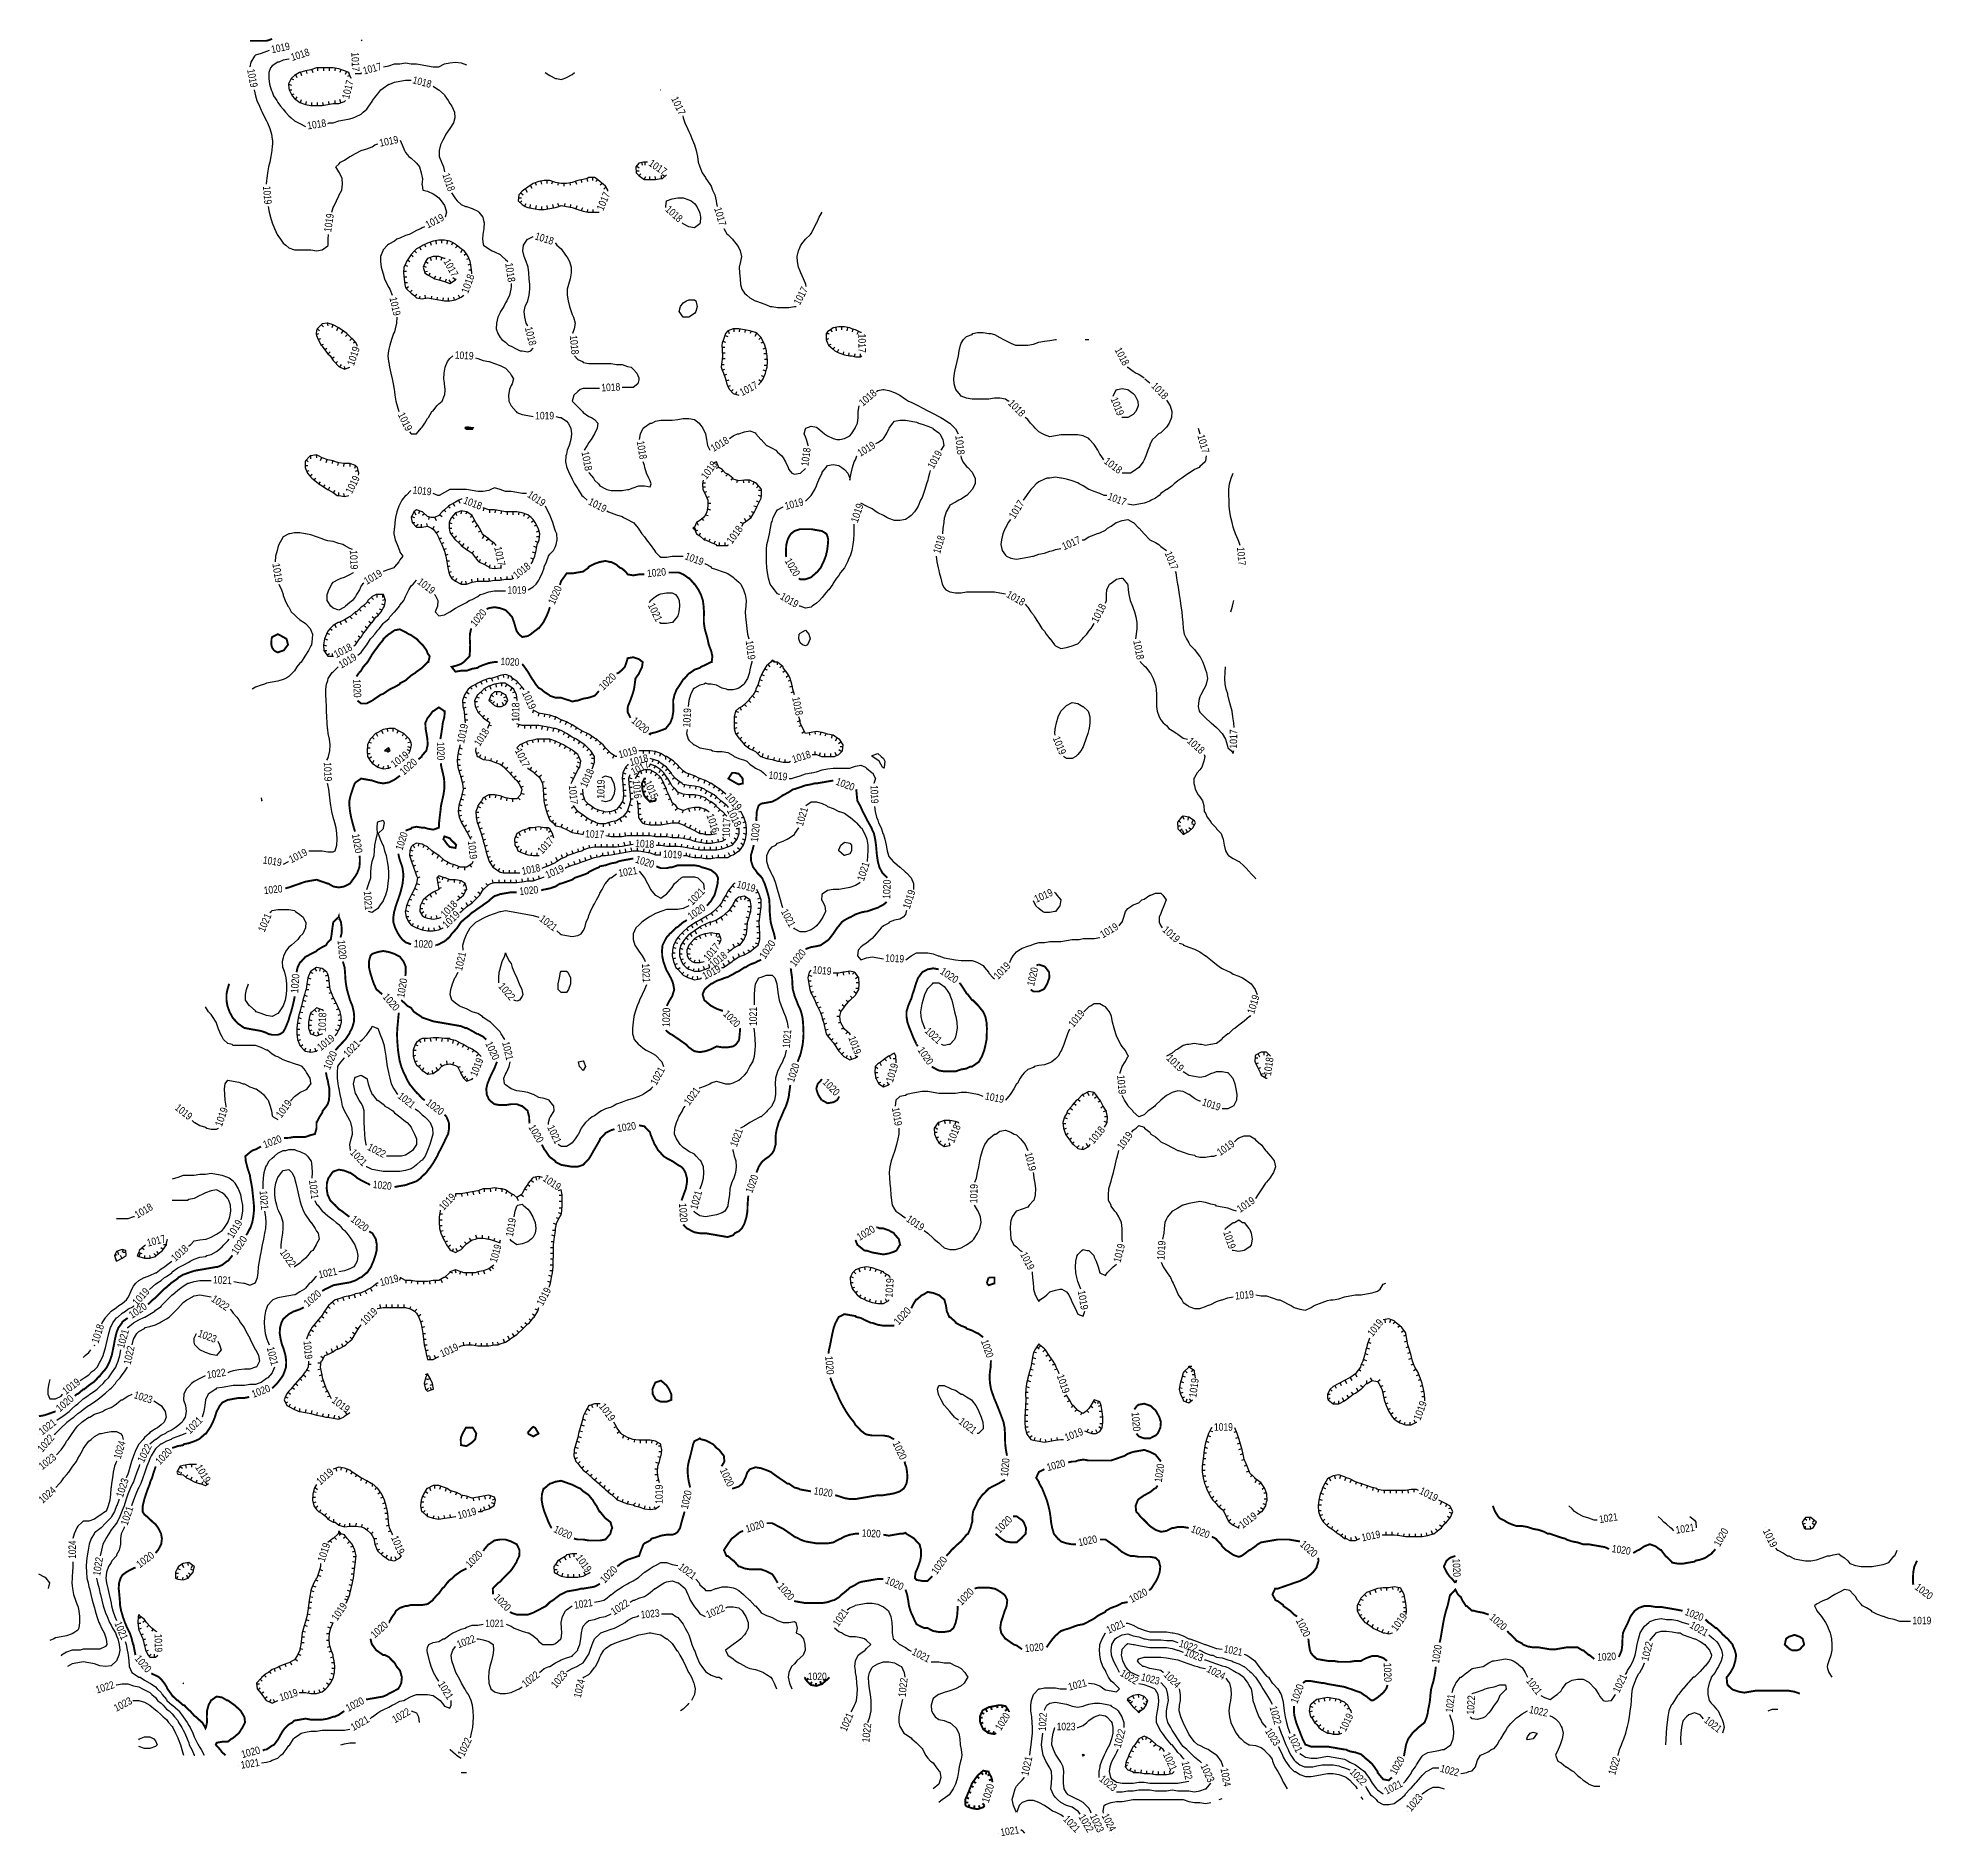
# Model space of a CAD drawing. Extents: x 628896 to 629881, y 4519192 to 4520125.
import ezdxf
from ezdxf.enums import TextEntityAlignment as Align

# ---------------------------------------------------------------- set-up
doc = ezdxf.new("R2010")
doc.units = 0

msp = doc.modelspace()

# ---------------------------------------------------------------- texts
at = {"layer": 'GSLAYER', "color": 7}
for s, rotation, width, p, p2 in [('1019', 12.3, 0.792935, (629017.9375, 4520117), (629027.5, 4520119)), ('1018', 17.3, 0.798932, (629028.4375, 4520113), (629037.8125, 4520116)), ('1017', 272.1, 0.812221, (629059.125, 4520117.5), (629059.5, 4520107.5)), ('1017', 14.8, 0.792416, (629065.75, 4520106), (629075.1875, 4520108.5)), ('1019', 280.5, 0.784976, (629005, 4520108.5), (629006.8125, 4520099)), ('1017', 76, 0.796044, (629057.9375, 4520093), (629060.375, 4520102.5)), ('1018', 345.3, 0.79732, (629090.625, 4520101.5), (629100.125, 4520099)), ('1017', 295.7, 0.807837, (629225.0625, 4520093.5), (629229.3125, 4520084.5)), ('1018', 7.3, 0.80067, (629036.5625, 4520077.5), (629046.3125, 4520079)), ('1019', 9.8, 0.802868, (629074.125, 4520068.5), (629083.8125, 4520070.5)), ('1017', 326.5, 0.800557, (629213.0625, 4520059), (629221.25, 4520053.5)), ('1018', 288.8, 0.773268, (629106.3125, 4520054), (629109.4375, 4520045)), ('1019', 274.7, 0.773467, (629013.25, 4520048), (629014, 4520038.5)), ('1017', 67.2, 0.791359, (629189.875, 4520035), (629193.625, 4520044)), ('1019', 81.3, 0.780621, (629048.625, 4520024), (629050.125, 4520033.5)), ('1019', 25.2, 0.807646, (629098.8125, 4520026), (629107.6875, 4520030.5)), ('1018', 316.7, 0.782793, (629221.8125, 4520035.5), (629228.9375, 4520029)), ('1017', 286.4, 0.802724, (629247.4375, 4520036.5), (629250.1875, 4520027)), ('1018', 342.8, 0.798932, (629154.0625, 4520020.5), (629163.4375, 4520017.5)), ('1017', 298.4, 0.787856, (629106.8125, 4520009), (629111.5, 4520000.5)), ('1018', 68.9, 0.821734, (629119.6875, 4519992), (629123.1875, 4520001.5)), ('1018', 278.7, 0.820731, (629139, 4520008), (629140.5, 4519998)), ('1017', 63.4, 0.775925, (629291.9375, 4519986), (629296.3125, 4519994.5)), ('1019', 282.6, 0.791246, (629078.875, 4519990), (629081.0625, 4519980.5)), ('1018', 284, 0.794799, (629149.1875, 4519974.5), (629151.5625, 4519965)), ('1019', 71.2, 0.813313, (629060.4375, 4519954.5), (629063.625, 4519964)), ('1018', 275.6, 0.81521, (629172.5, 4519970.5), (629173.4375, 4519960.5)), ('1017', 270.3, 0.811667, (629322.3125, 4519971.5), (629322.375, 4519961.5)), ('1018', 297.9, 0.783007, (629455.25, 4519963), (629459.8125, 4519954.5)), ('1019', 355.1, 0.792399, (629112.75, 4519958.5), (629122.5, 4519958)), ('1018', 2.4, 0.797465, (629189, 4519941.5), (629198.8125, 4519942)), ('1017', 28.1, 0.789601, (629261.9375, 4519939), (629270.5625, 4519943.5)), ('1018', 313, 0.785763, (629474.125, 4519944), (629480.8125, 4519937)), ('1018', 40, 0.80554, (629324.6875, 4519933.5), (629332.1875, 4519940)), ('1018', 314.4, 0.792805, (629399.8125, 4519935), (629406.625, 4519928)), ('1019', 292.2, 0.789422, (629453.1875, 4519937.5), (629456.875, 4519928.5)), ('1019', 297.4, 0.814452, (629083.125, 4519929.5), (629087.5625, 4519920.5)), ('1018', 279.9, 0.782267, (629207.25, 4519915.5), (629208.875, 4519906)), ('1018', 30.8, 0.796044, (629247.125, 4519910), (629255.5625, 4519915)), ('1019', 33.5, 0.778657, (629323.375, 4519907.5), (629331.5625, 4519912.5)), ('1018', 276.8, 0.816771, (629372.625, 4519918.5), (629373.75, 4519908.5)), ('1017', 285.8, 0.801328, (629498.25, 4519918.5), (629500.9375, 4519909)), ('1018', 281.7, 0.826745, (629178.5625, 4519910), (629180.5, 4519900)), ('1018', 53.4, 0.805604, (629243.4375, 4519895.5), (629249.3125, 4519903.5)), ('1018', 82.9, 0.777714, (629296.375, 4519902.5), (629297.625, 4519912)), ('1019', 62.1, 0.785419, (629361.375, 4519901), (629366, 4519909.5)), ('1018', 324, 0.807598, (629449.5, 4519904.5), (629457.4375, 4519898.5)), ('1019', 64, 0.773617, (629059.375, 4519888), (629063.6875, 4519896.5)), ('1019', 352.7, 0.795511, (629090.8125, 4519888.5), (629100.5625, 4519887.5)), ('1018', 337.6, 0.788509, (629116.9375, 4519883.5), (629126, 4519880)), ('1019', 326.5, 0.800557, (629150.125, 4519887), (629158.3125, 4519881.5)), ('1019', 331.8, 0.789601, (629181.75, 4519883), (629190.375, 4519878.5)), ('1019', 14.7, 0.79732, (629284.6875, 4519880), (629294.1875, 4519882.5)), ('1017', 57.2, 0.813567, (629403.4375, 4519875), (629408.75, 4519883.5)), ('1017', 337.6, 0.788509, (629451.4375, 4519885.5), (629460.5, 4519882)), ('1019', 71.2, 0.813313, (629321.9375, 4519873), (629325.125, 4519882.5)), ('1018', 52.7, 0.808617, (629256.6875, 4519862), (629262.625, 4519870)), ('1018', 74.2, 0.760922, (629364.75, 4519857), (629367.375, 4519866)), ('1017', 22.4, 0.804021, (629429.0625, 4519859), (629438.125, 4519863)), ('1019', 272.4, 0.812427, (629058.3125, 4519859), (629058.75, 4519849)), ('1017', 282.6, 0.830843, (629133.25, 4519860.5), (629135.4375, 4519850.5)), ('1019', 340.2, 0.802724, (629231.875, 4519854.5), (629241.125, 4519851)), ('1020', 301.1, 0.761955, (629283.9375, 4519853.5), (629289, 4519845)), ('1017', 292.5, 0.791359, (629481.25, 4519857.5), (629485, 4519848.5)), ('1017', 274.4, 0.773467, (629518.875, 4519860.5), (629519.625, 4519851)), ('1019', 279, 0.821499, (629018.125, 4519852), (629019.6875, 4519842)), ('1019', 30.5, 0.796044, (629067.125, 4519841), (629075.5625, 4519846)), ('1018', 39.4, 0.783533, (629145, 4519844), (629152.5625, 4519850)), ('1020', 4.5, 0.75964, (629212.8125, 4519845), (629222.625, 4519846)), ('1019', 321, 0.787513, (629093.0625, 4519842), (629100.6875, 4519836)), ('1019', 2.4, 0.796432, (629140.1875, 4519836.5), (629150, 4519836.5)), ('1020', 65.5, 0.760494, (629164.5625, 4519830.5), (629168.625, 4519839.5)), ('1019', 329.5, 0.800413, (629281.3125, 4519834), (629289.8125, 4519829)), ('1018', 331.9, 0.813567, (629398.75, 4519835), (629407.4375, 4519830)), ('1020', 51.3, 0.745773, (629123.5, 4519819), (629129.625, 4519826.5)), ('1021', 296.6, 0.812221, (629212.9375, 4519830.5), (629217.3125, 4519821.5)), ('1018', 61.3, 0.823626, (629446.4375, 4519821), (629451.125, 4519830)), ('1018', 27.5, 0.794102, (629051.3125, 4519803), (629060, 4519807.5)), ('1019', 30.7, 0.791685, (629053.9375, 4519797.5), (629062.3125, 4519802.5)), ('1019', 277.7, 0.818612, (629263.8125, 4519812), (629265.125, 4519802)), ('1018', 281.4, 0.826745, (629465, 4519812), (629466.9375, 4519802)), ('1020', 355.5, 0.751899, (629136.5, 4519799.5), (629146.25, 4519799)), ('1020', 272.3, 0.732228, (629060.0625, 4519792), (629060.4375, 4519782.5)), ('1019', 294.9, 0.803557, (629147.625, 4519785), (629151.75, 4519776)), ('1020', 44.4, 0.762426, (629189.9375, 4519786), (629196.9375, 4519793)), ('1018', 89.4, 0.811667, (629146.3125, 4519770), (629146.375, 4519780)), ('1019', 87, 0.812665, (629235.0625, 4519767), (629235.5625, 4519777)), ('1018', 281.4, 0.786941, (629287.9375, 4519782.5), (629289.875, 4519773)), ('1019', 77.4, 0.829774, (629117.625, 4519758.5), (629119.75, 4519768.5)), ('1018', 58.5, 0.771135, (629125.8125, 4519757), (629130.9375, 4519765)), ('1020', 320.4, 0.768013, (629204.1875, 4519770), (629211.75, 4519763.5)), ('1020', 271.1, 0.731801, (629103.5625, 4519759.5), (629103.75, 4519750)), ('1019', 14.8, 0.79732, (629198.375, 4519751), (629207.875, 4519753.5)), ('1019', 291.7, 0.787513, (629423.1875, 4519761.5), (629426.8125, 4519752.5)), ('1018', 317.6, 0.790318, (629492.6875, 4519759.5), (629499.9375, 4519753)), ('1017', 88.8, 0.811793, (629518.875, 4519756), (629519.0625, 4519766)), ('1019', 272.1, 0.812221, (629044.8125, 4519749), (629045.1875, 4519739)), ('1019', 36.9, 0.803557, (629081.5, 4519746), (629089.375, 4519752)), ('1020', 41.6, 0.753515, (629086.375, 4519742), (629093.6875, 4519748.5)), ('1017', 297.9, 0.821295, (629143.875, 4519755), (629148.5, 4519746)), ('1018', 14.9, 0.79732, (629204.125, 4519747), (629213.625, 4519749.5)), ('1017', 27.9, 0.794102, (629205.5625, 4519742), (629214.25, 4519746.5)), ('1018', 17.3, 0.798932, (629288.625, 4519748.5), (629298, 4519751.5)), ('1017', 275, 0.814752, (629172, 4519737), (629172.875, 4519727)), ('1018', 65.1, 0.803557, (629181.1875, 4519735.5), (629185.3125, 4519744.5)), ('1019', 88.5, 0.811904, (629190.4375, 4519730), (629190.6875, 4519740)), ('1016', 275.6, 0.774814, (629205.125, 4519739.5), (629206.0625, 4519730)), ('1015', 294.3, 0.799383, (629211.0625, 4519738.5), (629215.0625, 4519729.5)), ('1019', 352.7, 0.790465, (629275.5625, 4519740.5), (629285.25, 4519739.5)), ('1020', 339.3, 0.757196, (629310.25, 4519737.5), (629319.4375, 4519734)), ('1019', 271.8, 0.771485, (629328.625, 4519737), (629328.9375, 4519727.5)), ('1019', 311, 0.802227, (629252.8125, 4519731), (629259.25, 4519723.5)), ('1016', 288.8, 0.813313, (629243.4375, 4519721.5), (629246.625, 4519712)), ('1017', 87.3, 0.812427, (629255.5, 4519710), (629255.9375, 4519720)), ('1018', 297.4, 0.816708, (629253.9375, 4519724), (629258.4375, 4519715)), ('1020', 83.7, 0.73622, (629270.1875, 4519707.5), (629271.25, 4519717)), ('1021', 73.1, 0.804149, (629293.5, 4519715.5), (629296.3125, 4519725)), ('1020', 281, 0.783588, (629059.375, 4519711.5), (629061.25, 4519701.5)), ('1020', 72.9, 0.727657, (629085.625, 4519703), (629088.5, 4519712)), ('1019', 276.2, 0.775876, (629119.625, 4519708), (629120.6875, 4519698.5)), ('1017', 49.7, 0.765054, (629158.25, 4519701), (629164.5625, 4519708)), ('1017', 357.6, 0.797465, (629180.4375, 4519710), (629190.25, 4519709.5)), ('1018', 357.6, 0.797465, (629206.4375, 4519705), (629216.25, 4519704.5)), ('1019', 350.2, 0.795656, (629013, 4519696.5), (629022.6875, 4519695)), ('1019', 27.6, 0.794102, (629028, 4519696.5), (629036.6875, 4519701)), ('1020', 341.6, 0.758099, (629206.25, 4519697), (629215.625, 4519694)), ('1019', 357.6, 0.797465, (629220.875, 4519699.5), (629230.6875, 4519699)), ('1018', 12.3, 0.792935, (629148, 4519690.5), (629157.5625, 4519692.5)), ('1019', 22.6, 0.804021, (629160.875, 4519688.5), (629169.9375, 4519692.5)), ('1021', 7.3, 0.80067, (629198.0625, 4519689.5), (629207.8125, 4519691)), ('1019', 345.1, 0.792416, (629258.875, 4519684), (629268.3125, 4519681.5)), ('1021', 71.8, 0.810143, (629325.1875, 4519687), (629328.25, 4519696.5)), ('1020', 88.6, 0.770543, (629338.875, 4519678), (629339.1875, 4519688)), ('1020', 6.8, 0.750064, (629013.875, 4519680.5), (629023.5625, 4519681.5)), ('1021', 274, 0.813567, (629065.5625, 4519682), (629066.25, 4519672)), ('1020', 4.5, 0.754852, (629146.5625, 4519680), (629156.3125, 4519681)), ('1021', 46.3, 0.789275, (629236.1875, 4519674.5), (629242.9375, 4519681.5)), ('1019', 71.5, 0.811714, (629348.9375, 4519672.5), (629352.0625, 4519682)), ('1019', 22.2, 0.804021, (629414.6875, 4519676), (629423.75, 4519680)), ('1021', 67.5, 0.791359, (629014.0625, 4519660.5), (629017.8125, 4519669.5)), ('1018', 46.5, 0.789275, (629107.8125, 4519668), (629114.5625, 4519675)), ('1019', 42.4, 0.817967, (629108.625, 4519662.5), (629115.875, 4519669.5)), ('1021', 323.3, 0.799528, (629156.375, 4519667), (629164.1875, 4519661)), ('1020', 35.7, 0.747697, (629235.4375, 4519667), (629243.4375, 4519672.5)), ('1021', 298.2, 0.783007, (629282, 4519671.5), (629286.5625, 4519663)), ('1019', 31, 0.796044, (629449.25, 4519657.5), (629457.6875, 4519662.5)), ('1019', 317.8, 0.790318, (629479.875, 4519661.5), (629487.125, 4519655)), ('1020', 275.7, 0.774008, (629051.9375, 4519656.5), (629052.9375, 4519646.5)), ('1020', 357.7, 0.756707, (629091.5, 4519653), (629101.3125, 4519652.5)), ('1021', 77.1, 0.791246, (629116.5625, 4519640.5), (629118.75, 4519650)), ('1017', 50, 0.795656, (629244.4375, 4519645.5), (629250.75, 4519653)), ('1018', 39.4, 0.783533, (629247, 4519642), (629254.5625, 4519648)), ('1020', 54.9, 0.787673, (629273.875, 4519646.5), (629279.5625, 4519655)), ('1020', 52.7, 0.736724, (629289.4375, 4519642.5), (629295.375, 4519650)), ('1019', 357.6, 0.797465, (629336.1875, 4519645.5), (629346, 4519645)), ('1020', 85.7, 0.77233, (629031.5, 4519629), (629032.25, 4519639)), ('1021', 273.3, 0.812665, (629210, 4519644.5), (629210.5, 4519634.5)), ('1019', 27.6, 0.794102, (629242.625, 4519636), (629251.3125, 4519640.5)), ('1019', 352.7, 0.795511, (629298.4375, 4519639.5), (629308.1875, 4519638.5)), ('1020', 326.8, 0.763641, (629364.375, 4519639.5), (629372.625, 4519634)), ('1019', 46.7, 0.785763, (629394.9375, 4519636), (629401.625, 4519643)), ('1020', 76.5, 0.753023, (629413.5, 4519632.5), (629415.8125, 4519642)), ('1020', 312, 0.764369, (629075.125, 4519627), (629081.625, 4519619.5)), ('1020', 80.1, 0.781056, (629086.5625, 4519626.5), (629088.25, 4519636.5)), ('1022', 310.3, 0.722143, (629135.1875, 4519632.5), (629141.5625, 4519625)), ('1018', 87.9, 0.812047, (629045.8125, 4519609), (629046.125, 4519619)), ('1020', 88, 0.770543, (629224.375, 4519611.5), (629224.6875, 4519621.5)), ('1020', 315, 0.75903, (629251.8125, 4519618), (629258.75, 4519611)), ('1021', 89.4, 0.811667, (629269.625, 4519612), (629269.6875, 4519622)), ('1019', 50.7, 0.789161, (629433.9375, 4519611), (629440.125, 4519618.5)), ('1019', 72.3, 0.807088, (629527.75, 4519618), (629530.6875, 4519627.5)), ('1021', 85.3, 0.773883, (629286.75, 4519600.5), (629287.5625, 4519610)), ('1021', 316.5, 0.779053, (629356.5, 4519609), (629363.5625, 4519602.5)), ('1019', 39.2, 0.783533, (629043.3125, 4519599), (629050.875, 4519605)), ('1020', 66.8, 0.756584, (629047.9375, 4519589), (629051.875, 4519598)), ('1021', 46.3, 0.789275, (629057.3125, 4519595.5), (629064.0625, 4519602.5)), ('1020', 295.6, 0.764505, (629128.5625, 4519603), (629132.75, 4519594)), ('1021', 283.4, 0.792399, (629137.375, 4519603.5), (629139.625, 4519594)), ('1019', 289.4, 0.778392, (629317.0625, 4519606), (629320.375, 4519597)), ('1020', 304.9, 0.750434, (629352.875, 4519599.5), (629358.4375, 4519591.5)), ('1019', 68.3, 0.787513, (629124.1875, 4519585.5), (629127.8125, 4519594.5)), ('1021', 62.6, 0.783007, (629217.5, 4519581), (629222.0625, 4519589.5)), ('1020', 72.4, 0.767273, (629288.875, 4519582.5), (629291.875, 4519592)), ('1019', 72.3, 0.807088, (629340.1875, 4519582.5), (629343.125, 4519592)), ('1019', 317.2, 0.810699, (629481.9375, 4519595), (629489.0625, 4519588)), ('1018', 81.7, 0.779103, (629536.5, 4519586), (629537.875, 4519595.5)), ('1021', 52.4, 0.808617, (629234.5, 4519570.5), (629240.4375, 4519578.5)), ('1020', 314.4, 0.752285, (629303.5, 4519582.5), (629310.3125, 4519575.5)), ('1019', 275.3, 0.814752, (629456.625, 4519586.5), (629457.5, 4519576.5)), ('1019', 319.8, 0.77561, (628967.1875, 4519569), (628974.625, 4519563)), ('1019', 70.3, 0.816597, (628991.875, 4519559.5), (628995.1875, 4519569)), ('1019', 54.1, 0.799641, (629022.75, 4519564), (629028.5, 4519572)), ('1021', 320.6, 0.783533, (629082.875, 4519575), (629090.4375, 4519569)), ('1020', 323.8, 0.762487, (629097.5, 4519571.5), (629105.375, 4519565.5)), ('1019', 279.3, 0.781428, (629339.75, 4519569.5), (629341.3125, 4519560)), ('1019', 350.2, 0.802868, (629387.8125, 4519574), (629397.5, 4519572)), ('1019', 340.2, 0.784452, (629500.4375, 4519571), (629509.625, 4519568)), ('1020', 300.3, 0.759503, (629150.9375, 4519559.5), (629155.9375, 4519551)), ('1021', 295.7, 0.807837, (629160.6875, 4519559.5), (629164.9375, 4519550.5)), ('1020', 9, 0.75499, (629197.4375, 4519557), (629207.125, 4519558.5)), ('1018', 68.3, 0.787513, (629371.9375, 4519551), (629375.5625, 4519560)), ('1018', 50.7, 0.789161, (629444.4375, 4519550.5), (629450.625, 4519558)), ('1020', 20.8, 0.757196, (629014.1875, 4519548.5), (629023.375, 4519552)), ('1022', 332.1, 0.713709, (629067.125, 4519548), (629075.75, 4519543.5)), ('1021', 70.3, 0.778392, (629259.1875, 4519549), (629262.5, 4519558)), ('1019', 54.9, 0.793762, (629459.4375, 4519547.5), (629465.0625, 4519555.5)), ('1019', 36.7, 0.779631, (629510.1875, 4519544.5), (629518.0625, 4519550)), ('1021', 313.9, 0.792805, (629058.1875, 4519546), (629065, 4519539)), ('1019', 283.4, 0.793584, (629408.75, 4519546), (629411.0625, 4519536.5)), ('1021', 277.4, 0.817967, (629037.125, 4519532), (629038.375, 4519522)), ('1020', 355.5, 0.754852, (629070.125, 4519528), (629079.875, 4519527)), ('1019', 326.1, 0.796351, (629158.125, 4519532), (629166.25, 4519526.5)), ('1020', 70.5, 0.738608, (629267.1875, 4519525), (629270.5, 4519534)), ('1021', 274.7, 0.814325, (629011.5, 4519526.5), (629012.3125, 4519516.5)), ('1019', 47, 0.782267, (629107, 4519516), (629113.625, 4519523)), ('1021', 74.8, 0.798626, (629238.6875, 4519516.5), (629241.25, 4519526)), ('1019', 88.8, 0.811904, (629384.0625, 4519520), (629384.3125, 4519530)), ('1019', 33.4, 0.800557, (629520.4375, 4519515), (629528.625, 4519520.5)), ('1018', 30.5, 0.796044, (628948.0625, 4519512), (628956.5, 4519517)), ('1019', 58.3, 0.808235, (628997.625, 4519501.5), (629002.8125, 4519510)), ('1020', 324, 0.762487, (629058.4375, 4519511), (629066.3125, 4519505)), ('1019', 80.1, 0.783138, (629143, 4519502.5), (629144.6875, 4519512)), ('1020', 274, 0.771985, (629229.1875, 4519520), (629229.875, 4519510)), ('1019', 326.1, 0.796351, (629346.8125, 4519511), (629354.9375, 4519505.5)), ('1017', 14.9, 0.79732, (628953.5625, 4519497.5), (628963.0625, 4519500)), ('1020', 55.6, 0.78236, (628999.75, 4519493), (629005.3125, 4519501.5)), ('1020', 30.9, 0.755358, (629322.9375, 4519500.5), (629331.375, 4519505.5)), ('1019', 86.7, 0.812934, (629481.25, 4519490.5), (629481.8125, 4519500.5)), ('1019', 288.2, 0.771619, (629511.6875, 4519505), (629514.75, 4519496)), ('1018', 42.6, 0.786548, (628967.75, 4519489.5), (628974.9375, 4519496)), ('1022', 305.1, 0.720117, (629021.8125, 4519494.5), (629027.5, 4519486.5)), ('1019', 74.5, 0.760922, (629134.5625, 4519489), (629137.1875, 4519498)), ('1019', 296.3, 0.773617, (629406.25, 4519493.5), (629410.5625, 4519485)), ('1019', 75.4, 0.796044, (629458.375, 4519489), (629460.8125, 4519498.5)), ('1021', 357.6, 0.792399, (628987.25, 4519478.5), (628997, 4519478)), ('1021', 12.3, 0.792935, (629042.5, 4519481), (629052.0625, 4519483)), ('1019', 14.7, 0.79732, (629074.5, 4519477), (629084, 4519479.5)), ('1019', 86, 0.813567, (629340.0625, 4519471), (629340.75, 4519481)), ('1019', 46.1, 0.818973, (628947.9375, 4519466.5), (628954.6875, 4519474)), ('1022', 326.6, 0.723612, (628986, 4519469.5), (628994.1875, 4519464)), ('1020', 41.8, 0.753515, (629036.5625, 4519466), (629043.875, 4519472.5)), ('1019', 62.6, 0.780621, (629158.5, 4519466.5), (629163, 4519475)), ('1019', 280.2, 0.823985, (629436.1875, 4519474.5), (629437.9375, 4519464.5)), ('1019', 4.9, 0.795511, (629518.0625, 4519470), (629527.8125, 4519471)), ('1020', 33.5, 0.75964, (628945.25, 4519460), (628953.4375, 4519465.5)), ('1019', 45.6, 0.796351, (629066.1875, 4519456.5), (629073.0625, 4519463.5)), ('1020', 45.6, 0.780343, (629343.1875, 4519456.5), (629350, 4519464)), ('1018', 71.5, 0.811714, (628927.75, 4519447), (628930.875, 4519456.5)), ('1021', 74.2, 0.799962, (628941.125, 4519444.5), (628943.75, 4519454)), ('1023', 340, 0.721284, (628979.125, 4519451), (628988.3125, 4519447.5)), ('1019', 52.9, 0.773268, (629589.25, 4519450.5), (629595.125, 4519458)), ('1022', 77.7, 0.71418, (628944.5625, 4519436), (628946.6875, 4519445.5)), ('1021', 284, 0.796044, (629015.1875, 4519445), (629017.625, 4519435.5)), ('1019', 274.7, 0.773883, (629034.3125, 4519448.5), (629035.125, 4519439)), ('1019', 25.2, 0.790123, (629106.25, 4519440), (629115.125, 4519444)), ('1020', 288.4, 0.732181, (629385.9375, 4519448.5), (629389, 4519439.5)), ('1022', 7.3, 0.723714, (628984.4375, 4519429), (628994.1875, 4519430.5)), ('1020', 274.6, 0.73433, (629305.125, 4519440.5), (629305.9375, 4519431)), ('1019', 36.9, 0.803557, (628910.9375, 4519420.5), (628918.8125, 4519426.5)), ('1023', 342.7, 0.717777, (628945.875, 4519419), (628955.1875, 4519416)), ('1020', 20.8, 0.757196, (629008.25, 4519419), (629017.4375, 4519422.5)), ('1019', 289.7, 0.816597, (629425.25, 4519430.5), (629428.5625, 4519421)), ('1019', 82.3, 0.818612, (629497.75, 4519419), (629499.0625, 4519429)), ('1020', 38.8, 0.77167, (628907.8125, 4519411.5), (628915.4375, 4519418)), ('1019', 323.8, 0.803557, (629048.625, 4519417), (629056.5, 4519411)), ('1019', 306.6, 0.805604, (629187.5, 4519414.5), (629193.375, 4519406.5)), ('1019', 68.6, 0.823501, (629614, 4519407), (629617.5625, 4519416.5)), ('1021', 39.2, 0.787513, (628898.75, 4519399.5), (628906.375, 4519405.5)), ('1021', 45.6, 0.792805, (628975.375, 4519400), (628982.1875, 4519407)), ('1021', 324, 0.807598, (629374, 4519406), (629381.9375, 4519400)), ('1019', 22.2, 0.793243, (629430.3125, 4519396.5), (629439.4375, 4519400)), ('1020', 275.1, 0.77311, (629464.125, 4519411.5), (629465, 4519401.5)), ('1022', 48.8, 0.728116, (628898.75, 4519390.5), (628905.25, 4519398)), ('1024', 73.6, 0.689085, (628939.375, 4519387), (628942.0625, 4519396)), ('1022', 63.2, 0.736171, (628951.3125, 4519385), (628955.75, 4519394)), ('1020', 48, 0.738985, (628959.8125, 4519384), (628966.375, 4519391)), ('1020', 295.3, 0.764505, (629340, 4519395.5), (629344.1875, 4519386.5)), ('1023', 39.6, 0.708224, (628898.75, 4519381.5), (628906.3125, 4519387.5)), ('1019', 301.7, 0.808235, (628977.9375, 4519383), (628983.125, 4519374.5)), ('1019', 42.8, 0.790318, (629043.0625, 4519373.5), (629050.3125, 4519380)), ('1020', 295.3, 0.764505, (629250.3125, 4519381.5), (629254.5, 4519372.5)), ('1020', 84.9, 0.734755, (629400, 4519378), (629400.875, 4519387.5)), ('1020', 15.9, 0.747263, (629420.6875, 4519381), (629430.0625, 4519383.5)), ('1020', 82, 0.739282, (629479.8125, 4519375), (629481.1875, 4519384.5)), ('1024', 42, 0.714357, (628898.9375, 4519364), (628906.1875, 4519370.5)), ('1023', 71.2, 0.733696, (628940.5, 4519367), (628943.625, 4519376.5)), ('1019', 89.7, 0.811667, (629220.75, 4519364), (629220.8125, 4519374)), ('1020', 351, 0.75499, (629299, 4519369), (629308.6875, 4519367.5)), ('1019', 334.7, 0.807646, (629613.125, 4519369.5), (629622, 4519365)), ('1020', 77, 0.750805, (629233.75, 4519361), (629235.9375, 4519370.5)), ('1021', 71.2, 0.811714, (628942.9375, 4519352.5), (628946.0625, 4519362)), ('1019', 12.3, 0.802227, (629114.8125, 4519356), (629124.375, 4519358.5)), ('1020', 18.3, 0.758099, (629264.5, 4519349), (629273.875, 4519352)), ('1020', 45, 0.75903, (629395.625, 4519348.5), (629402.5625, 4519355.5)), ('1020', 339.4, 0.757196, (629494.625, 4519349.5), (629503.8125, 4519346)), ('1019', 36.2, 0.803557, (629521.8125, 4519351), (629529.6875, 4519357)), ('1021', 9.8, 0.790644, (629707.1875, 4519354), (629716.8125, 4519355.5)), ('1021', 7.3, 0.80067, (629746.875, 4519348.5), (629756.625, 4519350)), ('1024', 90, 0.696957, (628916.1875, 4519335.5), (628916.1875, 4519345)), ('1019', 71.5, 0.810143, (629045.1875, 4519333.5), (629048.25, 4519343)), ('1019', 292.5, 0.791359, (629079.6875, 4519346.5), (629083.4375, 4519337.5)), ('1020', 334.6, 0.745353, (629163.8125, 4519349.5), (629172.625, 4519345.5)), ('1020', 357.7, 0.756707, (629324, 4519347), (629333.8125, 4519346.5)), ('1020', 11.3, 0.75712, (629436.9375, 4519342), (629446.5625, 4519344)), ('1020', 318.2, 0.753515, (629551.25, 4519342.5), (629558.5625, 4519336)), ('1019', 9.8, 0.802868, (629583.9375, 4519344.5), (629593.625, 4519346.5)), ('1020', 60.9, 0.749925, (629769.5, 4519341.5), (629774.25, 4519350)), ('1019', 296.6, 0.812221, (629791.75, 4519350), (629796.125, 4519341)), ('1022', 81, 0.705591, (628928.75, 4519326.5), (628930.25, 4519336)), ('1020', 36, 0.766321, (628949.3125, 4519330.5), (628957.25, 4519336.5)), ('1020', 45.8, 0.75565, (629120.75, 4519330.5), (629127.625, 4519337.5)), ('1019', 306.1, 0.799641, (629175.3125, 4519336), (629181.0625, 4519328)), ('1020', 54.7, 0.755971, (629363, 4519327), (629368.6875, 4519335)), ('1020', 272.9, 0.732434, (629630.75, 4519335.5), (629631.1875, 4519326)), ('1020', 351, 0.75499, (629713.25, 4519339), (629722.9375, 4519337.5)), ('1020', 45.2, 0.75903, (629190.625, 4519322.5), (629197.5625, 4519329.5)), ('1021', 323.4, 0.807598, (629228.5, 4519330.5), (629236.4375, 4519324.5)), ('1020', 334.4, 0.749739, (629335.875, 4519323), (629344.75, 4519319)), ('1020', 314.4, 0.75565, (629132.75, 4519315), (629139.625, 4519308)), ('1021', 9.8, 0.790644, (629175.0625, 4519309.5), (629184.6875, 4519311)), ('1022', 31, 0.735071, (629195.4375, 4519306), (629203.8125, 4519311.5)), ('1020', 311.8, 0.76753, (629280.0625, 4519321), (629286.625, 4519313.5)), ('1020', 45.8, 0.752285, (629375.875, 4519311), (629382.6875, 4519318)), ('1020', 28.3, 0.753515, (629464.1875, 4519312.5), (629472.875, 4519317)), ('1020', 323.8, 0.766321, (629870.375, 4519320), (629878.3125, 4519314)), ('1019', 56.5, 0.785107, (629051.75, 4519303), (629057.1875, 4519311)), ('1023', 4.9, 0.723612, (629209.5, 4519304.5), (629219.3125, 4519305.5)), ('1022', 22.6, 0.726743, (629244.3125, 4519304.5), (629253.375, 4519308.5)), ('1021', 55.1, 0.790855, (629311.9375, 4519300), (629317.5, 4519308)), ('1021', 25.1, 0.790123, (629452.1875, 4519296.5), (629461.0625, 4519300.5)), ('1020', 296.8, 0.772825, (629549.3125, 4519303.5), (629553.75, 4519294.5)), ('1019', 54.1, 0.802612, (629601.6875, 4519297.5), (629607.5, 4519305.5)), ('1020', 318.6, 0.753515, (629649.5625, 4519304.5), (629656.875, 4519298)), ('1020', 339.3, 0.757196, (629751, 4519306.5), (629760.1875, 4519303)), ('1021', 292.2, 0.791359, (628936.0625, 4519302), (628939.8125, 4519293)), ('1019', 271.8, 0.771335, (628956.9375, 4519296.5), (628957.1875, 4519287)), ('1020', 41.8, 0.753515, (629071.25, 4519294), (629078.5625, 4519300.5)), ('1022', 19.9, 0.72557, (629114.75, 4519289), (629124, 4519292.5)), ('1021', 332.1, 0.809174, (629753.5, 4519300), (629762.125, 4519295)), ('1020', 310.8, 0.758099, (628946.4375, 4519283.5), (628952.8125, 4519276)), ('1021', 332.2, 0.794102, (629349.75, 4519286), (629358.4375, 4519281.5)), ('1020', 4.5, 0.75964, (629408.875, 4519287), (629418.6875, 4519288)), ('1022', 340.1, 0.709054, (629488.4375, 4519290), (629497.625, 4519287)), ('1023', 340.2, 0.72557, (629491.25, 4519285.5), (629500.5, 4519282)), ('1021', 347.7, 0.792935, (629511.75, 4519287), (629521.3125, 4519285)), ('1020', 81.2, 0.740723, (629623.75, 4519281), (629625.25, 4519290.5)), ('1020', 4.5, 0.756707, (629705.9375, 4519282.5), (629715.75, 4519283)), ('1022', 76, 0.755119, (629732.375, 4519282), (629734.8125, 4519292)), ('1022', 39.6, 0.711821, (629149.5625, 4519268.5), (629157.1875, 4519274.5)), ('1023', 50.2, 0.716238, (629165.375, 4519268), (629171.625, 4519275.5)), ('1022', 329, 0.715592, (629457.875, 4519275), (629466.25, 4519270)), ('1023', 342.7, 0.711821, (629468.75, 4519272.5), (629478.125, 4519270)), ('1024', 313.9, 0.716605, (629480.5, 4519275), (629487.3125, 4519268)), ('1024', 334.7, 0.730019, (629502.75, 4519277), (629511.625, 4519272.5)), ('1020', 271.1, 0.770407, (629595.0625, 4519281.5), (629595.3125, 4519271.5)), ('1021', 63.7, 0.810016, (629717.25, 4519265.5), (629721.5625, 4519274.5)), ('1022', 17.3, 0.722143, (628927.125, 4519265.5), (628936.5, 4519268.5)), ('1019', 19.8, 0.784452, (629022.5625, 4519261.5), (629031.75, 4519264.5)), ('1021', 302.3, 0.808235, (629103.875, 4519270.5), (629109.0625, 4519262)), ('1024', 77.4, 0.71418, (629178.25, 4519263), (629180.375, 4519272.5)), ('1022', 83.8, 0.737768, (629346.875, 4519263.5), (629347.9375, 4519273.5)), ('1021', 14.8, 0.792416, (629431.8125, 4519267), (629441.25, 4519269.5)), ('1020', 68.4, 0.783115, (629550.125, 4519260), (629553.75, 4519269.5)), ('1021', 83.8, 0.776456, (629630.875, 4519255.5), (629632, 4519265)), ('1022', 86.7, 0.734799, (629641.9375, 4519254.5), (629642.5, 4519264.5)), ('1021', 305.9, 0.767053, (629668.75, 4519272), (629674.5, 4519264.5)), ('1023', 27.8, 0.713709, (628937.125, 4519256), (628945.75, 4519260.5)), ('1020', 28.1, 0.753515, (629057.5, 4519256), (629066.1875, 4519260.5)), ('1022', 30.7, 0.719533, (629081.75, 4519250), (629090.1875, 4519255)), ('1021', 67.5, 0.791359, (629316.125, 4519245.5), (629319.875, 4519254.5)), ('1020', 59.2, 0.726574, (629396.3125, 4519246), (629401.3125, 4519254)), ('1022', 86.4, 0.698178, (629419.625, 4519246), (629420.1875, 4519255.5)), ('1022', 286.1, 0.724309, (629535.6875, 4519258.5), (629538.375, 4519249)), ('1019', 64.5, 0.76908, (629575.25, 4519245.5), (629579.4375, 4519254)), ('1022', 347.7, 0.716722, (629670.3125, 4519255.5), (629679.875, 4519253.5)), ('1021', 27.8, 0.813567, (629060.1875, 4519246), (629068.875, 4519251)), ('1022', 84.1, 0.737298, (629328.0625, 4519240), (629329.0625, 4519250)), ('1022', 74.8, 0.721867, (629458.5, 4519237), (629461.0625, 4519246.5)), ('1023', 301.7, 0.697017, (629533.25, 4519246), (629538.375, 4519238)), ('1021', 296.6, 0.812221, (629545.25, 4519243.5), (629549.625, 4519234.5)), ('1021', 320.8, 0.787513, (629761, 4519251), (629768.625, 4519245)), ('1020', 13.6, 0.761225, (629002.5625, 4519232), (629012.125, 4519234.5)), ('1022', 64.8, 0.726323, (629117.625, 4519232.5), (629121.75, 4519241.5)), ('1021', 295.5, 0.805684, (629480.3125, 4519234), (629484.5, 4519225)), ('1021', 7.3, 0.795656, (629002, 4519226.5), (629011.6875, 4519228)), ('1021', 76.6, 0.831942, (629410.5, 4519222.5), (629412.75, 4519232.5)), ('1022', 282, 0.713193, (629490.0625, 4519230), (629492.125, 4519220.5)), ('1023', 295.2, 0.726323, (629499.8125, 4519228), (629503.9375, 4519219)), ('1024', 280.5, 0.708684, (629510.3125, 4519226.5), (629512.0625, 4519217)), ('1022', 313.5, 0.713414, (629577.125, 4519224.5), (629583.875, 4519217.5)), ('1020', 60.6, 0.752285, (629601.3125, 4519223), (629606.125, 4519231.5)), ('1022', 345.2, 0.720686, (629624.0625, 4519225), (629633.5625, 4519222.5)), ('1022', 73.9, 0.689085, (629715.1875, 4519223), (629717.875, 4519232)), ('1020', 71.8, 0.767273, (629389.9375, 4519208.5), (629392.9375, 4519218)), ('1023', 320.4, 0.704637, (629447.125, 4519220.5), (629454.625, 4519214.5)), ('1021', 27.8, 0.794102, (629596.5625, 4519213), (629605.25, 4519217.5)), ('1023', 49.3, 0.722143, (629609.25, 4519204), (629615.625, 4519211.5)), ('1021', 9.8, 0.795656, (629396.375, 4519191.5), (629406.0625, 4519193)), ('1021', 313.5, 0.789275, (629428.375, 4519200), (629435.125, 4519193)), ('1022', 300.4, 0.723481, (629436.4375, 4519201.5), (629441.4375, 4519193)), ('1023', 295.5, 0.728246, (629442.375, 4519202), (629446.5625, 4519193)), ('1024', 296.3, 0.701347, (629448.5625, 4519202), (629452.9375, 4519193.5))]:
    msp.add_text(s, height=3.89682, rotation=rotation, dxfattribs=dict(at, width=width)).set_placement(p, p2, align=Align.FIT)
for s, width, p, p2 in [('1019', 0.796432, (629154.5625, 4519927), (629164.375, 4519927)), ('1019', 0.796432, (629506.9375, 4519402), (629516.75, 4519402)), ('1021', 0.796432, (629128.625, 4519300), (629138.4375, 4519300)), ('1019', 0.796432, (629869.5, 4519301.5), (629879.3125, 4519301.5)), ('1020', 0.76054, (629296.0625, 4519272.5), (629305.9375, 4519272.5)), ('1023', 0.719883, (629425.25, 4519246.5), (629435.0625, 4519246.5))]:
    msp.add_text(s, height=3.89682, dxfattribs=dict(at, width=width)).set_placement(p, p2, align=Align.FIT)

# ---------------------------------------------------------------- linework, layer by layer
at = {"layer": 'GSLAYER', "linetype": 'CONTINUOUS', "const_width": 1, "flags": 128}
for points in [[(629016.6875, 4520124), (629015.125, 4520123.5), (629012.25, 4520123.5), (629009.4375, 4520123.5), (629006.5, 4520123.5)], [(629018, 4520124.5), (629016.6875, 4520124)], [(629118.0625, 4519922.5), (629118.9375, 4519923)], [(629118.9375, 4519923), (629121.875, 4519922.5), (629122.125, 4519922.5), (629121.875, 4519922), (629118.9375, 4519922), (629118.0625, 4519922.5)], [(629284.75, 4519856), (629284.75, 4519859), (629284.9375, 4519862), (629285.625, 4519864.5), (629286.3125, 4519866), (629287.25, 4519867.5), (629289.125, 4519869), (629292.0625, 4519870), (629294.875, 4519870), (629297.75, 4519870), (629300.625, 4519869.5), (629303.5, 4519869), (629305.8125, 4519867.5), (629306.375, 4519866), (629306.6875, 4519864.5), (629306.5, 4519862), (629306.375, 4519861), (629306.125, 4519859), (629305.4375, 4519856), (629304.25, 4519853), (629303.5, 4519851.5), (629302.8125, 4519850), (629300.75, 4519847.5), (629300.625, 4519847.5), (629297.75, 4519845), (629296.4375, 4519844.5), (629294.875, 4519844), (629292.0625, 4519844), (629291.4375, 4519844.5)], [(629284.8125, 4519855.5), (629284.75, 4519856)], [(629167.5625, 4519841.5), (629168, 4519843), (629169.125, 4519844.5), (629170.875, 4519847), (629173.75, 4519847), (629176.625, 4519847.5), (629179.5, 4519848), (629182.25, 4519850), (629182.375, 4519850.5), (629185.3125, 4519852), (629188.1875, 4519853), (629188.375, 4519853), (629191.0625, 4519853.5), (629193.125, 4519853), (629193.9375, 4519853), (629196.8125, 4519851.5), (629198.5, 4519850), (629199.75, 4519849.5), (629201.875, 4519847.5), (629202.5625, 4519846.5), (629205.5, 4519846), (629208.4375, 4519846.5), (629211.25, 4519846.5)], [(629211.25, 4519846.5), (629211.25, 4519846.5)], [(629225.6875, 4519847.5), (629228.5625, 4519847.5), (629229.1875, 4519847.5), (629231.4375, 4519846.5), (629234.3125, 4519844.5), (629234.5625, 4519844.5), (629237.1875, 4519841.5), (629237.3125, 4519841.5), (629239.375, 4519838.5), (629240.0625, 4519837), (629240.625, 4519836), (629241.625, 4519833), (629242, 4519830), (629242.1875, 4519827), (629242.125, 4519824.5), (629242.125, 4519821.5), (629242.5625, 4519818.5), (629242.9375, 4519817), (629243.375, 4519815.5), (629244.0625, 4519813), (629244.6875, 4519810), (629245.8125, 4519807), (629245.875, 4519807), (629246.5625, 4519804), (629246.1875, 4519801), (629245.875, 4519801), (629242.9375, 4519799.5), (629240.5625, 4519798.5), (629240.0625, 4519798), (629237.1875, 4519797), (629235.1875, 4519795.5), (629234.3125, 4519795), (629232.125, 4519792.5), (629231.4375, 4519792), (629229.875, 4519789.5), (629228.5625, 4519787.5), (629228.125, 4519787), (629226.875, 4519784), (629226.1875, 4519781), (629226.25, 4519778), (629226.3125, 4519775.5), (629225.8125, 4519772.5), (629225.6875, 4519772), (629224.75, 4519769.5), (629222.75, 4519767), (629222.4375, 4519766.5), (629219.875, 4519765.5), (629217, 4519764.5), (629214.6875, 4519764), (629214.1875, 4519763.5), (629213.625, 4519764)], [(629223.9375, 4519847.5), (629225.6875, 4519847.5)], [(629291.4375, 4519844.5), (629291.4375, 4519844.5)], [(629167.4375, 4519841), (629167.5625, 4519841.5)], [(629129.375, 4519828.5), (629130.5625, 4519829)], [(629130.5625, 4519829), (629133.375, 4519829.5), (629136.3125, 4519829), (629139.125, 4519828), (629140.1875, 4519827), (629142.0625, 4519825), (629142.5625, 4519824.5), (629143.625, 4519821.5), (629144.5, 4519818.5), (629145, 4519817), (629146.125, 4519815.5), (629147.8125, 4519814), (629150.75, 4519814.5), (629152.375, 4519815.5), (629153.5625, 4519816.5), (629156.1875, 4519818.5), (629156.4375, 4519818.5), (629158.75, 4519821.5), (629159.3125, 4519822.5), (629160.3125, 4519824.5), (629161.375, 4519827), (629162.1875, 4519829.5)], [(629162.1875, 4519829.5), (629162.1875, 4519829.5)], [(629018, 4519808.5), (629017.625, 4519810), (629017.6875, 4519813), (629018, 4519814), (629020.9375, 4519815.5), (629023.8125, 4519814), (629025.5, 4519813), (629026.25, 4519810), (629024, 4519807), (629023.8125, 4519807), (629020.9375, 4519806), (629019, 4519807)], [(629063.125, 4519795.5), (629064.1875, 4519796.5), (629065.3125, 4519798.5), (629067.125, 4519800.5), (629067.5625, 4519801), (629069.375, 4519804), (629069.9375, 4519805), (629071.375, 4519807), (629072.875, 4519809), (629073.5625, 4519810), (629075.6875, 4519812.5), (629075.75, 4519813), (629078.5625, 4519815.5), (629078.75, 4519815.5), (629081.5625, 4519817.5), (629084.375, 4519818), (629087.3125, 4519816.5), (629088.9375, 4519815.5), (629090.125, 4519815), (629093, 4519813), (629093.0625, 4519813), (629095.875, 4519810), (629096.0625, 4519810), (629098.25, 4519807), (629098.75, 4519805.5), (629099.8125, 4519804), (629099.125, 4519801), (629098.75, 4519801), (629096.3125, 4519798.5), (629095.875, 4519798), (629093, 4519796), (629092.5, 4519795.5), (629090.125, 4519794), (629088.4375, 4519792.5), (629087.3125, 4519791.5), (629084.375, 4519790), (629084.1875, 4519789.5), (629081.5625, 4519788), (629079.375, 4519787), (629078.5625, 4519786.5), (629075.6875, 4519784.5), (629074.3125, 4519784), (629072.875, 4519783), (629069.9375, 4519781), (629067.125, 4519779.5), (629064.1875, 4519779.5), (629062.3125, 4519781)], [(629133.375, 4519801), (629130.5625, 4519800.5), (629127.625, 4519799.5), (629125.25, 4519798.5), (629124.75, 4519798), (629121.875, 4519797.5), (629118.9375, 4519796.5), (629116.0625, 4519796.5), (629113.1875, 4519796), (629111.1875, 4519798.5), (629113.1875, 4519799), (629116.0625, 4519800), (629117.5, 4519801), (629118.9375, 4519802.5), (629120.5, 4519804), (629120.75, 4519807), (629120.8125, 4519810), (629120.625, 4519813), (629120.6875, 4519815.5), (629121.375, 4519818.5)], [(629121.375, 4519818.5), (629121.375, 4519818.5)], [(629019, 4519807), (629018, 4519808.5)], [(629061.8125, 4519793.5), (629063.125, 4519795.5)], [(629135.125, 4519801), (629133.375, 4519801)], [(629186, 4519784), (629185.3125, 4519783.5), (629182.375, 4519782.5), (629179.5, 4519782), (629176.625, 4519781), (629175.9375, 4519781), (629173.75, 4519780.5), (629172.6875, 4519781), (629170.875, 4519781.5), (629168, 4519782.5), (629165.125, 4519782.5), (629162.1875, 4519783.5), (629161.6875, 4519784), (629159.3125, 4519785.5), (629157.5625, 4519787), (629156.4375, 4519787.5), (629154.8125, 4519789.5), (629153.5625, 4519791.5), (629152.8125, 4519792.5), (629151.0625, 4519795.5), (629150.75, 4519796), (629149, 4519798.5), (629147.8125, 4519800)], [(629147.8125, 4519800), (629147.8125, 4519800)], [(629203.8125, 4519772.5), (629202.5625, 4519775), (629202.5625, 4519775.5), (629202.5625, 4519776.5), (629202.6875, 4519778), (629203.9375, 4519781), (629205, 4519784), (629205.5, 4519785.5), (629205.875, 4519787), (629206.25, 4519789.5), (629206.625, 4519792.5), (629208.4375, 4519795), (629208.625, 4519795.5), (629210.0625, 4519798.5), (629210.375, 4519801), (629208.4375, 4519802.5), (629205.5, 4519803.5), (629202.5625, 4519803), (629202, 4519801), (629201.125, 4519798.5), (629199.75, 4519797), (629198, 4519795.5), (629196.8125, 4519795)], [(629187.625, 4519786), (629186, 4519784)], [(629196.8125, 4519795), (629196.8125, 4519795)], [(629062.3125, 4519781), (629062.3125, 4519781)], [(629095.8125, 4519752), (629095.875, 4519752.5), (629098.0625, 4519755), (629098.75, 4519758), (629098.625, 4519761), (629098.125, 4519764), (629097.6875, 4519766.5), (629097.5625, 4519769.5), (629098.75, 4519772), (629099.25, 4519772.5), (629101.4375, 4519775.5), (629101.6875, 4519775.5), (629104.5625, 4519777.5), (629107.4375, 4519775.5), (629107.625, 4519775.5), (629107.4375, 4519772.5), (629106.625, 4519769.5), (629106.25, 4519766.5), (629105.875, 4519764), (629105.375, 4519761)], [(629203.9375, 4519772), (629203.8125, 4519772.5)], [(629105.375, 4519761), (629105.375, 4519761)], [(629213.625, 4519764), (629213.625, 4519764)], [(629105.875, 4519746.5), (629106.625, 4519743.5), (629107.25, 4519740.5), (629107.4375, 4519738), (629107.4375, 4519736.5), (629107.375, 4519735), (629106.9375, 4519732), (629106.25, 4519729), (629105.6875, 4519726.5), (629105.375, 4519723.5), (629105, 4519720.5), (629104.6875, 4519717.5), (629104.5625, 4519715), (629104.5, 4519715), (629101.6875, 4519714), (629098.75, 4519714.5), (629097.1875, 4519715), (629095.875, 4519715), (629093, 4519715.5), (629090.4375, 4519715), (629090.125, 4519714.5), (629087.3125, 4519713.5)], [(629093.9375, 4519750.5), (629095.8125, 4519752)], [(629105.5625, 4519748.5), (629105.875, 4519746.5)], [(629060.4375, 4519715), (629059.75, 4519717.5), (629059, 4519720.5), (629058.4375, 4519723.5), (629058.4375, 4519723.5), (629058.125, 4519726.5), (629058.125, 4519729), (629058.4375, 4519730.5), (629058.8125, 4519732), (629059.8125, 4519735), (629060.875, 4519738), (629061.3125, 4519738.5), (629064.1875, 4519740.5), (629067.125, 4519740), (629069.9375, 4519739.5), (629072.875, 4519738.5), (629075.6875, 4519738), (629078.5625, 4519738.5), (629081.5625, 4519740), (629082.3125, 4519740.5), (629084.375, 4519742)], [(629084.375, 4519742), (629084.375, 4519742)], [(629211.375, 4519740.5), (629211.25, 4519740.5), (629210, 4519738), (629210.1875, 4519735), (629211.0625, 4519732), (629211.25, 4519731.5), (629213.5625, 4519729), (629214.1875, 4519728.5), (629217, 4519729), (629217.3125, 4519729)], [(629210.0625, 4519736.5), (629211.5625, 4519736.5)], [(629210.6875, 4519739), (629212, 4519738.5)], [(629212.0625, 4519740.5), (629211.375, 4519740.5)], [(629257.375, 4519739), (629254.875, 4519740.5), (629256.8125, 4519743.5), (629257.375, 4519743.5), (629258.0625, 4519743.5), (629260.25, 4519743), (629262.3125, 4519740.5), (629262.375, 4519738), (629260.25, 4519737.5), (629259.1875, 4519738)], [(629259.1875, 4519738), (629257.375, 4519739)], [(629269.4375, 4519720.5), (629269.625, 4519723.5), (629270.5625, 4519726.5), (629271.875, 4519727.5), (629274.6875, 4519728), (629277.625, 4519728.5), (629278.5625, 4519729), (629280.4375, 4519730), (629283.375, 4519732), (629283.5, 4519732), (629286.3125, 4519733.5), (629288.5625, 4519735), (629289.125, 4519735), (629292.0625, 4519736), (629294.875, 4519737), (629297.75, 4519737.5), (629299.6875, 4519738), (629300.625, 4519738), (629303.5, 4519738.5), (629306.375, 4519739), (629309.3125, 4519739.5)], [(629309.3125, 4519739.5), (629309.3125, 4519739.5)], [(629210.6875, 4519733.5), (629212.0625, 4519734)], [(629212, 4519730.5), (629213.125, 4519731.5)], [(629214.0625, 4519728.5), (629215.0625, 4519729.5)], [(629217.125, 4519729), (629217.125, 4519730.5)], [(629217.3125, 4519729), (629217.3125, 4519729)], [(629321.25, 4519735), (629321.25, 4519735)], [(629321.25, 4519735), (629321.5, 4519732), (629321.8125, 4519729), (629323.1875, 4519726.5), (629323.6875, 4519725.5), (629324.5625, 4519723.5), (629326.125, 4519720.5), (629326.625, 4519719.5), (629327.6875, 4519717.5), (629329.125, 4519715), (629329.5, 4519714), (629330.4375, 4519712), (629331.0625, 4519709), (629331.5, 4519706), (629331.75, 4519703), (629332, 4519700.5), (629332.375, 4519698), (629332.4375, 4519697.5), (629333.25, 4519694.5), (629334.8125, 4519691.5), (629335.3125, 4519691), (629337.375, 4519689)], [(629269.4375, 4519718.5), (629269.4375, 4519720.5)], [(629061.0625, 4519713), (629060.4375, 4519715)], [(629087.3125, 4519713.5), (629087.3125, 4519713.5)], [(629107.4375, 4519708.5), (629106.9375, 4519709), (629107.4375, 4519710.5), (629110.3125, 4519709.5), (629110.625, 4519709), (629113.1875, 4519706.5), (629113.5625, 4519706), (629113.1875, 4519704.5), (629110.3125, 4519705), (629109.1875, 4519706)], [(629109.1875, 4519706), (629107.4375, 4519708.5)], [(629026.6875, 4519684), (629029.5625, 4519685), (629032.4375, 4519686), (629035.3125, 4519687), (629038.1875, 4519687.5), (629041.125, 4519688), (629044, 4519687), (629046.875, 4519686), (629047.1875, 4519686), (629049.75, 4519684.5), (629052.625, 4519684), (629055.5, 4519684.5), (629058.4375, 4519686), (629060.5625, 4519689), (629061.3125, 4519690), (629062.1875, 4519691.5), (629063.3125, 4519694.5), (629063.5625, 4519697.5), (629063.5, 4519700.5)], [(629063.5, 4519700.5), (629063.5, 4519700.5)], [(629083.6875, 4519700.5), (629084.375, 4519698), (629084.5625, 4519697.5), (629085.625, 4519694.5), (629086.0625, 4519691.5), (629086.0625, 4519689), (629085.75, 4519686), (629085.0625, 4519683), (629084.375, 4519680.5), (629084.1875, 4519680), (629083.3125, 4519677.5), (629082.25, 4519674.5), (629081.5625, 4519672), (629081.375, 4519671.5), (629080.9375, 4519668.5), (629080.9375, 4519666), (629081.5625, 4519664), (629081.875, 4519663), (629083.4375, 4519660), (629084.375, 4519658.5), (629085.5625, 4519657), (629087.3125, 4519655.5), (629090.125, 4519654.5)], [(629083.5625, 4519701.5), (629083.6875, 4519700.5)], [(629159.3125, 4519683), (629159.625, 4519683), (629162.1875, 4519683.5), (629165.125, 4519684.5), (629167.4375, 4519686), (629168, 4519686), (629170.875, 4519687), (629173.75, 4519688), (629175.125, 4519689), (629176.625, 4519689.5), (629179.5, 4519690.5), (629182, 4519691.5), (629182.375, 4519692), (629185.3125, 4519693.5), (629187.75, 4519694.5), (629188.1875, 4519695), (629191.0625, 4519695.5), (629193.9375, 4519696.5), (629196.8125, 4519697), (629197.75, 4519697.5), (629199.75, 4519698), (629202.5625, 4519698.5), (629205.5, 4519699)], [(629205.5, 4519699), (629205.5, 4519699)], [(629279.1875, 4519657), (629278.5625, 4519660), (629277.625, 4519663), (629277.625, 4519663), (629276.8125, 4519666), (629276.5625, 4519668.5), (629276.3125, 4519671.5), (629276.25, 4519674.5), (629276.125, 4519677.5), (629275.5625, 4519680), (629274.6875, 4519683), (629273.6875, 4519686), (629272.3125, 4519689), (629271.875, 4519689.5), (629269.875, 4519691.5), (629268.9375, 4519693), (629267.6875, 4519694.5), (629266.6875, 4519697.5), (629266.5, 4519700.5), (629267.25, 4519703), (629268.0625, 4519706)], [(629268.0625, 4519706), (629268.0625, 4519706)], [(629217.5, 4519695), (629218.5, 4519694.5)], [(629218.5, 4519694.5), (629219.875, 4519694), (629222.75, 4519694), (629224.75, 4519694.5), (629225.6875, 4519694.5), (629228.5625, 4519695.5), (629231.4375, 4519695.5), (629234.3125, 4519695.5), (629237.1875, 4519695.5), (629240.0625, 4519695), (629240.9375, 4519694.5), (629242.9375, 4519694), (629245.875, 4519693), (629247.8125, 4519691.5), (629248.75, 4519690.5), (629249.5, 4519689), (629249.25, 4519686), (629248.75, 4519684), (629248.5, 4519683), (629247.6875, 4519680), (629246.125, 4519677.5), (629245.875, 4519677), (629243.6875, 4519674.5)], [(629337.375, 4519689), (629337.375, 4519689)], [(629012.25, 4519682), (629012.25, 4519682)], [(629024.875, 4519683.5), (629026.6875, 4519684)], [(629103.125, 4519654), (629104.5625, 4519654.5), (629107.4375, 4519656), (629108.6875, 4519657), (629110.3125, 4519658.5), (629111.3125, 4519660), (629113.1875, 4519662), (629114.0625, 4519663), (629116.0625, 4519666), (629118.9375, 4519668.5), (629119.125, 4519668.5), (629121.875, 4519671), (629122.75, 4519671.5), (629124.75, 4519673), (629127.0625, 4519674.5), (629127.625, 4519675), (629130.5625, 4519677), (629130.9375, 4519677.5), (629133.375, 4519679.5), (629135.0625, 4519680), (629136.3125, 4519680.5), (629139.125, 4519681), (629142.0625, 4519681.5), (629145, 4519681.5)], [(629145, 4519681.5), (629145, 4519681.5)], [(629157.6875, 4519682.5), (629159.3125, 4519683)], [(629054.0625, 4519660), (629054.125, 4519663), (629053.75, 4519666), (629052.6875, 4519668.5), (629052.625, 4519669), (629052.4375, 4519668.5), (629049.75, 4519666), (629049.75, 4519666), (629049.3125, 4519663), (629048.9375, 4519660), (629048.5, 4519657), (629046.875, 4519655.5), (629046, 4519654), (629044, 4519653), (629041.5, 4519651.5), (629041.125, 4519651), (629038.1875, 4519649.5), (629036.375, 4519648.5), (629035.3125, 4519648), (629033.0625, 4519645.5), (629032.4375, 4519645), (629031.25, 4519642.5), (629030.6875, 4519640)], [(629243.6875, 4519674.5), (629243.6875, 4519674.5)], [(629335.3125, 4519675), (629334.3125, 4519674.5), (629332.375, 4519673.5), (629329.5, 4519672.5), (629326.625, 4519671.5), (629325.9375, 4519671.5), (629323.6875, 4519671), (629320.8125, 4519670), (629318.125, 4519668.5), (629317.9375, 4519668.5), (629315.0625, 4519667), (629313.75, 4519666), (629312.1875, 4519664), (629311.3125, 4519663), (629309.3125, 4519660), (629307, 4519657), (629306.375, 4519656.5), (629303.5, 4519654.5), (629302.8125, 4519654), (629300.625, 4519653.5), (629297.75, 4519653), (629294.875, 4519652)], [(629337.0625, 4519676.5), (629335.3125, 4519675)], [(629053.5, 4519658), (629054.0625, 4519660)], [(629231.4375, 4519666), (629228.5625, 4519663.5), (629227.5625, 4519663), (629225.6875, 4519661), (629224.5, 4519660), (629222.75, 4519658), (629222.1875, 4519657), (629220.6875, 4519654), (629220.4375, 4519651.5), (629220.5, 4519648.5), (629221.125, 4519645.5), (629222.1875, 4519642.5), (629222.75, 4519641), (629223.375, 4519640), (629225, 4519637), (629225.6875, 4519635.5), (629226.1875, 4519634), (629226.75, 4519631), (629226, 4519628.5), (629225.6875, 4519627.5), (629224.4375, 4519625.5), (629222.875, 4519622.5)], [(629233.3125, 4519667), (629231.4375, 4519666)], [(629087.3125, 4519639), (629087.3125, 4519640), (629087.375, 4519642.5), (629087.3125, 4519643), (629086.25, 4519645.5), (629084.375, 4519648), (629083.4375, 4519648.5), (629081.5625, 4519649.5), (629078.5625, 4519650.5), (629075.6875, 4519651), (629072.875, 4519650.5), (629069.9375, 4519649.5), (629069.0625, 4519648.5), (629068.25, 4519645.5), (629068.3125, 4519642.5), (629068.875, 4519640), (629069.8125, 4519637), (629069.9375, 4519636.5), (629070.8125, 4519634), (629072.1875, 4519631), (629072.875, 4519630.5), (629075.1875, 4519628.5)], [(629090.125, 4519654.5), (629090.125, 4519654.5)], [(629102.8125, 4519654), (629103.125, 4519654)], [(629279.1875, 4519657), (629279.1875, 4519657)], [(629294.875, 4519652), (629294.875, 4519652)], [(629030.6875, 4519640), (629030.6875, 4519640)], [(629052.625, 4519601.5), (629053.5625, 4519602.5), (629055.5, 4519604.5), (629056, 4519605), (629058, 4519608), (629058.4375, 4519609), (629059.5, 4519611), (629060.4375, 4519614), (629060.625, 4519617), (629060.375, 4519619.5), (629059.6875, 4519622.5), (629058.4375, 4519625.5), (629057.5625, 4519628.5), (629056.875, 4519631), (629056.3125, 4519634), (629056, 4519637), (629055.875, 4519640), (629055.625, 4519642.5), (629055.5, 4519643), (629054.75, 4519645.5)], [(629054.75, 4519645.5), (629054.75, 4519645.5)], [(629087.1875, 4519638), (629087.3125, 4519639)], [(629251.625, 4519620), (629248.75, 4519621), (629246, 4519622.5), (629245.875, 4519622.5), (629242.9375, 4519625), (629242.375, 4519625.5), (629241.4375, 4519628.5), (629242.5, 4519631), (629242.9375, 4519631.5), (629245.875, 4519634), (629246.25, 4519634), (629248.75, 4519635.5), (629251.625, 4519636.5), (629252.8125, 4519637), (629254.5, 4519637.5), (629257.375, 4519639), (629259, 4519640), (629260.25, 4519640.5), (629263.1875, 4519642.5), (629263.75, 4519642.5), (629266.0625, 4519644), (629268.9375, 4519645), (629269.6875, 4519645.5), (629271.875, 4519646.5)], [(629271.875, 4519646.5), (629271.875, 4519646.5)], [(629287.25, 4519642), (629287.5, 4519640)], [(629287.5, 4519640), (629287.9375, 4519637), (629288.0625, 4519634), (629288.3125, 4519631), (629289.0625, 4519628.5), (629289.125, 4519628), (629290.125, 4519625.5), (629291.25, 4519622.5), (629292.0625, 4519621), (629292.5625, 4519619.5), (629293.25, 4519617), (629293.625, 4519614), (629293.75, 4519611), (629293.875, 4519608), (629293.6875, 4519605), (629293.4375, 4519602.5), (629292.8125, 4519599.5), (629292.0625, 4519596.5), (629291.9375, 4519596.5), (629290.8125, 4519593.5)], [(629352.6875, 4519602.5), (629352.5625, 4519602.5), (629351.3125, 4519605), (629350.0625, 4519608), (629349.75, 4519609), (629348.875, 4519611), (629347.8125, 4519614), (629347.3125, 4519617), (629347.3125, 4519619.5), (629348.1875, 4519622.5), (629349.4375, 4519625.5), (629349.75, 4519626), (629350.4375, 4519628.5), (629351.3125, 4519631), (629352.1875, 4519634), (629352.5625, 4519635), (629353.3125, 4519637), (629355.5, 4519640), (629358.3125, 4519641.5), (629361.1875, 4519642), (629364.0625, 4519641.5)], [(629364.0625, 4519641.5), (629364.0625, 4519641.5)], [(629416, 4519644), (629418.9375, 4519643), (629419.5, 4519642.5), (629421.375, 4519640), (629421.4375, 4519637), (629420.375, 4519634), (629418.9375, 4519631.5), (629418.3125, 4519631), (629416, 4519630), (629413.1875, 4519630), (629411.8125, 4519631)], [(629414.8125, 4519643.5), (629416, 4519644)], [(629029.5625, 4519626.5), (629029.375, 4519625.5), (629028.6875, 4519622.5), (629027.875, 4519619.5), (629027.0625, 4519617), (629026.6875, 4519615.5), (629026.125, 4519614), (629024.875, 4519611), (629023.8125, 4519609), (629022.375, 4519608), (629020.9375, 4519607.5), (629018, 4519607.5), (629015.9375, 4519608), (629015.125, 4519608.5), (629012.25, 4519609.5), (629009.4375, 4519610), (629006.5, 4519610.5), (629004.0625, 4519611), (629003.6875, 4519611), (629000.75, 4519613), (628999.6875, 4519614), (628997.8125, 4519616), (628997.1875, 4519617), (628995.875, 4519619.5), (628995, 4519622), (628994.8125, 4519622.5), (628994.3125, 4519625.5), (628994.3125, 4519628.5), (628994.8125, 4519631), (628995, 4519631.5), (628995.6875, 4519634)], [(629075.1875, 4519628.5), (629075.1875, 4519628.5)], [(629375.3125, 4519634), (629375.625, 4519633.5), (629377.25, 4519631), (629378.5, 4519629), (629379.125, 4519628.5), (629381.375, 4519625.5), (629381.75, 4519625.5), (629384.25, 4519623), (629384.6875, 4519622.5), (629387.125, 4519619.5), (629387.125, 4519619.5), (629388.25, 4519617), (629388.875, 4519614), (629389.0625, 4519611), (629389, 4519608), (629388.875, 4519605), (629388.375, 4519602.5), (629387.6875, 4519599.5), (629387.125, 4519598), (629386.5625, 4519596.5), (629384.9375, 4519593.5), (629384.25, 4519593), (629381.375, 4519591), (629380.5, 4519591), (629378.5, 4519590), (629375.625, 4519589.5), (629372.75, 4519588.5), (629369.875, 4519588.5), (629366.9375, 4519588.5), (629364.0625, 4519589), (629361.1875, 4519590.5), (629360.4375, 4519591)], [(629374.75, 4519634.5), (629375.3125, 4519634)], [(629411.8125, 4519631), (629411.8125, 4519631)], [(629029.75, 4519627.5), (629029.5625, 4519626.5)], [(629083.8125, 4519619), (629083.5625, 4519617)], [(629129.1875, 4519605), (629127.625, 4519606.5), (629124.75, 4519608), (629124.3125, 4519608), (629121.875, 4519609.5), (629118.9375, 4519611), (629118.375, 4519611), (629116.0625, 4519612), (629113.1875, 4519612.5), (629110.3125, 4519613), (629107.4375, 4519613.5), (629104.5625, 4519614), (629104.5, 4519614), (629101.6875, 4519614.5), (629098.75, 4519615.5), (629095.875, 4519616.5), (629095.3125, 4519617), (629093, 4519618.5), (629091.5625, 4519619.5), (629090.125, 4519621.5), (629088.1875, 4519622.5), (629087.3125, 4519623.5), (629085, 4519625.5)], [(629085, 4519625.5), (629085, 4519625.5)], [(629222.875, 4519622.5), (629222.875, 4519622.5)], [(629252.0625, 4519620), (629251.625, 4519620)], [(629083.5625, 4519617), (629083.3125, 4519614), (629083, 4519611), (629082.875, 4519608), (629082.9375, 4519605), (629083.125, 4519602.5), (629083.375, 4519599.5), (629083.8125, 4519596.5), (629084.3125, 4519593.5), (629084.375, 4519593.5), (629085.0625, 4519591), (629086.25, 4519588), (629087.3125, 4519586), (629087.6875, 4519585), (629089.25, 4519582), (629090.125, 4519581), (629091.3125, 4519579.5), (629093, 4519577.5), (629094.0625, 4519576.5), (629095.875, 4519574.5), (629097.25, 4519573.5)], [(629222.4375, 4519610), (629222.75, 4519609.5)], [(629222.75, 4519609.5), (629224.625, 4519608), (629225.6875, 4519607.5), (629228.5625, 4519605.5), (629229.3125, 4519605), (629231.4375, 4519603.5), (629232.9375, 4519602.5), (629234.3125, 4519601), (629236.4375, 4519599.5), (629237.1875, 4519599), (629240.0625, 4519598.5), (629242.9375, 4519599), (629244.4375, 4519599.5), (629245.875, 4519600), (629248.75, 4519601.5), (629251.625, 4519601), (629254.5, 4519601), (629257.375, 4519601.5), (629258.8125, 4519602.5), (629260.25, 4519604.5), (629260.4375, 4519605), (629260.75, 4519608), (629261, 4519611)], [(629261, 4519611), (629261, 4519611)], [(629050.875, 4519599.5), (629052.625, 4519601.5)], [(629129.1875, 4519605), (629129.1875, 4519605)], [(629353.125, 4519601.5), (629352.6875, 4519602.5)], [(629151.5, 4519562), (629151.4375, 4519565), (629150.75, 4519567.5), (629150.75, 4519568), (629147.8125, 4519570.5), (629147.625, 4519570.5), (629145, 4519571.5), (629142.0625, 4519571.5), (629139.125, 4519571), (629136.3125, 4519571), (629133.375, 4519571.5), (629130.9375, 4519573.5), (629130.5625, 4519574), (629129.4375, 4519576.5), (629129.1875, 4519579.5), (629129.75, 4519582), (629130.5625, 4519584), (629130.9375, 4519585), (629132.3125, 4519588), (629133.375, 4519590), (629133.75, 4519591), (629134.75, 4519593.5)], [(629134.75, 4519593.5), (629134.75, 4519593.5)], [(629290.8125, 4519593.5), (629290.8125, 4519593.5)], [(629360.4375, 4519591), (629360.4375, 4519591)], [(629026.6875, 4519554), (629029.5625, 4519554.5), (629032.4375, 4519554.5), (629035.3125, 4519554.5), (629038.1875, 4519555.5), (629040.25, 4519556), (629041.0625, 4519559), (629041.0625, 4519562), (629041.125, 4519562), (629042.6875, 4519565), (629044, 4519567), (629044.25, 4519568), (629046.25, 4519570.5), (629046.875, 4519571.5), (629047.5, 4519573.5), (629047.75, 4519576.5), (629047.75, 4519579.5), (629047.1875, 4519582), (629046.875, 4519584), (629046.5, 4519585), (629045.9375, 4519588)], [(629045.9375, 4519588), (629045.9375, 4519588)], [(629286.75, 4519579.5), (629286.3125, 4519576.5), (629286.3125, 4519576), (629285.75, 4519573.5), (629284.75, 4519570.5), (629283.5625, 4519568), (629283.375, 4519567.5), (629282.3125, 4519565), (629280.9375, 4519562), (629280.4375, 4519560), (629280.0625, 4519559), (629279.5, 4519556), (629279.375, 4519553.5), (629279.375, 4519550.5), (629278.5, 4519547.5), (629277.625, 4519546), (629276.1875, 4519544.5), (629274.6875, 4519543.5), (629272.75, 4519542), (629271.875, 4519541), (629270.625, 4519539), (629269.4375, 4519536)], [(629287, 4519581.5), (629286.75, 4519579.5)], [(629301.4375, 4519576.5), (629300.625, 4519579), (629300.5625, 4519579.5), (629300.625, 4519580), (629301.25, 4519582), (629303.5, 4519584.5)], [(629303.5, 4519584.5), (629303.5, 4519584.5)], [(629097.25, 4519573.5), (629097.25, 4519573.5)], [(629303.3125, 4519573.5), (629301.4375, 4519576.5)], [(629312.1875, 4519575), (629311.25, 4519573.5), (629309.3125, 4519572.5), (629306.375, 4519572), (629303.5, 4519573.5), (629303.3125, 4519573.5)], [(629312.375, 4519575.5), (629312.1875, 4519575)], [(629108.5, 4519565), (629109.75, 4519562), (629109.875, 4519559), (629109.375, 4519556), (629108.0625, 4519553.5), (629107.4375, 4519552), (629106.6875, 4519550.5), (629105.1875, 4519547.5), (629104.5625, 4519546.5), (629103.6875, 4519544.5), (629102.25, 4519542), (629101.6875, 4519541), (629100.3125, 4519539), (629098.75, 4519537), (629098.0625, 4519536), (629095.875, 4519534), (629095, 4519533), (629093, 4519531.5), (629090.125, 4519530.5), (629090, 4519530.5), (629087.3125, 4519529.5), (629084.375, 4519529), (629081.5625, 4519528.5)], [(629107.5, 4519566), (629108.5, 4519565)], [(629151.5625, 4519561.5), (629151.5, 4519562)], [(629231.4375, 4519524), (629231.625, 4519524.5), (629232.75, 4519527.5), (629233.3125, 4519530.5), (629233.375, 4519533), (629232.5625, 4519536), (629231.4375, 4519538), (629230.4375, 4519539), (629228.5625, 4519540), (629225.6875, 4519542), (629225.5625, 4519542), (629222.75, 4519543.5), (629221.1875, 4519544.5), (629219.875, 4519546), (629218.4375, 4519547.5), (629217, 4519550), (629216.625, 4519550.5), (629215.375, 4519553.5), (629214.375, 4519556), (629214.1875, 4519557), (629212.1875, 4519559), (629211.25, 4519560), (629208.4375, 4519560.5)], [(629208.4375, 4519560.5), (629208.4375, 4519560.5)], [(629005.25, 4519504.5), (629006.5, 4519507), (629006.625, 4519507), (629007.6875, 4519510), (629008.25, 4519513), (629008.5625, 4519516), (629008.5625, 4519519), (629008.3125, 4519521.5), (629008, 4519524.5), (629007.6875, 4519527.5), (629007.1875, 4519530.5), (629006.6875, 4519533), (629006.5, 4519534.5), (629006, 4519536), (629005.0625, 4519539), (629004.3125, 4519542), (629004.125, 4519544.5), (629006.5, 4519546.5), (629007.875, 4519547.5), (629009.4375, 4519548), (629012.25, 4519549.5)], [(629012.25, 4519549.5), (629012.25, 4519549.5)], [(629024.125, 4519554), (629026.6875, 4519554)], [(629193.9375, 4519558), (629191.0625, 4519556.5), (629190.6875, 4519556), (629188.25, 4519553.5), (629188.1875, 4519553), (629186.75, 4519550.5), (629185.3125, 4519548), (629185, 4519547.5), (629183.3125, 4519544.5), (629182.375, 4519543), (629181.375, 4519542), (629179.5, 4519540), (629176.625, 4519539), (629173.75, 4519539), (629170.875, 4519539.5), (629168, 4519540), (629165.125, 4519541.5), (629165, 4519542), (629162.1875, 4519544), (629161.75, 4519544.5), (629159.75, 4519547.5), (629159.3125, 4519548), (629158, 4519550.5)], [(629158, 4519550.5), (629158, 4519550.5)], [(629195.75, 4519558.5), (629193.9375, 4519558)], [(629067.4375, 4519530.5), (629067.125, 4519530.5), (629064.1875, 4519532), (629062.4375, 4519533), (629061.3125, 4519534), (629058.4375, 4519536), (629057.9375, 4519536), (629055.5, 4519537), (629052.625, 4519537.5), (629049.75, 4519536.5), (629049.25, 4519536), (629047.1875, 4519533), (629046.875, 4519532), (629046.4375, 4519530.5), (629046.375, 4519527.5), (629046.8125, 4519524.5), (629046.875, 4519524.5), (629048.1875, 4519521.5), (629049.75, 4519520), (629050.8125, 4519519), (629052.625, 4519517), (629054.1875, 4519516), (629055.5, 4519515), (629058.125, 4519513)], [(629068.875, 4519529.5), (629067.4375, 4519530.5)], [(629269.4375, 4519536), (629269.4375, 4519536)], [(629081.5625, 4519528.5), (629081.5625, 4519528.5)], [(629230.5625, 4519521.5), (629231.4375, 4519524)], [(629265, 4519521.5), (629264.8125, 4519519), (629264.75, 4519516), (629264.25, 4519513), (629263.375, 4519510), (629263.1875, 4519509.5), (629261.875, 4519507), (629260.25, 4519505.5), (629258.1875, 4519504.5), (629257.375, 4519503.5), (629254.5, 4519502.5), (629251.625, 4519503), (629248.75, 4519503.5), (629245.875, 4519504), (629242.9375, 4519504.5), (629240.0625, 4519504.5), (629237.1875, 4519505), (629234.3125, 4519506.5), (629233.3125, 4519507), (629231.4375, 4519509)], [(629265.1875, 4519524), (629265, 4519521.5)], [(629058.125, 4519513), (629058.125, 4519513)], [(629004.5625, 4519503.5), (629005.25, 4519504.5)], [(629069.9375, 4519504.5), (629070.0625, 4519504.5), (629071.8125, 4519501.5), (629072.375, 4519498.5), (629072.25, 4519495.5), (629071.625, 4519493), (629070.625, 4519490), (629069.9375, 4519488.5), (629069.3125, 4519487), (629067.3125, 4519484), (629067.125, 4519484), (629064.1875, 4519481.5), (629063.75, 4519481.5), (629061.3125, 4519480), (629058.4375, 4519479), (629055.5, 4519478.5), (629055.375, 4519478.5), (629052.625, 4519478), (629049.75, 4519477.5), (629046.875, 4519476), (629045.625, 4519475.5), (629044, 4519474.5)], [(629068.4375, 4519505.5), (629069.9375, 4519504.5)], [(629231.4375, 4519509), (629231.4375, 4519509)], [(629323.6875, 4519497), (629321.8125, 4519498.5), (629320.8125, 4519501)], [(629320.8125, 4519501), (629320.8125, 4519501)], [(629332.375, 4519507.5), (629333.375, 4519507), (629335.3125, 4519507), (629338.125, 4519506), (629340.875, 4519504.5), (629341.0625, 4519504), (629343.3125, 4519501.5), (629343.875, 4519499), (629344, 4519498.5), (629343.875, 4519498.5), (629342.125, 4519495.5), (629341.0625, 4519495), (629338.125, 4519494), (629335.3125, 4519493.5), (629332.375, 4519494), (629329.5, 4519494.5), (629326.625, 4519495.5), (629325.5, 4519495.5)], [(629331.6875, 4519507.5), (629332.375, 4519507.5)], [(628954.5625, 4519468.5), (628956.125, 4519470), (628957.4375, 4519471), (628958.9375, 4519472.5), (628960.375, 4519474), (628961.9375, 4519475.5), (628963.25, 4519476.5), (628965.4375, 4519478.5), (628966.125, 4519479), (628969, 4519481), (628969.3125, 4519481.5), (628971.875, 4519483), (628974.75, 4519484), (628977.625, 4519485), (628980.5625, 4519485.5), (628983.4375, 4519486), (628986.3125, 4519486.5), (628989.1875, 4519487), (628989.75, 4519487), (628992.0625, 4519488), (628994.6875, 4519490), (628995, 4519490), (628997.4375, 4519493)], [(628997.4375, 4519493), (628997.4375, 4519493)], [(629325.5, 4519495.5), (629323.6875, 4519497)], [(629389, 4519478.5), (629389.9375, 4519481.5)], [(629389.9375, 4519481.5), (629390.0625, 4519481.5), (629392.9375, 4519481.5), (629393, 4519481.5), (629393, 4519478.5), (629392.9375, 4519478.5), (629390.0625, 4519477.5), (629389, 4519478.5)], [(629044, 4519474.5), (629044, 4519474.5)], [(629350.5, 4519467), (629352.25, 4519470), (629352.5625, 4519470), (629355.5, 4519472.5), (629355.875, 4519472.5), (629358.3125, 4519474), (629361.1875, 4519473.5), (629363.6875, 4519472.5), (629364.0625, 4519472.5), (629366.9375, 4519470), (629367, 4519470), (629367.8125, 4519467), (629368.25, 4519464), (629369.5625, 4519461), (629369.875, 4519461), (629372.75, 4519458.5), (629372.875, 4519458), (629375.625, 4519456.5), (629378.25, 4519455.5), (629378.5, 4519455), (629381.375, 4519454), (629384.25, 4519452.5), (629384.5, 4519452.5), (629387.125, 4519450.5)], [(628953.625, 4519467.5), (628954.5625, 4519468.5)], [(629032.4375, 4519465), (629029.5625, 4519464), (629029.375, 4519464), (629026.6875, 4519462.5), (629024.9375, 4519461), (629023.8125, 4519460), (629022.8125, 4519458), (629022.125, 4519455.5), (629021.9375, 4519452.5), (629022.4375, 4519449.5), (629023.1875, 4519446.5), (629023.8125, 4519445), (629024.125, 4519444), (629024.9375, 4519441), (629025.3125, 4519438), (629025.25, 4519435), (629024.375, 4519432.5), (629023.8125, 4519431), (629022.875, 4519429.5), (629020.9375, 4519427), (629020.5625, 4519426.5), (629018, 4519424)], [(629034.5, 4519466), (629032.4375, 4519465)], [(629307.0625, 4519444), (629307.6875, 4519446.5), (629308.25, 4519449.5), (629308.875, 4519452.5), (629309.3125, 4519454.5), (629309.5625, 4519455.5), (629310.5, 4519458), (629312.125, 4519461), (629312.1875, 4519461), (629315.0625, 4519462.5), (629317.9375, 4519462), (629320.8125, 4519461.5), (629321.25, 4519461), (629323.6875, 4519460.5), (629326.625, 4519459), (629328.875, 4519458), (629329.5, 4519458), (629332.375, 4519457), (629335.3125, 4519456.5), (629338.125, 4519456.5), (629341.0625, 4519456.5)], [(629349.8125, 4519465.5), (629350.5, 4519467)], [(628916.625, 4519421), (628917.125, 4519421), (628920, 4519423.5), (628920.4375, 4519423.5), (628922.875, 4519425.5), (628924.25, 4519426.5), (628925.75, 4519427.5), (628927.5625, 4519429.5), (628928.625, 4519430.5), (628930.1875, 4519432.5), (628931.5625, 4519434), (628932.25, 4519435), (628933.6875, 4519438), (628934.375, 4519440), (628934.75, 4519441), (628935.375, 4519444), (628935.875, 4519446.5), (628936.4375, 4519449.5), (628937.125, 4519452.5), (628937.25, 4519453), (628938.25, 4519455.5), (628940.125, 4519458), (628940.25, 4519458.5), (628943.0625, 4519460.5)], [(628943.0625, 4519460.5), (628943.0625, 4519460.5)], [(629341.0625, 4519456.5), (629341.0625, 4519456.5)], [(629306.8125, 4519442), (629307.0625, 4519444)], [(629387.125, 4519450.5), (629387.125, 4519450.5)], [(629391.125, 4519438), (629391, 4519435), (629390.625, 4519432.5), (629390.4375, 4519429.5), (629390.6875, 4519426.5), (629391.1875, 4519423.5), (629392.0625, 4519421), (629392.9375, 4519418.5), (629393.1875, 4519418), (629394.4375, 4519415), (629395.625, 4519412), (629395.8125, 4519411.5), (629396.75, 4519409), (629397.6875, 4519406.5), (629398.25, 4519403.5), (629398.4375, 4519400.5), (629398.5, 4519397.5), (629398.5625, 4519395), (629398.75, 4519393.5), (629398.9375, 4519392), (629399.5, 4519389)], [(629391.125, 4519438.5), (629391.125, 4519438)], [(629018, 4519424), (629018, 4519424)], [(629217, 4519418.5), (629215.5625, 4519421), (629215.4375, 4519423.5), (629216.6875, 4519426.5), (629217, 4519427), (629219.875, 4519428), (629221.625, 4519426.5), (629222.75, 4519425.5), (629224.0625, 4519423.5), (629225.1875, 4519421), (629225.3125, 4519418), (629222.75, 4519417), (629219.875, 4519417), (629217.5625, 4519418)], [(629338.125, 4519399), (629335.3125, 4519399.5), (629332.375, 4519399.5), (629329.5, 4519399.5), (629326.625, 4519400), (629325.625, 4519400.5), (629323.6875, 4519402), (629322.3125, 4519403.5), (629320.8125, 4519405), (629320, 4519406.5), (629317.9375, 4519409), (629317.9375, 4519409), (629315.9375, 4519412), (629315.0625, 4519413.5), (629314.1875, 4519415), (629312.625, 4519418), (629312.1875, 4519419), (629311.375, 4519421), (629310.125, 4519423.5), (629309.3125, 4519425.5), (629308.875, 4519426.5), (629307.75, 4519429.5)], [(629307.75, 4519429.5), (629307.75, 4519429.5)], [(628899.8125, 4519410), (628902.6875, 4519411), (628905.5625, 4519412), (628905.625, 4519412)], [(628905.625, 4519412), (628905.625, 4519412)], [(628915.5625, 4519420), (628916.625, 4519421)], [(629003.6875, 4519419), (629000.75, 4519419), (628997.8125, 4519418.5), (628995.25, 4519418), (628995, 4519418), (628992.0625, 4519416.5), (628990.875, 4519415), (628989.25, 4519412), (628989.1875, 4519412), (628988.3125, 4519409), (628987.25, 4519406.5), (628986.3125, 4519404.5), (628985.6875, 4519403.5), (628983.6875, 4519400.5), (628983.4375, 4519400.5), (628980.5625, 4519398), (628979.875, 4519397.5), (628977.625, 4519396.5), (628974.75, 4519395.5), (628972.1875, 4519395), (628971.875, 4519394.5), (628969, 4519394), (628966.125, 4519393)], [(629006.125, 4519419.5), (629003.6875, 4519419)], [(629217.5625, 4519418), (629217, 4519418.5)], [(629465.5625, 4519413), (629467.0625, 4519415)], [(629467.0625, 4519415), (629467.9375, 4519415.5), (629470.75, 4519416), (629473.6875, 4519415), (629473.875, 4519415), (629476.625, 4519412.5), (629477, 4519412), (629478.5625, 4519409), (629479.375, 4519406.5), (629479.125, 4519403.5), (629477.6875, 4519400.5), (629476.625, 4519399.5), (629473.6875, 4519398), (629470.75, 4519398), (629467.9375, 4519399), (629466.6875, 4519400.5)], [(628896.9375, 4519409.5), (628899.8125, 4519410)], [(629115.9375, 4519397.5), (629116.0625, 4519398.5), (629116.875, 4519400.5), (629118.5625, 4519403.5), (629118.9375, 4519403.5), (629121.875, 4519403.5), (629122.1875, 4519403.5), (629124, 4519400.5), (629123.4375, 4519397.5), (629121.875, 4519396), (629120.5, 4519395), (629118.9375, 4519394), (629116.0625, 4519394.5), (629116, 4519395)], [(629150.75, 4519401), (629152.875, 4519403.5), (629153.5625, 4519404), (629154.5625, 4519403.5), (629156.3125, 4519400.5), (629153.5625, 4519399), (629150.75, 4519400.5), (629150.625, 4519400.5)], [(628966.125, 4519393), (628966.125, 4519393)], [(629116, 4519395), (629115.9375, 4519397.5)], [(629150.625, 4519400.5), (629150.75, 4519401)], [(629234.5625, 4519374.5), (629234.3125, 4519375.5), (629234, 4519377.5), (629233.6875, 4519380.5), (629233.8125, 4519383.5), (629234.3125, 4519386), (629235.125, 4519389), (629235.875, 4519392), (629236.5625, 4519395), (629237.1875, 4519396.5), (629239.25, 4519397.5), (629240.0625, 4519398), (629240.6875, 4519397.5), (629242.9375, 4519397), (629245.875, 4519395.5), (629246.875, 4519395), (629248.75, 4519393), (629250.125, 4519392), (629251.625, 4519390), (629252.5, 4519389), (629252.8125, 4519386), (629251.625, 4519384), (629251.375, 4519383.5)], [(629340.875, 4519397.5), (629338.125, 4519399)], [(629433.375, 4519386), (629434.9375, 4519386), (629436.1875, 4519386.5), (629439.0625, 4519387), (629441.9375, 4519386.5), (629444.8125, 4519386.5), (629447.6875, 4519386.5), (629450.625, 4519386.5), (629453.5, 4519386.5), (629456.375, 4519387.5), (629459.25, 4519388.5), (629460.6875, 4519389), (629462.1875, 4519390), (629465, 4519391), (629467.9375, 4519391.5), (629470.75, 4519392), (629473.6875, 4519391), (629476.625, 4519389.5), (629477, 4519389), (629479.4375, 4519386)], [(629466.6875, 4519400.5), (629466.6875, 4519400.5)], [(628957.5, 4519383.5), (628957.4375, 4519383), (628956.5625, 4519380.5), (628955.6875, 4519377.5), (628954.5625, 4519375), (628954.5625, 4519374.5), (628953.5625, 4519372), (628952.5, 4519369), (628951.6875, 4519366.5), (628951.5625, 4519366), (628950.875, 4519363), (628950.75, 4519360), (628951.6875, 4519358.5), (628952.9375, 4519357.5), (628954.5625, 4519356), (628956.125, 4519354.5), (628957.4375, 4519353.5), (628958.875, 4519351.5), (628960.375, 4519348.5), (628960.8125, 4519346), (628960.4375, 4519343), (628960.375, 4519343), (628958.8125, 4519340), (628957.4375, 4519338.5)], [(628957.625, 4519383.5), (628957.5, 4519383.5)], [(629251.375, 4519383.5), (629251.375, 4519383.5)], [(629257.375, 4519372), (629260.25, 4519373), (629262.1875, 4519374.5), (629263.1875, 4519376.5), (629263.6875, 4519377.5), (629264.75, 4519380.5), (629266.0625, 4519382), (629268.9375, 4519383), (629271.875, 4519382.5), (629274.6875, 4519381.5), (629277.0625, 4519380.5), (629277.625, 4519380), (629280.4375, 4519378), (629281.125, 4519377.5), (629283.375, 4519376), (629285.5, 4519374.5), (629286.3125, 4519374.5), (629289.125, 4519372.5), (629291.1875, 4519372), (629292.0625, 4519371.5), (629294.875, 4519371), (629297.75, 4519370.5)], [(629312.1875, 4519368), (629315.0625, 4519367), (629317.9375, 4519366.5), (629320.8125, 4519366.5), (629323.6875, 4519367), (629326.625, 4519367.5), (629329.5, 4519368), (629332.375, 4519368.5), (629335.3125, 4519368.5), (629338.125, 4519369), (629338.4375, 4519369), (629341.0625, 4519369.5), (629343.875, 4519370.5), (629345.9375, 4519372), (629346.8125, 4519373.5), (629347.3125, 4519374.5), (629347.8125, 4519377.5), (629347.625, 4519380.5), (629347.125, 4519383.5), (629346.8125, 4519384), (629346.3125, 4519386)], [(629346.3125, 4519386), (629346.3125, 4519386)], [(629399.5, 4519389), (629399.5, 4519389)], [(629433.375, 4519343), (629430.4375, 4519343.5), (629427.5, 4519344.5), (629425.875, 4519346), (629424.625, 4519347.5), (629423.8125, 4519348.5), (629422.9375, 4519351.5), (629422.375, 4519354.5), (629422.0625, 4519357.5), (629421.75, 4519359.5), (629421.6875, 4519360), (629421, 4519363), (629420.125, 4519366), (629418.9375, 4519369), (629417.75, 4519372), (629416.3125, 4519374.5), (629416, 4519375.5), (629414.625, 4519377.5), (629416, 4519380.5), (629418.9375, 4519382)], [(629418.9375, 4519382), (629418.9375, 4519382)], [(629431.25, 4519385.5), (629433.375, 4519386)], [(629479.4375, 4519386), (629479.4375, 4519386)], [(629163, 4519351.5), (629162.1875, 4519353), (629161.5, 4519354.5), (629160.3125, 4519357.5), (629159.3125, 4519360), (629158.4375, 4519363), (629157.9375, 4519366), (629158.0625, 4519369), (629158.9375, 4519372), (629159.3125, 4519372), (629162.1875, 4519374.5), (629162.4375, 4519374.5), (629165.125, 4519375.5), (629168, 4519376), (629170.875, 4519375), (629172.1875, 4519374.5), (629173.75, 4519374), (629176.625, 4519372.5), (629177.9375, 4519372), (629179.5, 4519370.5), (629181.8125, 4519369), (629182.375, 4519368.5), (629184.4375, 4519366), (629185.3125, 4519364.5), (629186.375, 4519363), (629187.9375, 4519360), (629188.1875, 4519360), (629190.1875, 4519357.5), (629191.0625, 4519356.5), (629193.6875, 4519354.5), (629193.9375, 4519353.5), (629194.5625, 4519351.5), (629193.9375, 4519350), (629193.625, 4519348.5), (629191.5, 4519346), (629191.0625, 4519345.5), (629188.1875, 4519345), (629185.3125, 4519345), (629182.375, 4519345), (629179.5, 4519345.5), (629176.625, 4519345.5), (629174.6875, 4519346)], [(629235, 4519372.5), (629234.5625, 4519374.5)], [(629256.75, 4519372), (629257.375, 4519372)], [(629395.8125, 4519375), (629394.9375, 4519374.5), (629392.9375, 4519373.5), (629390.0625, 4519372), (629390.0625, 4519372), (629387.125, 4519369), (629386.9375, 4519369), (629384.75, 4519366), (629384.25, 4519365), (629383.3125, 4519363), (629381.875, 4519360), (629381.5625, 4519357.5), (629381.4375, 4519354.5), (629381.375, 4519354.5), (629380.5625, 4519351.5), (629379.3125, 4519348.5), (629378.5, 4519348), (629376.875, 4519346), (629375.625, 4519344.5), (629373.875, 4519343), (629372.75, 4519342), (629370.6875, 4519340), (629369.875, 4519339), (629368.0625, 4519337)], [(629398.4375, 4519376.5), (629395.8125, 4519375)], [(629476.625, 4519372), (629476.125, 4519372), (629473.6875, 4519370), (629471.75, 4519369), (629470.75, 4519368.5), (629467.9375, 4519366.5), (629467.4375, 4519366), (629466.25, 4519363), (629466.5625, 4519360), (629467.9375, 4519358.5), (629468.6875, 4519357.5), (629470.75, 4519355.5), (629471.75, 4519354.5), (629473.6875, 4519352.5), (629475.125, 4519351.5), (629476.625, 4519350.5), (629479.4375, 4519349.5), (629482.375, 4519350), (629485.1875, 4519351.5), (629486.1875, 4519351.5), (629488.125, 4519352), (629490.9375, 4519352), (629493.875, 4519351.5)], [(629477.6875, 4519373.5), (629476.625, 4519372)], [(629297.75, 4519370.5), (629297.75, 4519370.5)], [(629310.3125, 4519368.5), (629312.1875, 4519368)], [(629710.125, 4519341.5), (629707.25, 4519342), (629704.375, 4519342.5), (629701.5625, 4519343), (629701, 4519343), (629698.625, 4519343), (629695.6875, 4519344), (629692.875, 4519344.5), (629689.9375, 4519345.5), (629689.1875, 4519346), (629687.125, 4519346.5), (629684.1875, 4519347.5), (629681.375, 4519348.5), (629680.1875, 4519348.5), (629678.4375, 4519349.5), (629675.5, 4519350.5), (629672.6875, 4519351), (629671.125, 4519351.5), (629669.75, 4519352), (629666.9375, 4519352.5), (629664, 4519352.5), (629661.125, 4519353.5), (629658.9375, 4519354.5), (629658.25, 4519355), (629655.3125, 4519356.5), (629654.4375, 4519357.5), (629652.875, 4519360), (629652.4375, 4519361), (629651.6875, 4519363)], [(629199.75, 4519333.5), (629201.5625, 4519334.5), (629202.5625, 4519335), (629205.5, 4519336), (629208.4375, 4519337), (629208.5, 4519337), (629209.5625, 4519340), (629210.75, 4519343), (629211.25, 4519343.5), (629214.1875, 4519345), (629215.0625, 4519346), (629217, 4519346.5), (629219.875, 4519347.5), (629222.75, 4519348), (629225.6875, 4519348), (629227.375, 4519348.5), (629228.5625, 4519349.5), (629229.8125, 4519351.5), (629230.5625, 4519354.5), (629231.375, 4519357.5), (629231.4375, 4519357.5), (629232.125, 4519360)], [(629232.125, 4519360), (629232.125, 4519360)], [(629320.8125, 4519348.5), (629317.9375, 4519348), (629315.0625, 4519347), (629313.3125, 4519346), (629312.1875, 4519345.5), (629309.3125, 4519344), (629306.375, 4519343.5), (629303.5, 4519343.5), (629300.625, 4519343.5), (629297.75, 4519344), (629294.875, 4519344.5), (629292.0625, 4519345.5), (629291.375, 4519346), (629289.125, 4519347), (629287, 4519348.5), (629286.3125, 4519349), (629283.375, 4519351), (629282.375, 4519351.5), (629280.4375, 4519352.5), (629277.625, 4519354), (629274.6875, 4519354)], [(629274.6875, 4519354), (629274.6875, 4519354)], [(629404.5, 4519357.5), (629404.5625, 4519357.5), (629407.3125, 4519355.5), (629408.1875, 4519354.5), (629409.375, 4519351.5), (629409.1875, 4519348.5), (629407.3125, 4519346.5), (629406.8125, 4519346), (629404.5, 4519344), (629401.5625, 4519344), (629398.75, 4519344.5), (629396.5, 4519346)], [(629402.5625, 4519357.5), (629404.5, 4519357.5)], [(629127.8125, 4519340), (629130.3125, 4519343), (629130.5625, 4519343), (629133.375, 4519345), (629136.3125, 4519345.5), (629139.125, 4519345.5), (629142.0625, 4519344.5), (629145, 4519343), (629145, 4519343), (629146.4375, 4519340), (629146.375, 4519337), (629145.0625, 4519334.5), (629145, 4519334), (629143.4375, 4519331.5), (629142.0625, 4519329.5), (629141.0625, 4519328.5), (629139.125, 4519326.5), (629138.0625, 4519325.5), (629136.3125, 4519323.5), (629135.4375, 4519323), (629133.375, 4519321), (629132.5625, 4519320), (629132.6875, 4519317)], [(629163.125, 4519351.5), (629163, 4519351.5)], [(629174.6875, 4519346), (629174.6875, 4519346)], [(629260.25, 4519349), (629259.875, 4519348.5), (629257.375, 4519346.5), (629256.625, 4519346), (629254.5, 4519343), (629254.5, 4519343), (629252.5625, 4519340), (629253.875, 4519337), (629254.5, 4519337), (629257.375, 4519334.5), (629257.625, 4519334.5), (629260.25, 4519331.5), (629260.75, 4519331.5), (629263.1875, 4519330.5), (629266.0625, 4519330), (629268.9375, 4519330), (629271.875, 4519330), (629274.6875, 4519329), (629275.625, 4519328.5), (629277.625, 4519327.5), (629279, 4519325.5), (629280.4375, 4519323)], [(629262.5625, 4519350), (629260.25, 4519349)], [(629322.625, 4519348.5), (629320.8125, 4519348.5)], [(629359.75, 4519325.5), (629358.3125, 4519324), (629355.5, 4519324), (629352.5625, 4519324.5), (629351.625, 4519325.5), (629352.0625, 4519328.5), (629352.5625, 4519329.5), (629353.375, 4519331.5), (629354.4375, 4519334.5), (629354.875, 4519337), (629354.875, 4519340), (629354.125, 4519343), (629352.5625, 4519344.5), (629351.3125, 4519346), (629349.75, 4519347), (629347.1875, 4519348.5), (629346.8125, 4519349), (629345.4375, 4519348.5), (629343.875, 4519348.5), (629341.0625, 4519348), (629338.125, 4519347.5), (629335.3125, 4519348)], [(629335.3125, 4519348), (629335.3125, 4519348)], [(629395.8125, 4519346.5), (629393.5625, 4519348.5)], [(629393.5625, 4519348.5), (629393.5625, 4519348.5)], [(629396.5, 4519346), (629395.8125, 4519346.5)], [(629435.25, 4519343), (629433.375, 4519343)], [(629473.6875, 4519319.5), (629474.375, 4519320), (629476.25, 4519323), (629476.625, 4519323.5), (629477.6875, 4519325.5), (629478.75, 4519328.5), (629479.0625, 4519331.5), (629478.25, 4519334.5), (629476.625, 4519336), (629473.6875, 4519336.5), (629470.75, 4519336.5), (629467.9375, 4519336.5), (629465, 4519337), (629463.5, 4519337), (629462.1875, 4519337.5), (629459.25, 4519339), (629458.0625, 4519340), (629456.375, 4519341.5), (629454.25, 4519343), (629453.5, 4519343.5), (629450.625, 4519345.5), (629447.6875, 4519345.5)], [(629447.6875, 4519345.5), (629447.6875, 4519345.5)], [(629493.875, 4519351.5), (629493.875, 4519351.5)], [(629505.875, 4519347), (629507.8125, 4519346)], [(629507.8125, 4519346), (629508.25, 4519345.5), (629510.6875, 4519343), (629511.125, 4519342), (629513.1875, 4519340), (629514.0625, 4519339.5), (629516.9375, 4519337.5), (629518.3125, 4519337), (629519.8125, 4519336.5), (629521.3125, 4519337), (629522.6875, 4519338), (629525.3125, 4519340), (629525.625, 4519340), (629528.4375, 4519342), (629529.625, 4519343), (629531.375, 4519344), (629534.25, 4519344.5), (629537.125, 4519345), (629540.0625, 4519345.5), (629542.875, 4519345.5), (629545.8125, 4519345.5), (629548.625, 4519345), (629551.5625, 4519344.5)], [(629551.5625, 4519344.5), (629551.5625, 4519344.5)], [(629766.875, 4519340), (629765, 4519338), (629763.4375, 4519337), (629762.0625, 4519336), (629759.25, 4519335), (629756.8125, 4519334.5), (629756.3125, 4519334), (629753.375, 4519333.5), (629750.5625, 4519333), (629747.625, 4519333), (629744.8125, 4519333.5), (629744, 4519334.5), (629741.875, 4519336.5), (629741.3125, 4519337), (629739.0625, 4519340), (629738.8125, 4519340), (629736.125, 4519342), (629733.375, 4519343), (629733.1875, 4519343), (629733.0625, 4519343), (629730.375, 4519342), (629727.4375, 4519340), (629727.125, 4519340), (629724.5625, 4519338.5)], [(629773.3125, 4519351.5), (629773.3125, 4519351.5)], [(628957.4375, 4519338.5), (628957.4375, 4519338.5)], [(629127.6875, 4519339.5), (629127.8125, 4519340)], [(629197.125, 4519331.5), (629199.75, 4519333.5)], [(629368.0625, 4519337), (629368.0625, 4519337)], [(629561.25, 4519334.5), (629560.3125, 4519331.5), (629560.25, 4519331), (629558.375, 4519328.5), (629557.3125, 4519327.5), (629554.6875, 4519325.5), (629554.5, 4519325.5), (629551.5625, 4519324), (629548.625, 4519323), (629545.8125, 4519322), (629542.875, 4519321), (629540.0625, 4519320), (629538.6875, 4519320), (629537.3125, 4519317), (629538.875, 4519314), (629540.0625, 4519313.5), (629542.875, 4519311.5), (629542.9375, 4519311), (629545.8125, 4519309), (629546.5625, 4519308.5), (629548.625, 4519306.5), (629550.125, 4519305.5)], [(629561, 4519336), (629561.25, 4519334.5)], [(629629.4375, 4519326), (629627.75, 4519328.5), (629626.5, 4519331), (629626.3125, 4519331.5), (629626.5, 4519332), (629627.6875, 4519334.5), (629629.4375, 4519336), (629632.25, 4519337)], [(629632.25, 4519337), (629632.25, 4519337)], [(629712, 4519340.5), (629710.125, 4519341.5)], [(629724.5625, 4519338.5), (629724.5625, 4519338.5)], [(629767.25, 4519340.5), (629766.875, 4519340)], [(629869.8125, 4519323), (629869.8125, 4519325.5), (629869.9375, 4519328.5), (629870.5, 4519331.5), (629871.6875, 4519334), (629871.875, 4519334.5)], [(628946, 4519330.5), (628943.0625, 4519329), (628942.25, 4519328.5), (628940.25, 4519327), (628939.375, 4519325.5), (628938.5625, 4519323), (628938.375, 4519320), (628938.6875, 4519317), (628938.9375, 4519314), (628939.125, 4519311), (628939.625, 4519308.5), (628940.25, 4519306.5), (628940.5, 4519305.5), (628941.5625, 4519302.5), (628942.8125, 4519299.5), (628943.0625, 4519299), (628944.125, 4519297), (628945.125, 4519294), (628945.875, 4519291), (628946, 4519291), (628946.5625, 4519288), (628947.0625, 4519285.5)], [(628947.125, 4519331), (628946, 4519330.5)], [(629078.5625, 4519302.5), (629078.6875, 4519302.5), (629080.375, 4519305.5), (629081.5625, 4519307), (629082.3125, 4519308.5), (629084.375, 4519310), (629087.3125, 4519311), (629088, 4519311), (629090.125, 4519311.5), (629093, 4519311.5), (629095.875, 4519311.5), (629098.75, 4519312), (629101.4375, 4519314), (629101.6875, 4519314.5), (629103.9375, 4519317), (629104.5625, 4519317.5), (629106.3125, 4519320), (629107.4375, 4519321), (629108.875, 4519323), (629110.3125, 4519324.5), (629111.6875, 4519325.5), (629113.1875, 4519327), (629115.3125, 4519328.5), (629116.0625, 4519329), (629118.9375, 4519330.5)], [(629118.9375, 4519330.5), (629118.9375, 4519330.5)], [(629280.4375, 4519323), (629280.4375, 4519323)], [(629289.125, 4519313.5), (629292.0625, 4519313), (629294.875, 4519312.5), (629297.75, 4519312.5), (629300.625, 4519312.5), (629303.5, 4519312.5), (629306.375, 4519313), (629309.3125, 4519314), (629309.75, 4519314), (629312.1875, 4519315.5), (629313.75, 4519317), (629315.0625, 4519318), (629317.4375, 4519320), (629317.9375, 4519320.5), (629320.8125, 4519322), (629322.375, 4519323), (629323.6875, 4519323.5), (629326.625, 4519324), (629329.5, 4519324.5), (629332.375, 4519325), (629335.3125, 4519325)], [(629335.3125, 4519325), (629335.3125, 4519325)], [(629360.6875, 4519326.5), (629359.75, 4519325.5)], [(629630.1875, 4519325.5), (629629.4375, 4519326)], [(629632.25, 4519323), (629630.1875, 4519325.5)], [(629632.875, 4519324.5), (629632.25, 4519323)], [(629870, 4519322), (629869.8125, 4519323)], [(629132.6875, 4519317), (629132.6875, 4519317)], [(629142.0625, 4519307.5), (629145, 4519306.5), (629147.8125, 4519306.5), (629150.75, 4519306.5), (629153.5625, 4519307.5), (629155.5, 4519308.5), (629156.4375, 4519309), (629159.3125, 4519310.5), (629160.1875, 4519311), (629162.1875, 4519313), (629163.8125, 4519314), (629165.125, 4519315), (629167.75, 4519317), (629168, 4519317), (629170.875, 4519318.5), (629173.75, 4519319), (629176.625, 4519319.5), (629178.375, 4519320), (629179.5, 4519320), (629182.375, 4519320.5), (629185.3125, 4519321), (629188.1875, 4519322.5)], [(629188.1875, 4519322.5), (629188.1875, 4519322.5)], [(629288.9375, 4519313.5), (629289.125, 4519313.5)], [(629346.8125, 4519319.5), (629346.8125, 4519319.5)], [(629346.8125, 4519319.5), (629347.625, 4519317), (629348.1875, 4519314), (629348.625, 4519311), (629349.375, 4519308.5), (629349.75, 4519307.5), (629350.6875, 4519305.5), (629352, 4519302.5), (629352.5625, 4519301.5), (629355.5, 4519300), (629356.6875, 4519299.5), (629358.3125, 4519299.5), (629361.1875, 4519298), (629364.0625, 4519297.5), (629366.9375, 4519297.5), (629369.875, 4519298), (629371.6875, 4519299.5), (629372.75, 4519302), (629372.875, 4519302.5), (629373.5625, 4519305.5), (629373.8125, 4519308.5), (629373.9375, 4519311)], [(629382.6875, 4519320), (629384.25, 4519320.5)], [(629384.25, 4519320.5), (629387.125, 4519320.5), (629390.0625, 4519320.5), (629392.9375, 4519320), (629393.25, 4519320), (629395.8125, 4519318.5), (629397.9375, 4519317), (629398.75, 4519316), (629399.625, 4519314), (629399.3125, 4519311), (629398.75, 4519309.5), (629398.3125, 4519308.5), (629397.375, 4519305.5), (629396.375, 4519302.5), (629396, 4519299.5), (629396.5, 4519297), (629398.5625, 4519294), (629398.75, 4519294), (629401.5625, 4519292), (629403, 4519291), (629404.5, 4519290.5), (629407.3125, 4519288.5)], [(629421.0625, 4519291), (629421.75, 4519292), (629423.25, 4519294), (629424.625, 4519295.5), (629426.25, 4519297), (629427.5, 4519298), (629430.4375, 4519299), (629432.1875, 4519299.5), (629433.375, 4519300), (629436.1875, 4519301), (629439.0625, 4519301.5), (629441.1875, 4519302.5), (629441.9375, 4519303), (629444.8125, 4519304.5), (629446.0625, 4519305.5), (629447.6875, 4519306.5), (629450.625, 4519308), (629450.8125, 4519308.5), (629453.5, 4519310), (629456.375, 4519311), (629459.25, 4519312.5), (629462.1875, 4519313)], [(629462.1875, 4519313), (629462.1875, 4519313)], [(629473.3125, 4519319), (629473.6875, 4519319.5)], [(629624.5625, 4519294), (629625.0625, 4519297), (629625.5, 4519299.5), (629626, 4519302.5), (629626.5, 4519305), (629626.625, 4519305.5), (629627.375, 4519308.5), (629628.1875, 4519311), (629628.875, 4519314), (629629.4375, 4519316.5), (629629.9375, 4519317), (629632.25, 4519319.5), (629633.5625, 4519317), (629635.1875, 4519315.5), (629635.8125, 4519314), (629637.75, 4519311), (629638.125, 4519311), (629640.9375, 4519308.5), (629641.9375, 4519308.5), (629643.8125, 4519308), (629646.6875, 4519307.5), (629649.5625, 4519306.5)], [(629880.25, 4519314.5), (629880.25, 4519314.5)], [(629141.5, 4519308), (629142.0625, 4519307.5)], [(629373.9375, 4519311), (629373.9375, 4519311)], [(629550.125, 4519305.5), (629550.125, 4519305.5)], [(629649.5625, 4519306.5), (629649.5625, 4519306.5)], [(629717.5625, 4519285.5), (629718.5625, 4519288), (629718.8125, 4519290), (629718.9375, 4519291), (629719, 4519294), (629719.25, 4519297), (629720.375, 4519299.5), (629721.6875, 4519302), (629721.875, 4519302.5), (629723.125, 4519305.5), (629724.5625, 4519307.5), (629725.375, 4519308.5), (629727.4375, 4519310), (629730.375, 4519311), (629733.1875, 4519311), (629736.125, 4519310.5), (629739.0625, 4519310.5), (629741.875, 4519310), (629744.8125, 4519309.5), (629747.625, 4519309), (629750.1875, 4519308.5)], [(629750.1875, 4519308.5), (629750.1875, 4519308.5)], [(629762.0625, 4519304), (629762.0625, 4519304)], [(629762.0625, 4519304), (629763.5625, 4519302.5), (629765, 4519301.5), (629767.4375, 4519299.5), (629767.8125, 4519299.5), (629770.4375, 4519297), (629770.6875, 4519296.5), (629773.5, 4519294), (629773.5625, 4519294), (629776.125, 4519291), (629776.4375, 4519290), (629777.3125, 4519288), (629778, 4519285.5), (629777.5625, 4519282.5), (629776.6875, 4519279.5), (629776.4375, 4519279), (629775.0625, 4519276.5), (629773.5625, 4519274.5), (629773.0625, 4519274), (629773.3125, 4519271), (629773.5625, 4519270), (629775.625, 4519268), (629776.4375, 4519267.5), (629779.4375, 4519266.5), (629782.25, 4519266), (629785.125, 4519266.5), (629788, 4519267), (629790.875, 4519267), (629793.8125, 4519267), (629796.625, 4519267), (629799.5625, 4519267), (629802.5, 4519267), (629805.3125, 4519267), (629808.25, 4519266.5), (629811.0625, 4519265.5)], [(629067.125, 4519262.5), (629069.9375, 4519263), (629072.875, 4519263.5), (629075.6875, 4519264), (629077.9375, 4519265), (629078.5625, 4519265.5), (629081.5625, 4519267), (629083.5, 4519268), (629084.375, 4519269.5), (629085.0625, 4519271), (629085.375, 4519274), (629084.6875, 4519276.5), (629084.375, 4519277.5), (629082.6875, 4519279.5), (629081.5625, 4519281.5), (629080.5, 4519282.5), (629078.5625, 4519284.5), (629076.6875, 4519285.5), (629075.6875, 4519285.5), (629072.875, 4519287.5), (629072.0625, 4519288), (629069.9375, 4519291), (629069.8125, 4519291), (629069.0625, 4519294)], [(629069.0625, 4519294), (629069.0625, 4519294)], [(629078.5625, 4519302.5), (629078.5625, 4519302.5)], [(629555.9375, 4519294), (629555.9375, 4519294)], [(629555.9375, 4519294), (629556.25, 4519291), (629556.75, 4519288), (629557.3125, 4519286.5), (629558.1875, 4519285.5), (629560.25, 4519283.5), (629563.0625, 4519283), (629565.9375, 4519282.5), (629568.8125, 4519282.5), (629568.9375, 4519282.5), (629571.6875, 4519282), (629574.625, 4519282), (629577.5, 4519282), (629580.375, 4519282.5), (629581.25, 4519282.5), (629583.25, 4519282.5), (629586.125, 4519284), (629589, 4519285), (629591.875, 4519285), (629594.8125, 4519284), (629596.75, 4519282.5)], [(629624.0625, 4519292), (629624.5625, 4519294)], [(629659.1875, 4519298), (629660, 4519297)], [(629660, 4519297), (629661.125, 4519296), (629663.125, 4519294), (629664, 4519293), (629666.9375, 4519291.5), (629667.3125, 4519291), (629669.75, 4519290), (629672.6875, 4519289.5), (629675.5, 4519289.5), (629678.4375, 4519289), (629681.375, 4519288.5), (629684.1875, 4519288.5), (629687.125, 4519289), (629689.9375, 4519289.5), (629692.875, 4519289.5), (629695.6875, 4519289.5), (629698.125, 4519288), (629698.625, 4519288), (629701.5625, 4519285.5), (629701.875, 4519285.5), (629704.375, 4519283.5)], [(629805.3125, 4519289), (629803.25, 4519291), (629803.9375, 4519294), (629805.3125, 4519295), (629808.25, 4519296), (629811.0625, 4519295), (629812.5, 4519294), (629813.3125, 4519291), (629811.0625, 4519288.5), (629809.8125, 4519288), (629808.25, 4519288), (629806.875, 4519288)], [(628947.0625, 4519285.5), (628947.0625, 4519285.5)], [(629407.3125, 4519288.5), (629407.3125, 4519288.5)], [(629420, 4519289.5), (629421.0625, 4519291)], [(629704.375, 4519283.5), (629704.375, 4519283.5)], [(629717.0625, 4519284.5), (629717.5625, 4519285.5)], [(629806.875, 4519288), (629805.3125, 4519289)], [(628955.25, 4519276), (628957.4375, 4519275)], [(628957.4375, 4519275), (628959.375, 4519274), (628960.375, 4519273), (628962, 4519271), (628963.25, 4519269), (628963.6875, 4519268), (628965.8125, 4519265), (628966.125, 4519264.5), (628968.75, 4519262), (628969, 4519262), (628971.875, 4519259.5), (628972.375, 4519259.5), (628974.75, 4519257), (628975.4375, 4519256.5), (628977.625, 4519254), (628978.375, 4519253.5), (628980.5625, 4519251.5), (628981.75, 4519250.5), (628983.25, 4519248), (628983.4375, 4519247.5), (628983.6875, 4519248), (628984.1875, 4519250.5), (628984.125, 4519253.5), (628984.1875, 4519256.5), (628985, 4519259.5), (628986.3125, 4519262), (628986.375, 4519262), (628989.1875, 4519264), (628992.0625, 4519263.5), (628994.5625, 4519262), (628995, 4519262), (628997.8125, 4519260), (628998.5, 4519259.5), (629000.75, 4519257.5), (629001.75, 4519256.5), (629003.5, 4519253.5), (629003.6875, 4519253), (629003.9375, 4519250.5), (629003.6875, 4519250), (629002.6875, 4519248), (629000.75, 4519245), (629000.75, 4519245), (628997.8125, 4519242.5), (628996.8125, 4519242), (628995, 4519240.5), (628992.0625, 4519240.5), (628989.1875, 4519240), (628988.75, 4519239), (628989.1875, 4519238.5), (628991, 4519236.5), (628992.0625, 4519235), (628993.875, 4519233.5)], [(629294.625, 4519274), (629294.5, 4519274)], [(629294.5, 4519274), (629294.875, 4519273), (629296.5625, 4519271), (629297.75, 4519270), (629300.625, 4519269.5), (629303.5, 4519270.5), (629304.0625, 4519271)], [(629295.1875, 4519272.5), (629296.375, 4519273.5)], [(629306.375, 4519273), (629307.375, 4519274)], [(629307.375, 4519274), (629307.375, 4519274)], [(629596.75, 4519282.5), (629596.75, 4519282.5)], [(629605.625, 4519233.5), (629606.1875, 4519236.5), (629606.3125, 4519237), (629606.625, 4519239), (629607.75, 4519242), (629609.25, 4519244), (629609.9375, 4519245), (629612.0625, 4519247), (629613.125, 4519248), (629615, 4519249.5), (629616.25, 4519250.5), (629617.4375, 4519253.5), (629617.9375, 4519255.5), (629618, 4519256.5), (629618.625, 4519259.5), (629619.0625, 4519262), (629619.3125, 4519265), (629619.6875, 4519268), (629620.5625, 4519271), (629620.75, 4519271.5), (629621.3125, 4519274), (629621.75, 4519276.5), (629622.125, 4519279.5)], [(629622.125, 4519279.5), (629622.125, 4519279.5)], [(629297.25, 4519270.5), (629298.3125, 4519271.5)], [(629300.125, 4519269.5), (629300.375, 4519271)], [(629303, 4519270.5), (629302.5, 4519272)], [(629304.0625, 4519271), (629306.375, 4519273)], [(629305.25, 4519272), (629304.1875, 4519273)], [(629596.375, 4519268), (629594.8125, 4519266), (629593.625, 4519265), (629591.875, 4519263.5), (629589.625, 4519262), (629589, 4519262), (629588.5625, 4519262), (629586.125, 4519264), (629584.5625, 4519265), (629583.25, 4519266), (629580.375, 4519267), (629577.6875, 4519268), (629577.5, 4519268), (629574.625, 4519269), (629571.6875, 4519269.5), (629568.8125, 4519270), (629565.9375, 4519270.5), (629563.875, 4519271), (629563.0625, 4519271), (629560.25, 4519271.5), (629557.3125, 4519272), (629554.5, 4519272), (629553.125, 4519271)], [(629553.125, 4519271), (629553.125, 4519271)], [(629597.0625, 4519270), (629596.375, 4519268)], [(629014.5, 4519236.5), (629015.125, 4519236.5), (629018, 4519238.5), (629019.0625, 4519239), (629020.9375, 4519241.5), (629021.25, 4519242), (629022.875, 4519245), (629023.8125, 4519246.5), (629025.0625, 4519248), (629026.6875, 4519249.5), (629028.5625, 4519250.5), (629029.5625, 4519251.5), (629032.4375, 4519252), (629035.3125, 4519252.5), (629038.1875, 4519252), (629041.125, 4519252), (629044, 4519252), (629046.875, 4519252.5), (629049.75, 4519253.5), (629050.5, 4519253.5), (629052.625, 4519254.5), (629055.5, 4519256.5)], [(629055.5, 4519256.5), (629055.5, 4519256.5)], [(629066.75, 4519262.5), (629067.125, 4519262.5)], [(629400.5, 4519256.5), (629398.75, 4519259), (629396.3125, 4519259.5), (629395.8125, 4519259.5), (629395.375, 4519259.5), (629392.9375, 4519259), (629390.0625, 4519258.5), (629387.125, 4519257), (629386.6875, 4519256.5), (629385.375, 4519253.5), (629385.5625, 4519250.5), (629386.6875, 4519248), (629387.125, 4519247), (629389.875, 4519245), (629390.0625, 4519245), (629392.9375, 4519244.5), (629393.875, 4519245)], [(629386.3125, 4519255.5), (629387.6875, 4519255)], [(629388.5, 4519257.5), (629389.1875, 4519256)], [(629391.3125, 4519258.5), (629391.5, 4519257)], [(629394.25, 4519259.5), (629394.5625, 4519258)], [(629397.25, 4519259.5), (629396.9375, 4519258)], [(629399.625, 4519257.5), (629398.4375, 4519256.5)], [(629400.5, 4519256), (629400.5, 4519256.5)], [(629548.4375, 4519259), (629548.4375, 4519256.5)], [(629548.4375, 4519256.5), (629548.625, 4519254.5), (629548.8125, 4519253.5), (629549.625, 4519250.5), (629550.5625, 4519248), (629551.5625, 4519245.5), (629551.75, 4519245), (629552.9375, 4519242), (629554.375, 4519239), (629554.5, 4519239), (629557.3125, 4519238), (629560.25, 4519238), (629563.0625, 4519238), (629565.9375, 4519238), (629568.8125, 4519237.5), (629571.6875, 4519237), (629574.625, 4519236.5), (629575.375, 4519236.5), (629577.5, 4519235.5), (629580.375, 4519235), (629583.25, 4519234), (629583.875, 4519233.5), (629586.125, 4519231.5), (629587.375, 4519230.5), (629589, 4519229), (629590.125, 4519227.5), (629591.875, 4519225), (629591.875, 4519224.5), (629593.9375, 4519222), (629594.8125, 4519221), (629597.6875, 4519220.5), (629599.3125, 4519222)], [(629385.375, 4519253), (629386.9375, 4519253)], [(629385.8125, 4519250), (629387.1875, 4519250.5)], [(629387.125, 4519247), (629388.5, 4519247.5)], [(629389.5625, 4519245.5), (629390.4375, 4519246.5)], [(629392.5, 4519244.5), (629392.6875, 4519246)], [(629393.875, 4519245), (629393.875, 4519245)], [(629013.125, 4519236), (629014.5, 4519236.5)], [(629000.75, 4519233), (629000.75, 4519233)], [(629391.4375, 4519222), (629390.0625, 4519224.5), (629389.9375, 4519225), (629387.125, 4519225.5), (629386.5625, 4519225), (629384.25, 4519223), (629383.5, 4519222), (629381.375, 4519219), (629381.375, 4519219), (629380.1875, 4519216), (629378.9375, 4519213), (629378.5, 4519212), (629377.8125, 4519210.5), (629377.9375, 4519207.5), (629378.5, 4519207), (629381.375, 4519206), (629384.25, 4519205.5), (629387.125, 4519206.5), (629388, 4519207.5)], [(629386.0625, 4519224.5), (629387.125, 4519223.5)], [(629388.75, 4519225), (629388.5, 4519223.5)], [(629605.5, 4519233), (629605.625, 4519233.5)], [(629379.5, 4519214.5), (629380.9375, 4519214)], [(629380.6875, 4519217.5), (629382.125, 4519217)], [(629382.125, 4519220), (629383.375, 4519219)], [(629383.875, 4519222.5), (629385.125, 4519221.5)], [(629390.6875, 4519223.5), (629389.375, 4519223)], [(629391.625, 4519221), (629390.125, 4519220.5)], [(629392, 4519219.5), (629391.4375, 4519222)], [(629599.3125, 4519222), (629599.3125, 4519222)], [(629377.875, 4519209), (629379.375, 4519209)], [(629378.4375, 4519211.5), (629379.8125, 4519211)], [(629379.4375, 4519206.5), (629380, 4519208)], [(629382.4375, 4519206), (629382.625, 4519207.5)], [(629385.375, 4519206), (629384.875, 4519207.5)], [(629387.875, 4519207.5), (629386.75, 4519208.5)], [(629388, 4519207.5), (629388, 4519207.5)]]:
    msp.add_lwpolyline(points, dxfattribs=at)
at = {"layer": 'GSLAYER', "linetype": 'CONTINUOUS', "flags": 128}
for points in [[(629028.0625, 4520121), (629028.0625, 4520121)], [(629064.75, 4520124), (629064.1875, 4520123.5)], [(629015.125, 4520118), (629012.25, 4520117), (629009.4375, 4520116), (629008.8125, 4520115.5), (629007, 4520112.5), (629006.5, 4520110)], [(629016.5625, 4520118.5), (629015.125, 4520118)], [(629026.6875, 4520114), (629023.8125, 4520113.5), (629021.4375, 4520112.5), (629020.9375, 4520112.5), (629018, 4520110.5), (629017.25, 4520109.5), (629016.375, 4520107), (629016.375, 4520104), (629016.6875, 4520101), (629017.4375, 4520098), (629018, 4520097), (629018.6875, 4520095), (629020.375, 4520092.5), (629020.9375, 4520091.5), (629022.375, 4520089.5), (629023.8125, 4520088), (629024.9375, 4520086.5), (629026.6875, 4520084.5), (629027.8125, 4520083.5), (629029.5625, 4520082), (629031.6875, 4520081), (629032.4375, 4520080.5), (629035.3125, 4520079)], [(629026.9375, 4520114), (629026.6875, 4520114)], [(629038.1875, 4520117.5), (629038.1875, 4520117.5)], [(629060.6875, 4520118.5), (629060.6875, 4520118.5)], [(629078.5625, 4520110.5), (629081.5625, 4520111.5), (629084.375, 4520111.5), (629087.3125, 4520112), (629090.125, 4520111.5), (629093, 4520111.5), (629095.875, 4520111), (629098.75, 4520110.5), (629101.6875, 4520110), (629104.5625, 4520110), (629107.4375, 4520111.5), (629110.3125, 4520112), (629113.1875, 4520112.5), (629116.0625, 4520112), (629118.9375, 4520111)], [(629006.5, 4520109.5), (629006.5, 4520109.5)], [(629059, 4520104), (629058.4375, 4520105.5), (629057.75, 4520107), (629055.5, 4520108), (629052.625, 4520109), (629049.75, 4520109.5), (629047.75, 4520109.5), (629046.875, 4520109.5), (629044.6875, 4520109.5), (629044, 4520109.5), (629041.125, 4520109.5), (629038.1875, 4520108.5), (629035.3125, 4520108), (629032.4375, 4520107), (629032.1875, 4520107), (629029.5625, 4520105.5), (629027.8125, 4520104), (629026.6875, 4520101.5), (629026.5625, 4520101), (629026.6875, 4520099), (629026.8125, 4520098), (629028.375, 4520095), (629029.5625, 4520093.5), (629031.0625, 4520092.5), (629032.4375, 4520091.5), (629035.3125, 4520090.5), (629038.1875, 4520090), (629041.125, 4520090), (629044, 4520090), (629046.875, 4520090.5), (629049.75, 4520091), (629052.625, 4520091), (629055.5, 4520092), (629056.1875, 4520092.5)], [(629026.5625, 4520101), (629028.0625, 4520100.5)], [(629027.75, 4520104), (629029.125, 4520103.5)], [(629030.125, 4520106), (629030.875, 4520104.5)], [(629032.8125, 4520107), (629033.3125, 4520105.5)], [(629035.75, 4520108), (629036, 4520106.5)], [(629038.6875, 4520108.5), (629039.1875, 4520107)], [(629041.625, 4520109.5), (629041.625, 4520108)], [(629044.6875, 4520109.5), (629044.6875, 4520108)], [(629047.6875, 4520109.5), (629047.6875, 4520108)], [(629047.6875, 4520081), (629049.75, 4520081), (629052.625, 4520082), (629055.5, 4520082.5), (629058.4375, 4520083), (629060.0625, 4520083.5), (629061.3125, 4520084), (629064.1875, 4520085.5), (629065.3125, 4520086.5), (629067.125, 4520088), (629068.1875, 4520089.5), (629069.9375, 4520092), (629070.125, 4520092.5), (629072.0625, 4520095), (629072.875, 4520096), (629074.5, 4520098), (629075.6875, 4520099), (629078.5625, 4520101), (629079.125, 4520101), (629081.5625, 4520102), (629084.375, 4520102.5), (629087.3125, 4520103), (629090.125, 4520103)], [(629050.75, 4520109.5), (629050.5, 4520108)], [(629053.75, 4520108.5), (629053.1875, 4520107)], [(629056.5625, 4520107.5), (629056, 4520106)], [(629058.4375, 4520105.5), (629057.0625, 4520105)], [(629059.0625, 4520104), (629059, 4520104)], [(629061.125, 4520106.5), (629061.3125, 4520106.5)], [(629061.3125, 4520106.5), (629064.1875, 4520106.5), (629064.375, 4520107)], [(629064.375, 4520107), (629064.375, 4520107)], [(629075.75, 4520110), (629078.5625, 4520110.5)], [(629090.125, 4520103), (629090.125, 4520103)], [(629159.8125, 4520107), (629162.1875, 4520105.5)], [(629162.1875, 4520105.5), (629165.125, 4520104), (629165.875, 4520104), (629168, 4520103.5), (629169.5625, 4520104)], [(629169.5625, 4520104), (629170.875, 4520104.5)], [(629170.875, 4520104.5), (629173.75, 4520106), (629175.0625, 4520107)], [(629008.625, 4520098), (629009.3125, 4520095)], [(629009.3125, 4520095), (629009.4375, 4520095), (629010.125, 4520092.5), (629011.375, 4520089.5), (629012.25, 4520087.5), (629012.8125, 4520086.5), (629014.1875, 4520083.5), (629015.125, 4520082), (629015.6875, 4520081), (629016.8125, 4520078), (629017.6875, 4520075), (629018, 4520072.5), (629018.125, 4520072), (629018.125, 4520069.5), (629018, 4520069), (629017.8125, 4520066.5), (629017.3125, 4520063.5), (629016.75, 4520060.5), (629016.1875, 4520058), (629015.6875, 4520055), (629015.25, 4520052), (629015.125, 4520051), (629015, 4520049)], [(629026.8125, 4520098), (629028.25, 4520098)], [(629028.125, 4520095.5), (629029.5, 4520096)], [(629030.125, 4520093), (629031, 4520094.5)], [(629032.6875, 4520091.5), (629033.25, 4520093)], [(629035.5625, 4520090.5), (629035.8125, 4520092)], [(629038.625, 4520090), (629038.625, 4520091.5)], [(629041.625, 4520090), (629041.625, 4520091.5)], [(629044.625, 4520090), (629044.375, 4520091.5)], [(629047.625, 4520090.5), (629047.375, 4520092)], [(629050.6875, 4520091), (629050.6875, 4520092.5)], [(629053.625, 4520091.5), (629053.125, 4520093)], [(629056.1875, 4520092.5), (629056.1875, 4520092.5)], [(629101.5625, 4520100), (629101.6875, 4520100)], [(629101.6875, 4520100), (629104.375, 4520098), (629104.5625, 4520098), (629107.4375, 4520095.5), (629107.6875, 4520095), (629109.375, 4520092.5), (629110.3125, 4520091), (629111.3125, 4520089.5), (629112.6875, 4520086.5), (629112.8125, 4520083.5), (629112.125, 4520081), (629110.3125, 4520078), (629110.25, 4520078), (629108.25, 4520075), (629107.4375, 4520073.5), (629106.5625, 4520072), (629105.375, 4520069.5), (629104.75, 4520066.5), (629104.8125, 4520063.5), (629105.9375, 4520060.5), (629107, 4520058), (629107.4375, 4520055.5)], [(629219.625, 4520098), (629219.875, 4520098)], [(629226.1875, 4520095), (629226.1875, 4520095)], [(629231.25, 4520084.5), (629231.375, 4520083.5)], [(629231.375, 4520083.5), (629231.4375, 4520083.5), (629232.25, 4520081), (629233.625, 4520078), (629234.3125, 4520076.5), (629234.9375, 4520075), (629236.25, 4520072), (629237.1875, 4520069.5), (629237.3125, 4520069.5), (629238.0625, 4520066.5), (629238.75, 4520063.5), (629239.25, 4520060.5), (629240.0625, 4520058), (629240.125, 4520058), (629241.3125, 4520055), (629242.9375, 4520052.5), (629243.1875, 4520052), (629245.1875, 4520049), (629245.875, 4520048), (629246.6875, 4520046), (629247.75, 4520043.5), (629248.5, 4520040.5), (629248.75, 4520039), (629249.125, 4520037.5)], [(629035.3125, 4520079), (629035.3125, 4520079)], [(629047, 4520080.5), (629047.6875, 4520081)], [(629084.4375, 4520072), (629085.5625, 4520069.5)], [(629049.75, 4520037), (629050.0625, 4520037.5), (629051.5, 4520040.5), (629052.625, 4520043), (629052.875, 4520043.5), (629054.1875, 4520046), (629054.625, 4520049), (629054.4375, 4520052), (629052.9375, 4520055), (629052.625, 4520055.5), (629051, 4520058), (629052.625, 4520059.5), (629053.5625, 4520060.5), (629055.5, 4520061.5), (629058.4375, 4520063.5), (629058.5, 4520063.5), (629061.3125, 4520065), (629064.1875, 4520066.5), (629064.25, 4520066.5), (629067.125, 4520067.5), (629069.9375, 4520068.5), (629071.3125, 4520069.5), (629072.875, 4520070)], [(629072.875, 4520070), (629072.875, 4520070)], [(629085.5625, 4520069.5), (629086.8125, 4520066.5), (629087.3125, 4520065.5), (629088.9375, 4520063.5), (629090.125, 4520062.5), (629092.5, 4520060.5), (629093, 4520060), (629094.5, 4520058), (629095.375, 4520055), (629095.875, 4520052.5), (629096, 4520052), (629095.875, 4520050), (629095.8125, 4520049), (629095.875, 4520048.5), (629096.3125, 4520046), (629098.75, 4520045.5), (629101.6875, 4520044), (629102.5625, 4520043.5), (629104.5625, 4520042), (629105.75, 4520040.5), (629107.4375, 4520038), (629107.625, 4520037.5), (629108.5, 4520034.5), (629107.8125, 4520032)], [(629107.4375, 4520055.5), (629107.4375, 4520055.5)], [(629192.25, 4520046), (629191.0625, 4520048), (629189.9375, 4520049), (629188.1875, 4520050.5), (629186.1875, 4520052), (629185.3125, 4520052.5), (629182.375, 4520052.5), (629181.5625, 4520052), (629179.5, 4520051.5), (629176.625, 4520051), (629173.75, 4520050), (629170.875, 4520049.5), (629168, 4520049.5), (629165.125, 4520050), (629162.1875, 4520051), (629159.3125, 4520051), (629156.4375, 4520050.5), (629153.5625, 4520049.5), (629153, 4520049), (629150.75, 4520047.5), (629148.5, 4520046), (629147.8125, 4520045.5), (629146.0625, 4520043.5), (629145.6875, 4520040.5), (629147.8125, 4520038.5), (629149.375, 4520037.5), (629150.75, 4520037), (629153.5625, 4520036.5), (629156.4375, 4520036), (629159.3125, 4520036), (629162.1875, 4520036.5), (629165.125, 4520037), (629166.875, 4520037.5), (629168, 4520038), (629170.8125, 4520037.5), (629170.875, 4520037.5), (629173.75, 4520037), (629176.625, 4520036), (629179.5, 4520035), (629182, 4520034.5), (629182.375, 4520034.5), (629185.3125, 4520034.5), (629187.75, 4520034.5)], [(629181.375, 4520052), (629181.75, 4520050.5)], [(629184.3125, 4520052.5), (629184.3125, 4520051)], [(629211.25, 4520060.5), (629210.75, 4520060.5), (629208.4375, 4520060), (629206.875, 4520058), (629207.0625, 4520055), (629208.4375, 4520053.5), (629210.4375, 4520052), (629211.25, 4520051.5), (629214.1875, 4520051.5), (629217, 4520051.5), (629219.875, 4520052), (629220.625, 4520052)], [(629207.0625, 4520056), (629208.5, 4520056)], [(629207.375, 4520058.5), (629208.625, 4520057.5)], [(629208.625, 4520053.5), (629209.5, 4520054.5)], [(629209.75, 4520060.5), (629210.0625, 4520059)], [(629211.0625, 4520051.5), (629211.9375, 4520053)], [(629212.9375, 4520060.5), (629211.25, 4520060.5)], [(629211.4375, 4520060.5), (629211.4375, 4520059)], [(629214.0625, 4520051.5), (629214.0625, 4520053)], [(629217.125, 4520051.5), (629216.875, 4520053)], [(629220.125, 4520052), (629220.125, 4520053.5)], [(629220.625, 4520052), (629222.75, 4520054)], [(629221.6875, 4520053), (629220.6875, 4520054)], [(629222.75, 4520054), (629222.75, 4520054)], [(629015, 4520049), (629015, 4520049)], [(629111.1875, 4520044.5), (629111.8125, 4520043.5)], [(629111.8125, 4520043.5), (629113.1875, 4520041.5), (629114.125, 4520040.5), (629116.0625, 4520038.5), (629118.375, 4520037.5), (629118.9375, 4520037.5), (629121.875, 4520036.5), (629124.75, 4520035), (629125.375, 4520034.5), (629127.4375, 4520032), (629127.625, 4520031), (629128.0625, 4520029), (629127.875, 4520026), (629127.625, 4520024), (629127.4375, 4520023), (629127.1875, 4520020.5), (629127.625, 4520018), (629127.75, 4520017.5), (629130.5625, 4520015.5), (629132.1875, 4520014.5), (629133.375, 4520014), (629136.3125, 4520012.5), (629137.375, 4520011.5), (629139.125, 4520010), (629140.375, 4520009)], [(629145.875, 4520042), (629147.4375, 4520042)], [(629147.125, 4520044.5), (629148.3125, 4520043.5)], [(629149.5, 4520046.5), (629150.375, 4520045)], [(629152, 4520048.5), (629152.875, 4520047)], [(629154.625, 4520050), (629155.125, 4520048.5)], [(629157.5625, 4520050.5), (629157.875, 4520049)], [(629160.5625, 4520051), (629160.5625, 4520049.5)], [(629163.5625, 4520050.5), (629163.0625, 4520049)], [(629166.5625, 4520050), (629166.25, 4520048.5)], [(629169.5, 4520049.5), (629169.5, 4520048)], [(629172.5, 4520050), (629172.8125, 4520048.5)], [(629175.4375, 4520050.5), (629175.9375, 4520049)], [(629178.4375, 4520051.5), (629178.6875, 4520050)], [(629187.0625, 4520051.5), (629186.0625, 4520050.5)], [(629189.375, 4520049.5), (629188.375, 4520048.5)], [(629191.5, 4520047.5), (629190.1875, 4520046.5)], [(629192.3125, 4520045.5), (629192.25, 4520046)], [(629222.3125, 4520037.5), (629222.6875, 4520040.5), (629222.75, 4520040.5), (629225.6875, 4520041.5), (629228.5625, 4520042), (629231.4375, 4520042), (629234.3125, 4520041), (629235.5625, 4520040.5), (629237.1875, 4520039), (629238.5, 4520037.5), (629239.9375, 4520034.5), (629240.0625, 4520034), (629240.4375, 4520032), (629240.25, 4520029), (629240.0625, 4520028.5), (629237.1875, 4520026.5), (629234.3125, 4520027), (629231.4375, 4520028.5), (629230.9375, 4520029)], [(629015.875, 4520037.5), (629016.4375, 4520034.5)], [(629016.4375, 4520034.5), (629017.25, 4520032), (629018, 4520029), (629019.1875, 4520026), (629020.5625, 4520023), (629020.9375, 4520022.5), (629022.4375, 4520020.5), (629023.8125, 4520018.5), (629025.125, 4520017.5), (629026.6875, 4520016), (629029.5625, 4520015), (629032.4375, 4520015), (629035.3125, 4520015), (629038.1875, 4520015), (629041.125, 4520014.5), (629044, 4520015), (629046.875, 4520017), (629047.0625, 4520017.5), (629047.1875, 4520020.5), (629047.3125, 4520023)], [(629049.0625, 4520034.5), (629049.75, 4520037)], [(629107.8125, 4520032), (629107.8125, 4520032)], [(629146.75, 4520039.5), (629147.6875, 4520040.5)], [(629149.0625, 4520037.5), (629149.875, 4520039)], [(629151.9375, 4520037), (629152.1875, 4520038.5)], [(629154.9375, 4520036.5), (629155.25, 4520038)], [(629158, 4520036), (629158, 4520037.5)], [(629161, 4520036.5), (629160.8125, 4520038)], [(629164, 4520037), (629163.75, 4520038.5)], [(629167.0625, 4520037.5), (629166.375, 4520039)], [(629169.875, 4520037.5), (629170.125, 4520039)], [(629172.875, 4520037), (629173.125, 4520038.5)], [(629175.8125, 4520036.5), (629176.3125, 4520038)], [(629178.6875, 4520035.5), (629179.25, 4520037)], [(629181.6875, 4520034.5), (629181.9375, 4520036)], [(629184.6875, 4520034.5), (629184.6875, 4520036)], [(629187.75, 4520034.5), (629187.75, 4520034.5)], [(629222.4375, 4520037), (629222.3125, 4520037.5)], [(629249.125, 4520037.5), (629249.125, 4520037.5)], [(629295.0625, 4519997), (629294.875, 4519997.5), (629293.8125, 4520000), (629292.4375, 4520003), (629292.0625, 4520004), (629291.25, 4520006), (629290.6875, 4520009), (629290.625, 4520011.5), (629291.1875, 4520014.5), (629292.0625, 4520016.5), (629292.4375, 4520017.5), (629294.875, 4520020.5), (629297.4375, 4520023), (629297.75, 4520023.5), (629299.25, 4520026), (629300.625, 4520029), (629300.75, 4520029), (629302, 4520032), (629303.5, 4520034.5)], [(629047.3125, 4520023), (629047.3125, 4520023)], [(629095.875, 4520026.5), (629095.4375, 4520026), (629093, 4520025), (629090.125, 4520023.5), (629089.125, 4520023), (629087.3125, 4520022.5), (629084.375, 4520021), (629082.6875, 4520020.5), (629081.5625, 4520019.5), (629078.5625, 4520018), (629077.9375, 4520017.5), (629075.6875, 4520015), (629075.5, 4520014.5), (629074.25, 4520011.5), (629074.25, 4520009), (629074.6875, 4520006), (629075.5, 4520003), (629075.6875, 4520002.5), (629076.375, 4520000), (629077.75, 4519997), (629078.5625, 4519995.5), (629079.125, 4519994.5), (629080.25, 4519991.5)], [(629097.125, 4520027), (629095.875, 4520026.5)], [(629230.9375, 4520029), (629230.9375, 4520029)], [(629252.4375, 4520026), (629252.5625, 4520026)], [(629252.5625, 4520026), (629254.1875, 4520023), (629254.5, 4520023), (629257, 4520020.5), (629257.375, 4520020), (629259.4375, 4520017.5), (629260.25, 4520016), (629260.9375, 4520014.5), (629261.6875, 4520011.5), (629261.125, 4520009), (629260.375, 4520006), (629260.5625, 4520003), (629260.9375, 4520000), (629261.125, 4519997), (629261.8125, 4519994.5), (629263.1875, 4519992.5), (629264.5, 4519991.5), (629266.0625, 4519990), (629268.75, 4519988.5), (629268.9375, 4519988.5), (629271.875, 4519987.5), (629274.6875, 4519986.5), (629276.625, 4519985.5), (629277.625, 4519985.5), (629280.4375, 4519985), (629283.375, 4519985), (629286.3125, 4519985), (629289.125, 4519985.5), (629290.125, 4519985.5)], [(629121.75, 4520003), (629121.375, 4520006), (629120.875, 4520009), (629119.8125, 4520011.5), (629118.9375, 4520013), (629117.625, 4520014.5), (629116.0625, 4520015.5), (629113.6875, 4520017.5), (629113.1875, 4520018), (629110.3125, 4520019.5), (629107.4375, 4520020), (629104.5625, 4520020), (629101.6875, 4520019.5), (629098.75, 4520018.5), (629096.5, 4520017.5), (629095.875, 4520017), (629093, 4520015.5), (629091.875, 4520014.5), (629090.125, 4520012.5), (629089.4375, 4520011.5), (629087.6875, 4520009), (629087.3125, 4520007.5), (629086.4375, 4520006), (629086.25, 4520003), (629086.5625, 4520000), (629086.9375, 4519997), (629087.3125, 4519995.5), (629088, 4519994.5), (629090.125, 4519992.5), (629091.5, 4519991.5), (629093, 4519990), (629095.875, 4519989.5), (629098.75, 4519990), (629101.6875, 4519989.5), (629104.5625, 4519989), (629107.4375, 4519988.5), (629110.3125, 4519988.5), (629113.1875, 4519989), (629116.0625, 4519990.5), (629117.5, 4519991.5)], [(629089.9375, 4520012.5), (629091.1875, 4520011.5)], [(629092, 4520014.5), (629092.9375, 4520013.5)], [(629094.4375, 4520016.5), (629095.125, 4520015)], [(629097.0625, 4520018), (629097.6875, 4520016.5)], [(629100, 4520019), (629100.5, 4520017.5)], [(629102.9375, 4520019.5), (629103.125, 4520018)], [(629105.875, 4520020), (629105.875, 4520018.5)], [(629108.875, 4520019.5), (629108.6875, 4520018)], [(629111.8125, 4520019), (629111.125, 4520017.5)], [(629114.25, 4520017), (629113.25, 4520016)], [(629116.6875, 4520015), (629115.8125, 4520013.5)], [(629118.8125, 4520013), (629117.6875, 4520012)], [(629150.75, 4519975.5), (629149.9375, 4519977), (629149.1875, 4519980), (629148.875, 4519983), (629149.4375, 4519985.5), (629150.75, 4519988.5), (629150.75, 4519988.5), (629151.4375, 4519991.5), (629151.8125, 4519994.5), (629151.75, 4519997), (629151.5, 4520000), (629151.25, 4520003), (629150.875, 4520006), (629150.75, 4520006.5), (629149.875, 4520009), (629148.8125, 4520011.5), (629148.1875, 4520014.5), (629148.4375, 4520017.5), (629150.5625, 4520020.5), (629150.75, 4520020.5), (629153.5625, 4520022)], [(629153.5625, 4520022), (629153.5625, 4520022)], [(629164.875, 4520018.5), (629165.125, 4520018.5)], [(629165.125, 4520018.5), (629165.875, 4520017.5), (629168, 4520015.5), (629168.6875, 4520014.5), (629170.875, 4520011.5), (629170.9375, 4520011.5), (629172.375, 4520009), (629173.25, 4520006), (629173.1875, 4520003), (629172.8125, 4520000), (629171.9375, 4519997), (629171.125, 4519994.5), (629171.25, 4519991.5), (629171.6875, 4519988.5), (629172.4375, 4519985.5), (629173.3125, 4519983), (629173.75, 4519981.5), (629174.4375, 4519980), (629175.25, 4519977), (629174.875, 4519974), (629173.9375, 4519971.5)], [(629086.3125, 4520004), (629087.8125, 4520004)], [(629087, 4520007), (629088.3125, 4520006.5)], [(629088.1875, 4520010), (629089.4375, 4520009)], [(629107.4375, 4520010.5), (629104.5625, 4520011.5), (629101.6875, 4520011.5), (629098.75, 4520010.5), (629097.5625, 4520009), (629096.5, 4520006), (629097.25, 4520003), (629098.75, 4520002), (629101.6875, 4520000.5), (629102.5, 4520000), (629104.5625, 4519999.5), (629107.4375, 4519998.5), (629110.3125, 4519997.5), (629113.1875, 4519999.5), (629113.5, 4520000)], [(629096.6875, 4520006.5), (629098.0625, 4520006)], [(629097.125, 4520003.5), (629098.625, 4520004)], [(629097.6875, 4520009), (629098.9375, 4520008)], [(629099.4375, 4520001.5), (629100.125, 4520003)], [(629100.0625, 4520011), (629100.5625, 4520009.5)], [(629103.125, 4520011.5), (629103.125, 4520010)], [(629106.0625, 4520011), (629105.5625, 4520009.5)], [(629107.8125, 4520010.5), (629107.4375, 4520010.5)], [(629120.3125, 4520010.5), (629118.9375, 4520010)], [(629121.1875, 4520007.5), (629119.625, 4520007)], [(629121.5625, 4520004.5), (629120.0625, 4520004.5)], [(629121.75, 4520002.5), (629121.75, 4520003)], [(629140.375, 4520009), (629140.375, 4520009)], [(629086.4375, 4520001), (629088, 4520001)], [(629086.75, 4519998), (629088.25, 4519998)], [(629087.5, 4519995), (629088.75, 4519996)], [(629089.625, 4519993), (629090.6875, 4519994)], [(629102.125, 4520000), (629102.9375, 4520001.5)], [(629105.0625, 4519999.5), (629105.5625, 4520001)], [(629107.9375, 4519998.5), (629108.5, 4520000)], [(629110.75, 4519998), (629109.875, 4519999.5)], [(629113.1875, 4519999.5), (629111.875, 4520000.5)], [(629113.5, 4520000), (629113.5, 4520000)], [(629142.125, 4519997), (629142.0625, 4519996), (629141.875, 4519994.5), (629141.25, 4519991.5), (629139.875, 4519988.5), (629139.125, 4519987.5), (629138.3125, 4519985.5), (629136.625, 4519983), (629136.3125, 4519982.5), (629135.125, 4519980), (629134.4375, 4519977), (629134.375, 4519974), (629135.1875, 4519971.5), (629136.3125, 4519969.5), (629137.1875, 4519968.5), (629139.125, 4519967), (629140.75, 4519965.5), (629142.0625, 4519965), (629145, 4519963.5), (629146.75, 4519962.5), (629147.8125, 4519962.5), (629150.75, 4519962), (629152.3125, 4519962.5), (629153.5625, 4519964)], [(629142.125, 4519997.5), (629142.125, 4519997)], [(629295.3125, 4519996), (629295.0625, 4519997)], [(629080.25, 4519991.5), (629080.25, 4519991.5)], [(629092, 4519991), (629093.0625, 4519992)], [(629094.5625, 4519989.5), (629094.8125, 4519991)], [(629097.625, 4519990), (629097.375, 4519991.5)], [(629100.6875, 4519989.5), (629100.875, 4519991)], [(629103.625, 4519989), (629103.875, 4519990.5)], [(629106.625, 4519988.5), (629106.9375, 4519990)], [(629109.625, 4519988.5), (629109.625, 4519990)], [(629112.6875, 4519989), (629112.375, 4519990.5)], [(629115.4375, 4519990), (629114.75, 4519991.5)], [(629117.5, 4519991.5), (629117.5, 4519991.5)], [(629229.3125, 4519983), (629230.0625, 4519985.5), (629231.4375, 4519987.5), (629233.125, 4519988.5), (629234.3125, 4519989), (629237.1875, 4519989), (629238, 4519988.5), (629238.6875, 4519985.5), (629238, 4519983), (629237.1875, 4519982), (629234.3125, 4519980), (629232.5, 4519980), (629231.4375, 4519980), (629231.375, 4519980)], [(629231.375, 4519980), (629229.3125, 4519983)], [(629290.125, 4519985.5), (629290.125, 4519985.5)], [(629062.125, 4519965.5), (629061.3125, 4519967), (629060.0625, 4519968.5), (629058.4375, 4519970), (629056.875, 4519971.5), (629055.5, 4519972.5), (629053.25, 4519974), (629052.625, 4519974.5), (629049.75, 4519976), (629046.9375, 4519977), (629046.875, 4519977), (629046.625, 4519977), (629044, 4519976.5), (629041.3125, 4519974), (629041.125, 4519973), (629040.8125, 4519971.5), (629041.125, 4519970.5), (629041.9375, 4519968.5), (629043.5, 4519965.5), (629044, 4519965), (629045.75, 4519962.5), (629046.875, 4519961), (629048.0625, 4519960), (629049.75, 4519957.5), (629050.1875, 4519957), (629052.625, 4519954.5), (629053.375, 4519954), (629055.5, 4519953), (629058.4375, 4519954), (629058.4375, 4519954)], [(629041.5, 4519974), (629042.625, 4519973)], [(629043.6875, 4519976), (629044.75, 4519975)], [(629046.625, 4519977), (629046.9375, 4519975.5)], [(629049.5, 4519976), (629049.0625, 4519974.5)], [(629052.1875, 4519974.5), (629051.5, 4519973)], [(629054.75, 4519973), (629053.9375, 4519971.5)], [(629082.8125, 4519980), (629082.5, 4519977), (629081.9375, 4519974), (629081.5625, 4519972.5), (629081.0625, 4519971.5), (629080.0625, 4519968.5), (629079.125, 4519965.5), (629078.5625, 4519963.5), (629078.4375, 4519962.5), (629078.125, 4519960), (629078.5, 4519957), (629078.5625, 4519956.5), (629079, 4519954), (629079.625, 4519951), (629080.3125, 4519948), (629080.875, 4519945.5), (629081.375, 4519942.5), (629081.5625, 4519941.5), (629081.75, 4519939.5), (629082.25, 4519936.5), (629082.9375, 4519934), (629083.875, 4519931)], [(629082.8125, 4519980), (629082.8125, 4519980)], [(629150.75, 4519975.5), (629150.75, 4519975.5)], [(629270.875, 4519945.5), (629271.875, 4519946.5), (629272.9375, 4519948), (629274.1875, 4519951), (629274.6875, 4519953), (629275, 4519954), (629275.1875, 4519957), (629275, 4519960), (629274.6875, 4519962), (629274.625, 4519962.5), (629273.8125, 4519965.5), (629272.375, 4519968.5), (629271.875, 4519969.5), (629269.8125, 4519971.5), (629268.9375, 4519972), (629266.0625, 4519973), (629263.1875, 4519973.5), (629260.25, 4519974), (629257.375, 4519974), (629254.5, 4519973), (629253.4375, 4519971.5), (629252.25, 4519968.5), (629251.625, 4519966.5), (629251.4375, 4519965.5), (629251.625, 4519963), (629251.625, 4519962.5), (629251.875, 4519960), (629251.625, 4519958), (629251.4375, 4519957), (629251.0625, 4519954), (629251.625, 4519952.5), (629252.25, 4519951), (629253.375, 4519948), (629254.0625, 4519945.5), (629254.5, 4519944), (629255.375, 4519942.5), (629257.375, 4519940.5), (629260.25, 4519939.5), (629260.3125, 4519939.5)], [(629254.6875, 4519973), (629255.1875, 4519971.5)], [(629257.625, 4519974), (629257.625, 4519972.5)], [(629260.625, 4519974), (629260.375, 4519972.5)], [(629263.625, 4519973.5), (629263.375, 4519972)], [(629266.6875, 4519973), (629266.125, 4519971.5)], [(629323.6875, 4519972), (629320.8125, 4519973.5), (629318.875, 4519974), (629317.9375, 4519974.5), (629315.0625, 4519975), (629312.1875, 4519975), (629309.3125, 4519974.5), (629308.5625, 4519974), (629306.375, 4519972.5), (629305.6875, 4519971.5), (629305.625, 4519968.5), (629306.375, 4519966.5), (629306.875, 4519965.5), (629309.3125, 4519963.5), (629310.1875, 4519962.5), (629312.1875, 4519961.5), (629315.0625, 4519960.5), (629317.9375, 4519960), (629319, 4519960), (629320.8125, 4519959.5), (629323.6875, 4519959.5), (629324.0625, 4519960)], [(629307.875, 4519973.5), (629308.75, 4519972.5)], [(629310.625, 4519974.5), (629310.875, 4519973)], [(629313.625, 4519975), (629313.625, 4519973.5)], [(629316.625, 4519974.5), (629316.375, 4519973)], [(629319.5, 4519974), (629319.125, 4519972.5)], [(629040.875, 4519971), (629042.3125, 4519971.5)], [(629042, 4519968.5), (629043.375, 4519969)], [(629043.375, 4519965.5), (629044.75, 4519966)], [(629045.25, 4519963), (629046.4375, 4519964)], [(629057.1875, 4519971), (629056.1875, 4519970)], [(629059.375, 4519969), (629058.4375, 4519968)], [(629061.375, 4519967), (629060.0625, 4519966.5)], [(629062.1875, 4519965), (629062.125, 4519965.5)], [(629153.5625, 4519964), (629153.5625, 4519964)], [(629173.9375, 4519971.5), (629173.9375, 4519971.5)], [(629251.5625, 4519964.5), (629253, 4519964.5)], [(629252.0625, 4519967.5), (629253.4375, 4519967)], [(629253.125, 4519970.5), (629254.5, 4519970)], [(629269.4375, 4519971.5), (629268.625, 4519970)], [(629271.6875, 4519969.5), (629270.625, 4519968.5)], [(629273.125, 4519967), (629271.75, 4519966.5)], [(629274.1875, 4519964), (629272.75, 4519963.5)], [(629305.625, 4519968.5), (629307.0625, 4519969)], [(629305.6875, 4519971.5), (629307.1875, 4519971.5)], [(629306.8125, 4519965.5), (629308.1875, 4519966)], [(629309.125, 4519963.5), (629310.125, 4519964.5)], [(629311.5, 4519962), (629312.1875, 4519963.5)], [(629322.3125, 4519972.5), (629321.625, 4519971)], [(629324, 4519972), (629323.6875, 4519972)], [(629400.125, 4519936.5), (629398.75, 4519937.5), (629395.8125, 4519938), (629392.9375, 4519938), (629390.0625, 4519937.5), (629387.125, 4519937.5), (629384.25, 4519937.5), (629381.375, 4519937.5), (629378.5, 4519938), (629375.625, 4519939), (629375.3125, 4519939.5), (629372.9375, 4519942.5), (629372.75, 4519943), (629372.0625, 4519945.5), (629371.875, 4519948), (629372.25, 4519951), (629372.75, 4519953.5), (629372.875, 4519954), (629373.5625, 4519957), (629374.25, 4519960), (629374.625, 4519962.5), (629375.3125, 4519965.5), (629375.625, 4519966.5), (629376.9375, 4519968.5), (629378.5, 4519970), (629381.375, 4519971), (629381.75, 4519971.5), (629384.25, 4519972), (629387.125, 4519972), (629390.0625, 4519971.5), (629391.1875, 4519971.5), (629392.9375, 4519971), (629395.8125, 4519969.5), (629397.6875, 4519968.5), (629398.75, 4519968), (629401.5625, 4519966.5), (629403.875, 4519965.5), (629404.5, 4519965.5), (629407.3125, 4519965.5), (629409.1875, 4519965.5), (629410.25, 4519965.5), (629413.1875, 4519966), (629416, 4519967), (629418.9375, 4519967.5), (629421.75, 4519968), (629424.625, 4519968.5), (629425.1875, 4519968.5)], [(629440.125, 4519968.5), (629441.9375, 4519968.5)], [(629456.375, 4519964.5), (629456.375, 4519964.5)], [(629047.0625, 4519961), (629048.0625, 4519962)], [(629049.0625, 4519958.5), (629050.25, 4519959.5)], [(629050.9375, 4519956), (629052, 4519957)], [(629053.1875, 4519954), (629054.0625, 4519955.5)], [(629056, 4519953), (629055.5, 4519954.5)], [(629058.4375, 4519954), (629058.4375, 4519954)], [(629090.125, 4519919.5), (629093, 4519919.5), (629095.4375, 4519922.5), (629095.875, 4519923), (629097.25, 4519925), (629098.75, 4519927.5), (629099.125, 4519928), (629100.9375, 4519931), (629101.6875, 4519931.5), (629103.5, 4519934), (629104.5625, 4519935), (629106.25, 4519936.5), (629107.4375, 4519939.5), (629107.625, 4519939.5), (629107.875, 4519942.5), (629107.5, 4519945.5), (629107.4375, 4519946), (629107.125, 4519948), (629107.25, 4519951), (629107.4375, 4519952), (629107.8125, 4519954), (629109.0625, 4519957), (629110.3125, 4519958.5), (629111.875, 4519960)], [(629111.875, 4519960), (629111.875, 4519960)], [(629123.625, 4519959), (629124.75, 4519958.5)], [(629124.75, 4519958.5), (629127.625, 4519957.5), (629130.5625, 4519957), (629130.75, 4519957), (629133.375, 4519956), (629136.3125, 4519955), (629138.125, 4519954), (629139.125, 4519953.5), (629141.5625, 4519951), (629142.0625, 4519950), (629143.3125, 4519948), (629142.5625, 4519945.5), (629142.0625, 4519944.5), (629141.3125, 4519942.5), (629140.6875, 4519939.5), (629140.8125, 4519936.5), (629142.0625, 4519934), (629142.0625, 4519934), (629144.625, 4519931), (629145, 4519930.5), (629147.8125, 4519929.5), (629150.75, 4519929), (629153.5625, 4519928.5)], [(629175.0625, 4519960), (629176.625, 4519958)], [(629176.625, 4519958), (629179.0625, 4519957), (629179.5, 4519956.5), (629182.375, 4519956), (629185.3125, 4519956), (629188.1875, 4519956), (629191.0625, 4519956), (629193.9375, 4519956), (629196.8125, 4519955.5), (629199.75, 4519955.5), (629202.5625, 4519954.5), (629204.3125, 4519954), (629205.5, 4519953), (629207.3125, 4519951), (629208.4375, 4519948.5), (629208.4375, 4519948), (629208.4375, 4519947.5), (629207.9375, 4519945.5), (629205.5, 4519943.5), (629202.5625, 4519943.5), (629199.75, 4519943.5)], [(629251.25, 4519955.5), (629252.75, 4519955.5)], [(629251.6875, 4519961.5), (629253.1875, 4519961.5)], [(629251.6875, 4519958.5), (629253.1875, 4519958.5)], [(629274.8125, 4519961), (629273.3125, 4519961)], [(629275, 4519955), (629273.5, 4519955)], [(629275.0625, 4519958), (629273.625, 4519958)], [(629314.375, 4519960.5), (629314.875, 4519962)], [(629317.3125, 4519960), (629317.5625, 4519961.5)], [(629320.375, 4519959.5), (629320.6875, 4519961)], [(629323.375, 4519959.5), (629323.375, 4519961)], [(629324.0625, 4519960), (629324.0625, 4519960)], [(629461.9375, 4519954), (629462.1875, 4519954)], [(629462.1875, 4519954), (629462.1875, 4519954), (629465, 4519952), (629466.5625, 4519951), (629467.9375, 4519950.5), (629470.75, 4519948.5)], [(629199.75, 4519943.5), (629199.75, 4519943.5)], [(629251.5625, 4519952.5), (629253, 4519953)], [(629252.625, 4519950), (629254.0625, 4519950.5)], [(629253.625, 4519947), (629255.1875, 4519947.5)], [(629254.5, 4519944), (629255.9375, 4519944.5)], [(629271.875, 4519946.5), (629270.625, 4519947.5)], [(629270.625, 4519945), (629270.875, 4519945.5)], [(629273.4375, 4519949), (629272.0625, 4519949.5)], [(629274.5, 4519952), (629272.9375, 4519952.5)], [(629471.0625, 4519948), (629473.6875, 4519946)], [(629474.4375, 4519945.5), (629474.4375, 4519945.5)], [(629185.3125, 4519943), (629182.375, 4519943), (629179.5, 4519943), (629177.9375, 4519942.5), (629176.625, 4519941.5), (629174.625, 4519939.5), (629173.75, 4519936.5), (629176.25, 4519934), (629176.625, 4519933.5), (629179.0625, 4519931), (629179.5, 4519930.5), (629182.375, 4519928.5), (629183.75, 4519928), (629185.3125, 4519927), (629187.0625, 4519925), (629186.6875, 4519922.5), (629185.3125, 4519919.5), (629185.3125, 4519919.5), (629183.625, 4519916.5), (629182.375, 4519915), (629181.5, 4519913.5), (629180, 4519911)], [(629187.9375, 4519943), (629185.3125, 4519943)], [(629256.25, 4519941.5), (629257.3125, 4519942.5)], [(629258.75, 4519940), (629259.25, 4519941.5)], [(629260.3125, 4519939.5), (629260.3125, 4519939.5)], [(629296.25, 4519913.5), (629295.4375, 4519916.5), (629294.875, 4519918), (629294.125, 4519919.5), (629294.875, 4519922), (629295.0625, 4519922.5), (629297.75, 4519923.5), (629300.625, 4519923), (629301.3125, 4519922.5), (629303.5, 4519920.5), (629304.8125, 4519919.5), (629306.375, 4519918.5), (629309.3125, 4519917), (629311.125, 4519916.5), (629312.1875, 4519916.5), (629312.75, 4519916.5), (629315.0625, 4519917), (629317.9375, 4519918.5), (629318.6875, 4519919.5), (629320.625, 4519922.5), (629320.8125, 4519923), (629321.8125, 4519925), (629322.1875, 4519928), (629322.25, 4519931), (629322.8125, 4519934)], [(629322.8125, 4519934), (629322.8125, 4519934)], [(629331.75, 4519941.5), (629332.375, 4519942)], [(629332.375, 4519942), (629335.0625, 4519942.5), (629335.3125, 4519942.5), (629335.5, 4519942.5), (629338.125, 4519942), (629341.0625, 4519941), (629343.875, 4519939.5), (629346.8125, 4519937.5), (629348.375, 4519936.5), (629349.75, 4519936), (629352.5625, 4519934.5), (629353.5625, 4519934), (629355.5, 4519933), (629358.3125, 4519931.5), (629359.125, 4519931), (629361.1875, 4519930), (629364.0625, 4519928.5), (629365.0625, 4519928), (629366.9375, 4519927), (629369.5625, 4519925), (629369.875, 4519925), (629372.5, 4519922.5), (629372.75, 4519922), (629374.125, 4519919.5)], [(629400.5625, 4519936.5), (629400.125, 4519936.5)], [(629454.625, 4519939), (629454.75, 4519939.5)], [(629454.75, 4519939.5), (629456.375, 4519942.5), (629456.8125, 4519942.5), (629459.25, 4519943), (629462.0625, 4519942.5), (629462.1875, 4519942.5), (629465, 4519940.5), (629465.875, 4519939.5), (629467.4375, 4519936.5), (629467.625, 4519934), (629466.375, 4519931), (629465, 4519929.5), (629462.1875, 4519928), (629462.1875, 4519928), (629459.25, 4519928), (629459.125, 4519928)], [(629482.5625, 4519936.5), (629484.25, 4519934), (629485.125, 4519931), (629484.8125, 4519928), (629483.75, 4519925), (629482.375, 4519923), (629481.6875, 4519922.5), (629479.4375, 4519920), (629478.1875, 4519919.5), (629476.625, 4519918), (629475.0625, 4519916.5), (629473.6875, 4519914), (629473.5625, 4519913.5), (629472.625, 4519911), (629471.5625, 4519908), (629470.75, 4519906), (629470.25, 4519905), (629468, 4519902), (629467.9375, 4519902), (629465, 4519900), (629463.5625, 4519899), (629462.1875, 4519899), (629459.25, 4519899)], [(629482.375, 4519937), (629482.5625, 4519936.5)], [(629083.875, 4519931), (629083.875, 4519931)], [(629153.5625, 4519928.5), (629153.5625, 4519928.5)], [(629165.3125, 4519928.5), (629167.25, 4519928)], [(629167.25, 4519928), (629168, 4519928), (629170.875, 4519926), (629171.625, 4519925), (629173, 4519922.5), (629173.5, 4519919.5), (629173.125, 4519916.5), (629172.25, 4519913.5), (629171.25, 4519911), (629170.875, 4519909), (629170.5625, 4519908), (629170.375, 4519905), (629170.875, 4519902.5), (629170.9375, 4519902), (629172.125, 4519899), (629173.5625, 4519896.5), (629173.75, 4519896), (629175.0625, 4519893.5), (629176.625, 4519891), (629176.8125, 4519890.5), (629178.8125, 4519887.5), (629179.5, 4519887), (629181.5, 4519885)], [(629209.1875, 4519919.5), (629210.6875, 4519922.5), (629211.25, 4519923), (629214.1875, 4519925), (629215.0625, 4519925), (629217, 4519926), (629219.875, 4519926.5), (629222.75, 4519926.5), (629225.6875, 4519926.5), (629228.5625, 4519927), (629231.4375, 4519927.5), (629234.3125, 4519927.5), (629237.1875, 4519927), (629239.625, 4519925), (629240.0625, 4519924.5), (629241.625, 4519922.5), (629242.9375, 4519919.5), (629243, 4519919.5), (629243.5625, 4519916.5), (629243.9375, 4519913.5), (629245.3125, 4519911)], [(629332.375, 4519915), (629334.875, 4519916.5), (629335.3125, 4519917), (629336.875, 4519919.5), (629338.125, 4519922), (629338.3125, 4519922.5), (629340.25, 4519925), (629341.0625, 4519926), (629343.875, 4519926.5), (629346.8125, 4519926.5), (629349.75, 4519926), (629352.5625, 4519925.5), (629353.625, 4519925), (629355.5, 4519924.5), (629358.3125, 4519923.5), (629360.9375, 4519922.5), (629361.1875, 4519922), (629364.0625, 4519920), (629364.5625, 4519919.5), (629366.25, 4519916.5), (629366.625, 4519913.5), (629365.1875, 4519911)], [(629448.3125, 4519908), (629447.6875, 4519909), (629446.625, 4519911), (629445.0625, 4519913.5), (629444.8125, 4519914), (629442.375, 4519916.5), (629441.9375, 4519917), (629439.0625, 4519918.5), (629436.1875, 4519919), (629433.375, 4519919), (629430.4375, 4519919), (629427.5, 4519919), (629424.625, 4519918.5), (629421.75, 4519918), (629418.9375, 4519919), (629417.875, 4519919.5), (629416, 4519920.5), (629414.125, 4519922.5), (629413.1875, 4519923.5), (629411.6875, 4519925), (629410.25, 4519927), (629408.875, 4519928)], [(629408.875, 4519928), (629408.875, 4519928)], [(629459.125, 4519928), (629459.125, 4519928)], [(629089.375, 4519920.5), (629090.125, 4519919.5)], [(629208.6875, 4519916.5), (629209.1875, 4519919.5)], [(629255.375, 4519917), (629257.375, 4519918.5)], [(629257.375, 4519918.5), (629259.625, 4519919.5), (629260.25, 4519919.5), (629263.1875, 4519920.5), (629266.0625, 4519921), (629268.9375, 4519920), (629269.1875, 4519919.5), (629271.625, 4519916.5), (629271.875, 4519916.5), (629274.6875, 4519913.5), (629274.75, 4519913.5), (629277.625, 4519912), (629279.5, 4519911), (629280.4375, 4519910), (629282.5625, 4519908), (629283.375, 4519907), (629284.4375, 4519905), (629285.8125, 4519902), (629286.3125, 4519901), (629287.875, 4519899), (629289.125, 4519898.5), (629292.0625, 4519899), (629292.375, 4519899), (629294.875, 4519901.5)], [(629331.375, 4519914.5), (629332.375, 4519915)], [(629374.125, 4519919.5), (629374.125, 4519919.5)], [(629498.6875, 4519922.5), (629499.625, 4519919.5)], [(629499.75, 4519919.5), (629499.75, 4519919.5)], [(629063, 4519899), (629062.3125, 4519902), (629061.3125, 4519903), (629058.4375, 4519904), (629055.5, 4519904), (629052.625, 4519904.5), (629050.9375, 4519905), (629049.75, 4519905.5), (629046.875, 4519906), (629044, 4519907), (629042.125, 4519908), (629041.125, 4519908.5), (629038.1875, 4519908), (629037.8125, 4519908), (629035.3125, 4519905.5), (629035.125, 4519905), (629035.125, 4519902), (629035.3125, 4519901.5), (629036.375, 4519899), (629038.1875, 4519897), (629038.625, 4519896.5), (629041.125, 4519894.5), (629042.3125, 4519893.5), (629044, 4519892.5), (629046.8125, 4519890.5), (629046.875, 4519890.5), (629049.75, 4519889), (629051.8125, 4519887.5), (629052.625, 4519887.5), (629055.5, 4519887), (629057.75, 4519887.5)], [(629035.6875, 4519906), (629036.75, 4519905)], [(629037.9375, 4519908), (629037.9375, 4519906.5)], [(629040.875, 4519908.5), (629041.125, 4519907)], [(629043.5625, 4519907), (629042.875, 4519905.5)], [(629046.4375, 4519906), (629045.9375, 4519904.5)], [(629049.4375, 4519905.5), (629049.1875, 4519904)], [(629052.375, 4519904.5), (629051.875, 4519903)], [(629055.3125, 4519904), (629055.0625, 4519902.5)], [(629058.4375, 4519904), (629058.4375, 4519902.5)], [(629180, 4519911), (629180, 4519911)], [(629182.625, 4519899), (629184.8125, 4519896.5), (629185.3125, 4519895.5), (629187.375, 4519893.5), (629188.1875, 4519892.5), (629191.0625, 4519891), (629191.75, 4519890.5), (629193.9375, 4519890), (629196.8125, 4519890), (629199.75, 4519890), (629202.5625, 4519890.5), (629203.25, 4519890.5), (629205.5, 4519891.5), (629208.4375, 4519892.5), (629211.25, 4519892.5), (629214.1875, 4519892), (629214.75, 4519893.5), (629214.1875, 4519895), (629213.5625, 4519896.5), (629212.4375, 4519899), (629211.5625, 4519902), (629211.25, 4519903), (629210.6875, 4519905)], [(629210.6875, 4519905), (629210.6875, 4519905)], [(629245.3125, 4519911), (629245.3125, 4519911)], [(629248.75, 4519905), (629247.375, 4519904.5)], [(629262.8125, 4519873.5), (629263.1875, 4519873.5), (629266.0625, 4519875.5), (629266.75, 4519876), (629268.4375, 4519879), (629268.9375, 4519880), (629269.8125, 4519882), (629271.375, 4519885), (629271.875, 4519886), (629272.125, 4519887.5), (629272.0625, 4519890.5), (629271.875, 4519891), (629269.625, 4519893.5), (629268.9375, 4519894), (629266.0625, 4519895.5), (629263.1875, 4519895.5), (629260.25, 4519895), (629257.375, 4519896), (629257.1875, 4519896.5), (629254.5, 4519898.5), (629253.375, 4519899), (629251.625, 4519901), (629249.875, 4519902), (629248.75, 4519905)], [(629248.75, 4519905), (629248.75, 4519905)], [(629294.875, 4519884.5), (629295.375, 4519885), (629297.75, 4519887.5), (629297.8125, 4519887.5), (629299.75, 4519890.5), (629300.625, 4519892.5), (629300.9375, 4519893.5), (629302.125, 4519896.5), (629303.5, 4519899), (629303.5, 4519899.5), (629305.5625, 4519902), (629306.375, 4519903), (629309.3125, 4519903.5), (629312.1875, 4519903), (629313.75, 4519902), (629315.0625, 4519901), (629316.875, 4519899), (629317.9375, 4519896.5), (629317.9375, 4519895.5), (629318.125, 4519896.5), (629318.625, 4519899), (629319.3125, 4519902), (629320.1875, 4519905), (629320.8125, 4519906), (629321.5625, 4519908)], [(629296.375, 4519913), (629296.25, 4519913.5)], [(629321.5625, 4519908), (629321.5625, 4519908)], [(629365.1875, 4519911), (629365.1875, 4519911)], [(629375.625, 4519907), (629376.5625, 4519905), (629378.5, 4519902.5), (629379.125, 4519902), (629381.375, 4519899.5), (629381.5625, 4519899), (629383, 4519896.5), (629382.9375, 4519893.5), (629381.375, 4519890.5), (629378.6875, 4519887.5), (629378.5, 4519887.5), (629375.625, 4519885.5), (629374.4375, 4519885), (629372.75, 4519884), (629369.875, 4519882.5), (629369.5625, 4519882), (629367.875, 4519879), (629367, 4519876), (629366.9375, 4519876), (629366.625, 4519873.5), (629366.25, 4519870.5), (629366, 4519867.5)], [(629375.5, 4519908), (629375.625, 4519907)], [(629449.6875, 4519906), (629448.3125, 4519908)], [(629502.9375, 4519908), (629502.5, 4519905.5), (629502.375, 4519905), (629499.625, 4519902.5), (629499.3125, 4519902), (629496.8125, 4519901), (629494, 4519899), (629493.875, 4519899), (629490.9375, 4519897), (629490.1875, 4519896.5), (629488.125, 4519895), (629486.25, 4519893.5), (629485.1875, 4519892.5), (629482.5625, 4519890.5), (629482.375, 4519890.5), (629479.4375, 4519888.5), (629478.5625, 4519887.5), (629476.625, 4519886), (629474.25, 4519885), (629473.6875, 4519884.5), (629470.75, 4519883.5), (629467.9375, 4519883), (629465, 4519882.5), (629462.1875, 4519883)], [(629502.9375, 4519908), (629502.9375, 4519908)], [(629035.125, 4519903), (629036.625, 4519903)], [(629035.875, 4519900), (629037.25, 4519900.5)], [(629037.625, 4519897.5), (629038.8125, 4519898.5)], [(629039.8125, 4519895.5), (629040.75, 4519896.5)], [(629042.1875, 4519893.5), (629043.1875, 4519894.5)], [(629061.25, 4519903), (629060.75, 4519901.5)], [(629062.6875, 4519900.5), (629061.1875, 4519900)], [(629062.875, 4519898), (629063, 4519899)], [(629182.375, 4519899.5), (629182.625, 4519899)], [(629241.6875, 4519895.5), (629241.375, 4519893.5)], [(629249.8125, 4519902), (629248.4375, 4519901.5)], [(629252.25, 4519900.5), (629251.0625, 4519899.5)], [(629254.5625, 4519898.5), (629253.625, 4519897.5)], [(629257, 4519896.5), (629256.0625, 4519895.5)], [(629259.5625, 4519895.5), (629259, 4519894)], [(629262.5, 4519895.5), (629262.75, 4519894)], [(629265.5, 4519895.5), (629265.5, 4519894)], [(629268.25, 4519894.5), (629267.5625, 4519893)], [(629294.875, 4519901.5), (629294.875, 4519901.5)], [(629359.3125, 4519899), (629358.625, 4519896.5), (629358.3125, 4519895.5), (629357.75, 4519893.5), (629356.875, 4519890.5), (629355.8125, 4519887.5), (629355.5, 4519886.5), (629354.625, 4519885), (629353.3125, 4519882), (629352.5625, 4519880.5), (629351.5, 4519879), (629349.75, 4519877), (629348.375, 4519876), (629346.8125, 4519875), (629343.875, 4519874.5), (629341.0625, 4519874.5), (629338.125, 4519875.5), (629337.125, 4519876), (629335.3125, 4519877), (629332.375, 4519878.5), (629331.5, 4519879), (629329.5, 4519880.5), (629326.625, 4519882), (629326.5, 4519882), (629323.6875, 4519883.5)], [(629359.625, 4519900.5), (629359.3125, 4519899)], [(629450.625, 4519887.5), (629449.9375, 4519887.5), (629447.6875, 4519888.5), (629444.8125, 4519889.5), (629442.125, 4519890.5), (629441.9375, 4519890.5), (629439.0625, 4519892.5), (629437, 4519893.5), (629436.1875, 4519894), (629433.375, 4519895), (629430.4375, 4519896), (629427.8125, 4519896.5), (629427.5, 4519896.5), (629424.625, 4519897), (629421.75, 4519896.5), (629420.1875, 4519896.5), (629418.9375, 4519896), (629416, 4519894.5), (629414.625, 4519893.5), (629413.1875, 4519892), (629411.875, 4519890.5), (629410.25, 4519888.5), (629409.5625, 4519887.5), (629407.8125, 4519885)], [(629459.25, 4519899), (629459.25, 4519899)], [(629520.4375, 4519862), (629519.8125, 4519863.5), (629519.4375, 4519864.5), (629518.1875, 4519867.5), (629517.125, 4519870.5), (629516.9375, 4519871), (629516.3125, 4519873.5), (629515.625, 4519876), (629515.125, 4519879), (629514.875, 4519882), (629514.75, 4519885), (629514.6875, 4519887.5), (629514.6875, 4519890.5), (629515.0625, 4519893.5), (629515.8125, 4519896.5), (629516.9375, 4519899)], [(629044.75, 4519892), (629045.625, 4519893)], [(629047.3125, 4519890.5), (629047.9375, 4519892)], [(629049.9375, 4519889), (629050.8125, 4519890)], [(629052.5625, 4519887.5), (629052.5625, 4519889)], [(629055.5625, 4519887), (629055.3125, 4519888.5)], [(629057.75, 4519887.5), (629057.75, 4519887.5)], [(629087.625, 4519887.5), (629087.3125, 4519887.5), (629085.375, 4519885), (629084.375, 4519883), (629083.8125, 4519882), (629082.6875, 4519879), (629082.125, 4519876), (629081.75, 4519873.5), (629081.5625, 4519870.5), (629081.4375, 4519870.5), (629081.1875, 4519867.5), (629081.5625, 4519866), (629081.8125, 4519864.5), (629082.875, 4519862), (629084.0625, 4519859), (629084.375, 4519858), (629085.8125, 4519856), (629084.375, 4519854), (629083.875, 4519853), (629081.5625, 4519850.5), (629081.1875, 4519850), (629078.5625, 4519849), (629075.6875, 4519848)], [(629090, 4519890), (629087.625, 4519887.5)], [(629116.0625, 4519885.5), (629114.9375, 4519885), (629113.1875, 4519884), (629110.3125, 4519882.5), (629109.625, 4519882), (629107.4375, 4519880), (629106.25, 4519879), (629104.5625, 4519877), (629102.3125, 4519876), (629101.6875, 4519876), (629100.5, 4519876), (629098.75, 4519876.5), (629096.125, 4519879), (629095.875, 4519879), (629093, 4519880), (629091.5, 4519879), (629090.25, 4519876), (629090.625, 4519873.5), (629093, 4519871), (629095.875, 4519871), (629098.75, 4519871.5), (629100.6875, 4519870.5), (629101.6875, 4519870), (629103.5, 4519867.5), (629104.5625, 4519865.5), (629104.875, 4519864.5), (629106.125, 4519862), (629107.3125, 4519859), (629107.4375, 4519858.5), (629108.1875, 4519856), (629108.6875, 4519853), (629109.1875, 4519850), (629109.75, 4519847.5), (629110.3125, 4519846), (629111.125, 4519844.5), (629113.1875, 4519843), (629116.0625, 4519841.5), (629118.9375, 4519841.5), (629121.875, 4519842.5), (629124.75, 4519843), (629127.625, 4519843), (629130.5625, 4519843), (629133.375, 4519843.5), (629136.3125, 4519843.5), (629139.125, 4519844), (629142.0625, 4519844), (629143.4375, 4519844.5)], [(629147.8125, 4519888.5), (629145, 4519889), (629142.0625, 4519889.5), (629139.125, 4519889.5), (629136.375, 4519890.5), (629136.3125, 4519890.5), (629133.375, 4519891.5), (629131.5, 4519890.5), (629130.5625, 4519890), (629127.625, 4519889.5), (629124.75, 4519889.5), (629121.875, 4519890), (629118.9375, 4519890.5), (629116.0625, 4519890.5), (629115.125, 4519890.5), (629113.1875, 4519890.5), (629110.3125, 4519890.5), (629110.25, 4519890.5), (629107.4375, 4519889), (629104.6875, 4519887.5), (629104.5625, 4519887.5), (629104.0625, 4519887.5), (629101.6875, 4519888.5)], [(629101.6875, 4519888.5), (629101.6875, 4519888.5)], [(629114.75, 4519885), (629115.4375, 4519883.5)], [(629116.6875, 4519885.5), (629116.0625, 4519885.5)], [(629150.125, 4519888.5), (629147.8125, 4519888.5)], [(629181.5, 4519885), (629181.5, 4519885)], [(629241.375, 4519893.5), (629241.625, 4519890.5), (629242.9375, 4519888), (629243.125, 4519887.5), (629244.25, 4519885), (629244.25, 4519882), (629243.75, 4519879), (629242.9375, 4519877.5), (629242, 4519876), (629240.0625, 4519874.5), (629238.3125, 4519873.5), (629237.1875, 4519871), (629236.4375, 4519870.5), (629237.1875, 4519870), (629238.25, 4519867.5), (629240.0625, 4519866.5), (629242.25, 4519864.5), (629242.9375, 4519864.5), (629245.875, 4519863), (629248.5625, 4519862), (629248.75, 4519861.5), (629251.625, 4519861.5), (629254.5, 4519861.5), (629254.6875, 4519862)], [(629241.4375, 4519894), (629242.9375, 4519894)], [(629241.5, 4519892), (629243, 4519892)], [(629242.375, 4519889), (629243.75, 4519889.5)], [(629243.625, 4519886.5), (629245, 4519887)], [(629270.5625, 4519892.5), (629269.4375, 4519891.5)], [(629270.875, 4519884), (629269.5, 4519884.5)], [(629272.0625, 4519890), (629270.5, 4519890)], [(629272.0625, 4519887), (629270.5, 4519887.5)], [(629294.8125, 4519884.5), (629294.875, 4519884.5)], [(629407.8125, 4519885), (629407.8125, 4519885)], [(629451.25, 4519887.5), (629450.625, 4519887.5)], [(629090.4375, 4519876.5), (629091.875, 4519876)], [(629091.8125, 4519879), (629092.6875, 4519877.5)], [(629094.5, 4519879.5), (629094.0625, 4519878)], [(629097.0625, 4519878), (629096, 4519877)], [(629099.5, 4519876.5), (629099.125, 4519875)], [(629102.5, 4519876), (629103.125, 4519874.5)], [(629105.0625, 4519877.5), (629106.25, 4519876.5)], [(629107.1875, 4519880), (629108.1875, 4519879)], [(629109.4375, 4519882), (629110.4375, 4519881)], [(629133.9375, 4519862), (629133.375, 4519862.5), (629130.8125, 4519864.5), (629130.5625, 4519865), (629127.625, 4519867), (629127.1875, 4519867.5), (629125.625, 4519870.5), (629124.75, 4519872), (629123.8125, 4519873.5), (629122.3125, 4519876), (629121.875, 4519877), (629119.0625, 4519879), (629118.9375, 4519879), (629116.0625, 4519879.5), (629115, 4519879), (629113.1875, 4519878.5), (629111.125, 4519876), (629110.3125, 4519874.5), (629109.875, 4519873.5), (629109.875, 4519870.5), (629110.3125, 4519868.5), (629110.75, 4519867.5), (629113.0625, 4519864.5), (629113.1875, 4519864.5), (629115.8125, 4519862), (629116.0625, 4519861.5), (629118.9375, 4519859.5), (629119.8125, 4519859), (629121.875, 4519857.5), (629122.9375, 4519856), (629124.75, 4519853.5), (629125.375, 4519853), (629127.625, 4519852), (629130.5625, 4519850.5), (629130.8125, 4519850), (629133.375, 4519849.5), (629136.3125, 4519850), (629137, 4519850)], [(629111.375, 4519876.5), (629112.5625, 4519875.5)], [(629112, 4519883.5), (629112.6875, 4519882)], [(629113.375, 4519878.5), (629113.75, 4519877)], [(629116.3125, 4519879.5), (629116, 4519878)], [(629119.25, 4519879), (629118.375, 4519878)], [(629121.6875, 4519877), (629120.8125, 4519876)], [(629123.25, 4519874.5), (629121.9375, 4519873.5)], [(629128, 4519881), (629127.5, 4519879.5)], [(629153.1875, 4519853), (629153.5625, 4519854), (629154.4375, 4519856), (629155.0625, 4519859), (629155.625, 4519862), (629156.4375, 4519864), (629156.625, 4519864.5), (629157, 4519867.5), (629156.4375, 4519869.5), (629156.125, 4519870.5), (629154.5625, 4519873.5), (629153.5625, 4519875), (629152.4375, 4519876), (629150.75, 4519877.5), (629147.8125, 4519878.5), (629145, 4519879), (629145, 4519879), (629142.0625, 4519879), (629139.125, 4519879), (629136.3125, 4519879.5), (629133.375, 4519880), (629130.5625, 4519880), (629127.625, 4519881)], [(629127.625, 4519881), (629127.625, 4519881)], [(629130.9375, 4519880), (629130.9375, 4519878.5)], [(629133.9375, 4519880), (629133.6875, 4519878.5)], [(629137, 4519879.5), (629136.6875, 4519878)], [(629140, 4519879), (629140, 4519877.5)], [(629143, 4519879), (629143, 4519877.5)], [(629146.0625, 4519879), (629145.875, 4519877.5)], [(629149, 4519878), (629148.5, 4519876.5)], [(629151.625, 4519876.5), (629150.625, 4519875.5)], [(629153.875, 4519874.5), (629152.625, 4519873.5)], [(629153.5625, 4519840), (629155.0625, 4519841.5), (629156.4375, 4519843.5), (629157, 4519844.5), (629158.375, 4519847.5), (629159.3125, 4519850), (629159.3125, 4519850.5), (629160.375, 4519853), (629161.5625, 4519856), (629162.1875, 4519857), (629164, 4519859), (629165.125, 4519861), (629165.5, 4519862), (629166.0625, 4519864.5), (629165.875, 4519867.5), (629165.125, 4519869), (629164.625, 4519870.5), (629163.8125, 4519873.5), (629162.75, 4519876), (629162.1875, 4519877.5), (629161.3125, 4519879), (629159.9375, 4519882)], [(629159.9375, 4519882), (629159.9375, 4519882)], [(629191.75, 4519879.5), (629192.625, 4519879)], [(629192.625, 4519879), (629193.9375, 4519878.5), (629196.8125, 4519877.5), (629199.75, 4519876.5), (629200.4375, 4519876), (629202.5625, 4519875), (629205.5, 4519873.5), (629205.5625, 4519873.5), (629208, 4519870.5), (629208.4375, 4519870), (629210, 4519867.5), (629211.25, 4519866), (629212.3125, 4519864.5), (629214.1875, 4519862), (629214.1875, 4519862), (629216.4375, 4519859), (629217, 4519858), (629219.125, 4519856), (629219.875, 4519855.5), (629222.75, 4519855.5), (629225.6875, 4519856), (629228.5625, 4519856), (629231.4375, 4519856)], [(629241.125, 4519875.5), (629242, 4519874.5)], [(629243, 4519877.5), (629244.3125, 4519877)], [(629244.0625, 4519880.5), (629245.5, 4519880)], [(629244.25, 4519883.5), (629245.8125, 4519883.5)], [(629264.125, 4519874), (629263.25, 4519875.5)], [(629266.6875, 4519876), (629265.8125, 4519877)], [(629268.25, 4519878.5), (629266.875, 4519879)], [(629269.5, 4519881.5), (629268.125, 4519882)], [(629281.1875, 4519836), (629280.4375, 4519836.5), (629278.8125, 4519838.5), (629277.625, 4519840), (629276.5625, 4519841.5), (629275.625, 4519844.5), (629275.1875, 4519847.5), (629274.8125, 4519850), (629274.6875, 4519853), (629274.6875, 4519856), (629274.625, 4519859), (629274.6875, 4519859.5), (629274.8125, 4519862), (629275.4375, 4519864.5), (629276.1875, 4519867.5), (629276.75, 4519870.5), (629277.3125, 4519873.5), (629277.625, 4519874), (629278.1875, 4519876), (629279.75, 4519879), (629280.4375, 4519880), (629283.375, 4519881.5)], [(629283.375, 4519881.5), (629283.375, 4519881.5)], [(629323.6875, 4519883.5), (629323.6875, 4519883.5)], [(629401.375, 4519875), (629400.125, 4519873.5)], [(629439.0625, 4519864.5), (629439.5, 4519864.5), (629441.9375, 4519866), (629444.8125, 4519867), (629445.875, 4519867.5), (629447.6875, 4519868), (629450.625, 4519869.5), (629451.75, 4519870.5), (629453.5, 4519871.5), (629456.125, 4519873.5), (629456.375, 4519873.5), (629459.25, 4519874.5), (629462.1875, 4519875), (629465, 4519873.5), (629465.125, 4519873.5), (629467.9375, 4519870.5), (629468.125, 4519870.5), (629470.625, 4519867.5), (629470.75, 4519867.5), (629473.5625, 4519864.5), (629473.6875, 4519864.5), (629476.625, 4519863), (629478.375, 4519862), (629479.4375, 4519861), (629482.375, 4519859)], [(629462.1875, 4519883), (629462.1875, 4519883)], [(629058.4375, 4519860), (629055.5, 4519861.5), (629054.75, 4519862), (629052.625, 4519862.5), (629049.75, 4519863.5), (629046.875, 4519864), (629045.25, 4519864.5), (629044, 4519865), (629041.125, 4519866), (629038.1875, 4519867), (629035.3125, 4519867.5), (629035.25, 4519867.5), (629032.4375, 4519868), (629029.5625, 4519868), (629027.125, 4519867.5), (629026.6875, 4519867.5), (629023.8125, 4519866), (629022.875, 4519864.5), (629021.4375, 4519862), (629020.9375, 4519860.5), (629020.5625, 4519859), (629019.8125, 4519856), (629019.5625, 4519853)], [(629090.625, 4519873.5), (629092.125, 4519873.5)], [(629092.6875, 4519871.5), (629093.8125, 4519872.5)], [(629095.625, 4519871), (629095.625, 4519872.5)], [(629098.625, 4519871.5), (629098.375, 4519873)], [(629101.375, 4519870), (629102.0625, 4519871.5)], [(629103.25, 4519868), (629104.5, 4519869)], [(629104.6875, 4519865), (629106.125, 4519865.5)], [(629109.875, 4519870.5), (629111.375, 4519870.5)], [(629109.9375, 4519873.5), (629111.3125, 4519873)], [(629110.75, 4519867.5), (629112.0625, 4519868)], [(629112.5, 4519865.5), (629113.6875, 4519866.5)], [(629124.8125, 4519872), (629123.5, 4519871)], [(629126.3125, 4519869), (629125, 4519868.5)], [(629128, 4519866.5), (629127.125, 4519865)], [(629130.5625, 4519865), (629129.1875, 4519864)], [(629155.4375, 4519872), (629154, 4519871.5)], [(629156.5, 4519869), (629155, 4519868.5)], [(629156.8125, 4519866), (629155.3125, 4519866)], [(629237.125, 4519871), (629238, 4519869.5)], [(629237.6875, 4519869), (629239.0625, 4519869.5)], [(629238.5, 4519873.5), (629239.25, 4519872)], [(629239.6875, 4519866.5), (629240.4375, 4519868)], [(629242, 4519864.5), (629243, 4519865.5)], [(629244.75, 4519863.5), (629245.4375, 4519865)], [(629262.5, 4519873), (629261.125, 4519873.5)], [(629261.875, 4519871.5), (629262.8125, 4519873.5)], [(629320, 4519870.5), (629320.0625, 4519867.5), (629319.875, 4519864.5), (629319.5, 4519862), (629318.875, 4519859), (629318, 4519856), (629317.9375, 4519856), (629316.6875, 4519853), (629315.0625, 4519850), (629313.125, 4519847.5), (629312.1875, 4519846), (629311, 4519844.5), (629309.3125, 4519842), (629309.0625, 4519841.5), (629307.0625, 4519838.5), (629306.375, 4519838), (629304.8125, 4519836), (629303.5, 4519834.5), (629302.125, 4519833), (629300.625, 4519831.5), (629298.4375, 4519830), (629297.75, 4519829.5), (629294.875, 4519829), (629292.0625, 4519830), (629291.5625, 4519830)], [(629319.9375, 4519872.5), (629320, 4519870.5)], [(629366, 4519867.5), (629366, 4519867.5)], [(629400.125, 4519873.5), (629398.75, 4519870.5), (629398.5625, 4519870.5), (629397.375, 4519867.5), (629396.5625, 4519864.5), (629396.3125, 4519862), (629397, 4519859), (629398.75, 4519856.5), (629399.25, 4519856), (629401.5625, 4519855), (629404.5, 4519854.5), (629407.3125, 4519855), (629410.25, 4519855.5), (629412.6875, 4519856), (629413.1875, 4519856), (629416, 4519857), (629418.9375, 4519857.5), (629421.75, 4519858.5), (629423.4375, 4519859), (629424.625, 4519859.5), (629427.5, 4519860)], [(629059.75, 4519859.5), (629058.4375, 4519860)], [(629105.9375, 4519862.5), (629107.3125, 4519863)], [(629107.125, 4519859.5), (629108.5625, 4519860)], [(629108, 4519856.5), (629109.4375, 4519857)], [(629114.5625, 4519863), (629115.625, 4519864)], [(629116.75, 4519861), (629117.625, 4519862.5)], [(629119.25, 4519859.5), (629120, 4519861)], [(629121.75, 4519857.5), (629122.75, 4519858.5)], [(629123.625, 4519855), (629124.8125, 4519856)], [(629132.75, 4519863), (629131.8125, 4519862)], [(629134.375, 4519861.5), (629133.9375, 4519862)], [(629153.75, 4519854.5), (629152.375, 4519855)], [(629154.75, 4519857.5), (629153.1875, 4519858)], [(629155.3125, 4519860.5), (629153.875, 4519861)], [(629156.125, 4519863), (629154.75, 4519863.5)], [(629231.4375, 4519856), (629231.4375, 4519856)], [(629247.5625, 4519862.5), (629248.125, 4519864)], [(629250.1875, 4519861.5), (629250.1875, 4519863)], [(629253.25, 4519861.5), (629253.25, 4519863)], [(629254.6875, 4519862), (629254.6875, 4519862)], [(629362.75, 4519856), (629362.6875, 4519856)], [(629362.6875, 4519856), (629363, 4519853), (629363.8125, 4519850), (629364.0625, 4519848.5), (629364.3125, 4519847.5), (629365.0625, 4519844.5), (629365.875, 4519841.5), (629366.9375, 4519839.5), (629367.8125, 4519838.5), (629369.875, 4519837.5), (629372.75, 4519837), (629375.625, 4519837), (629378.5, 4519837.5), (629381.375, 4519837.5), (629384.25, 4519837.5), (629387.125, 4519837.5), (629390.0625, 4519837.5), (629392.9375, 4519837.5), (629395.8125, 4519837), (629398.75, 4519836.5)], [(629427.5, 4519860), (629427.5, 4519860)], [(629438.4375, 4519864.5), (629439.0625, 4519864.5)], [(629482.375, 4519859), (629482.375, 4519859)], [(629520.5, 4519861.5), (629520.4375, 4519862)], [(629019.5625, 4519853), (629019.5625, 4519853)], [(629064.9375, 4519841.5), (629064.1875, 4519840.5), (629063.3125, 4519838.5), (629061.75, 4519836), (629061.3125, 4519835), (629059.6875, 4519833), (629058.4375, 4519832), (629056.1875, 4519830), (629055.5, 4519829.5), (629052.625, 4519828), (629049.75, 4519829), (629048.4375, 4519830), (629046.875, 4519832.5), (629046.625, 4519833), (629046.625, 4519836), (629046.875, 4519837), (629047.5, 4519838.5), (629049.0625, 4519841.5), (629049.75, 4519842.5), (629052.625, 4519844), (629053.8125, 4519844.5), (629055.5, 4519845), (629058.4375, 4519846.5), (629060.25, 4519847.5)], [(629060.25, 4519847.5), (629060.25, 4519847.5)], [(629075.6875, 4519848), (629075.6875, 4519848)], [(629108.5, 4519853.5), (629110.0625, 4519853.5)], [(629109, 4519850.5), (629110.5, 4519851)], [(629109.6875, 4519847.5), (629111.1875, 4519848)], [(629110.9375, 4519845), (629112.3125, 4519845.5)], [(629125.625, 4519853), (629126.25, 4519854.5)], [(629128.375, 4519851.5), (629129.0625, 4519853)], [(629130.9375, 4519850), (629131.1875, 4519851.5)], [(629133.875, 4519849.5), (629133.625, 4519851)], [(629133.9375, 4519843.5), (629133.9375, 4519845)], [(629137, 4519843.5), (629136.75, 4519845)], [(629136.875, 4519850), (629136.875, 4519851.5)], [(629137, 4519850), (629137, 4519850)], [(629140, 4519844), (629140, 4519845.5)], [(629143, 4519844.5), (629142.5625, 4519846)], [(629152.5625, 4519852), (629153.1875, 4519853)], [(629242.5625, 4519852), (629242.9375, 4519852)], [(629242.9375, 4519852), (629245.875, 4519850.5), (629246, 4519850), (629248.75, 4519849), (629251.625, 4519848), (629253.25, 4519847.5), (629254.5, 4519847), (629257.375, 4519845), (629257.8125, 4519844.5), (629260.25, 4519842.5), (629261.25, 4519841.5), (629262.75, 4519838.5), (629263.1875, 4519837), (629263.5, 4519836), (629264.0625, 4519833), (629263.875, 4519830), (629263.5, 4519827), (629263.6875, 4519824.5), (629264.0625, 4519821.5), (629264.375, 4519818.5), (629264.8125, 4519815.5), (629265.4375, 4519813)], [(629486.875, 4519848), (629487.0625, 4519847.5)], [(629487.0625, 4519847.5), (629487.5625, 4519844.5), (629488, 4519841.5), (629488.125, 4519841), (629488.4375, 4519838.5), (629488.9375, 4519836), (629489.375, 4519833), (629489.75, 4519830), (629490.1875, 4519827), (629490.4375, 4519824.5), (629490.75, 4519821.5), (629490.9375, 4519818.5), (629491.4375, 4519815.5), (629492.625, 4519813), (629493.875, 4519811), (629494.4375, 4519810), (629496.8125, 4519807.5), (629497.125, 4519807), (629499.4375, 4519804), (629499.625, 4519804), (629501.125, 4519801), (629502.0625, 4519798.5), (629502.5, 4519797), (629503.0625, 4519795.5), (629503.5625, 4519792.5), (629502.9375, 4519789.5), (629502.5, 4519788.5), (629501.6875, 4519787), (629500.125, 4519784), (629499.625, 4519783), (629499.0625, 4519781), (629498.6875, 4519778), (629499.25, 4519775.5), (629499.625, 4519775), (629502, 4519772.5), (629502.5, 4519772), (629505.375, 4519769.5), (629505.5625, 4519769.5), (629508.25, 4519767), (629508.75, 4519766.5), (629511.125, 4519764), (629511.25, 4519764), (629513, 4519761), (629513.8125, 4519758), (629514.0625, 4519756.5), (629516, 4519755), (629516.9375, 4519753.5), (629517.3125, 4519755)], [(629521.375, 4519850), (629521.375, 4519850)], [(629022.8125, 4519838.5), (629023.75, 4519836), (629023.8125, 4519835.5), (629024.8125, 4519833), (629026.25, 4519830), (629026.6875, 4519829.5), (629027.875, 4519827), (629029.5625, 4519825.5), (629030.625, 4519824.5), (629032.4375, 4519823), (629034.625, 4519821.5), (629035.3125, 4519821), (629037.8125, 4519818.5), (629038.1875, 4519817.5), (629038.9375, 4519815.5), (629038.875, 4519813), (629038.375, 4519810), (629038.1875, 4519809.5), (629036.9375, 4519807), (629035.3125, 4519804.5), (629034.9375, 4519804), (629033.125, 4519801), (629032.4375, 4519800.5), (629030.875, 4519798.5), (629029.5625, 4519796.5), (629028.75, 4519795.5), (629026.6875, 4519793.5), (629025.125, 4519792.5), (629023.8125, 4519792), (629020.9375, 4519791), (629018, 4519790.5), (629015.125, 4519790), (629014.125, 4519789.5), (629012.25, 4519789), (629009.4375, 4519788), (629007.6875, 4519787)], [(629021.4375, 4519841.5), (629022.8125, 4519838.5)], [(629061.1875, 4519810), (629061.3125, 4519810), (629063.3125, 4519813), (629064.1875, 4519814), (629065.125, 4519815.5), (629067.125, 4519818), (629067.4375, 4519818.5), (629069.8125, 4519821.5), (629069.9375, 4519821.5), (629072.0625, 4519824.5), (629072.875, 4519825), (629074.6875, 4519827), (629075.6875, 4519829), (629076.3125, 4519830), (629076.875, 4519833), (629075.875, 4519836), (629075.6875, 4519836), (629072.875, 4519836), (629072, 4519836), (629069.9375, 4519835), (629067.75, 4519833), (629067.125, 4519832), (629065.0625, 4519830), (629064.1875, 4519829.5), (629061.75, 4519827), (629061.3125, 4519827), (629058.4375, 4519824.5), (629058.125, 4519824.5), (629055.5, 4519823), (629052.625, 4519821.5), (629052.375, 4519821.5), (629049.75, 4519820), (629048.1875, 4519818.5), (629046.875, 4519817), (629046.25, 4519815.5), (629045.25, 4519813), (629044.6875, 4519810), (629044.875, 4519807), (629046.875, 4519804), (629047, 4519804), (629049.75, 4519804), (629049.8125, 4519804)], [(629064.1875, 4519806), (629064.875, 4519807), (629067.125, 4519810), (629067.125, 4519810), (629069.125, 4519813), (629069.9375, 4519814), (629071.3125, 4519815.5), (629072.875, 4519817.5), (629073.75, 4519818.5), (629075.6875, 4519821), (629076.1875, 4519821.5), (629078.5625, 4519823.5), (629079.1875, 4519824.5), (629081.5625, 4519827), (629081.75, 4519827), (629084.125, 4519830), (629084.375, 4519830.5), (629086.3125, 4519833), (629087.3125, 4519835), (629087.6875, 4519836), (629089.0625, 4519838.5), (629090.125, 4519840.5), (629091.25, 4519841.5), (629093, 4519843.5)], [(629065.5625, 4519842), (629064.9375, 4519841.5)], [(629072.3125, 4519836), (629072.3125, 4519834.5)], [(629075.375, 4519836), (629075.375, 4519834.5)], [(629093, 4519843.5), (629093, 4519843.5)], [(629102.25, 4519836), (629102.4375, 4519836)], [(629102.4375, 4519836), (629104.0625, 4519833), (629103.875, 4519830), (629102.6875, 4519827), (629104.5625, 4519825), (629107.4375, 4519825.5), (629110.3125, 4519827), (629113.1875, 4519829), (629115.0625, 4519830), (629116.0625, 4519830.5), (629118.9375, 4519832), (629120.3125, 4519833), (629121.875, 4519833.5), (629124.75, 4519835), (629126.0625, 4519836), (629127.625, 4519836.5), (629130.5625, 4519837.5), (629133.375, 4519838), (629136.3125, 4519838), (629139.125, 4519838)], [(629113.25, 4519843), (629113.9375, 4519844.5)], [(629115.9375, 4519841.5), (629116.6875, 4519843)], [(629119, 4519841.5), (629118.5, 4519843)], [(629121.875, 4519842.5), (629121.625, 4519844)], [(629124.875, 4519843), (629124.875, 4519844.5)], [(629127.9375, 4519843), (629127.9375, 4519844.5)], [(629130.9375, 4519843), (629130.75, 4519844.5)], [(629139.125, 4519838), (629139.125, 4519838)], [(629143.4375, 4519844.5), (629143.4375, 4519844.5)], [(629150.875, 4519838.5), (629153.5625, 4519840)], [(629214.1875, 4519832.5), (629214.5, 4519833), (629217, 4519835), (629218.6875, 4519836), (629219.875, 4519836.5), (629222.75, 4519837), (629225.6875, 4519837), (629227.375, 4519836), (629228.5625, 4519834.5), (629229.3125, 4519833), (629229.5625, 4519830), (629229.1875, 4519827), (629228.5625, 4519825), (629228.3125, 4519824.5), (629225.8125, 4519821.5), (629225.6875, 4519821.5), (629222.75, 4519821), (629219.875, 4519821), (629219.0625, 4519821.5)], [(629281.4375, 4519836), (629281.1875, 4519836)], [(629398.75, 4519836.5), (629398.75, 4519836.5)], [(629450.625, 4519831.5), (629451.125, 4519833), (629451.0625, 4519836), (629451.25, 4519838.5), (629452.6875, 4519841.5), (629453.5, 4519842), (629456.375, 4519844), (629458.8125, 4519844.5), (629459.25, 4519844.5), (629459.4375, 4519844.5), (629462, 4519841.5), (629462.1875, 4519841), (629462.4375, 4519838.5), (629462.8125, 4519836), (629463.4375, 4519833), (629464.625, 4519830), (629465, 4519829), (629465.6875, 4519827), (629466.375, 4519824.5), (629466.8125, 4519821.5), (629466.8125, 4519818.5), (629466.625, 4519815.5), (629466.25, 4519813)], [(629060.875, 4519826.5), (629061.8125, 4519825.5)], [(629063.125, 4519828.5), (629064.1875, 4519827.5)], [(629065.4375, 4519830.5), (629066.5, 4519829.5)], [(629067.4375, 4519832.5), (629068.6875, 4519831.5)], [(629069.625, 4519834.5), (629070.625, 4519833.5)], [(629073.25, 4519825.5), (629072.1875, 4519826.5)], [(629075.125, 4519828), (629073.75, 4519828.5)], [(629076.4375, 4519830.5), (629074.9375, 4519831)], [(629076.6875, 4519833.5), (629075.3125, 4519833)], [(629213.8125, 4519832), (629214.1875, 4519832.5)], [(629291.5625, 4519830), (629291.5625, 4519830)], [(629409, 4519831), (629409.875, 4519830)], [(629409.875, 4519830), (629410.25, 4519829.5), (629411.9375, 4519827), (629413.1875, 4519825.5), (629413.75, 4519824.5), (629415.625, 4519821.5), (629416, 4519821), (629417.5, 4519818.5), (629418.9375, 4519817), (629419.8125, 4519815.5), (629421.75, 4519813), (629421.875, 4519813), (629424.1875, 4519810), (629424.625, 4519809.5), (629427.5, 4519808), (629430.4375, 4519808.5), (629433.375, 4519809.5), (629434.75, 4519810), (629436.1875, 4519810.5), (629438.75, 4519813), (629439.0625, 4519813.5), (629441, 4519815.5), (629441.9375, 4519817), (629443.25, 4519818.5), (629444.8125, 4519821)], [(629450.5625, 4519831.5), (629450.625, 4519831.5)], [(629515.75, 4519827), (629516.5, 4519830)], [(629516.5, 4519830), (629516.9375, 4519831.5), (629517.3125, 4519833)], [(629046.4375, 4519816), (629047.875, 4519815.5)], [(629048.0625, 4519818.5), (629049.25, 4519817.5)], [(629050.4375, 4519820.5), (629051.1875, 4519819)], [(629053.125, 4519822), (629053.8125, 4519820.5)], [(629055.8125, 4519823), (629056.5625, 4519821.5)], [(629058.5, 4519824.5), (629059.5, 4519823.5)], [(629065.625, 4519816), (629064.4375, 4519817)], [(629067.5, 4519818.5), (629066.3125, 4519819.5)], [(629069.375, 4519821), (629068.1875, 4519822)], [(629071.1875, 4519823.5), (629069.9375, 4519824.5)], [(629219.0625, 4519821.5), (629219.0625, 4519821.5)], [(629292.0625, 4519811), (629291.375, 4519813), (629291.5625, 4519815.5), (629292.0625, 4519816), (629294.875, 4519817.5), (629296.625, 4519815.5), (629297.25, 4519813), (629295.875, 4519810), (629294.875, 4519809.5), (629293.3125, 4519810)], [(629444.8125, 4519821), (629444.8125, 4519821)], [(629044.6875, 4519810), (629046.1875, 4519809.5)], [(629044.875, 4519807), (629046.375, 4519807)], [(629045.3125, 4519813), (629046.8125, 4519812.5)], [(629060.375, 4519809.5), (629061.1875, 4519810)], [(629062.0625, 4519811), (629060.875, 4519812)], [(629062.4375, 4519804.5), (629064.1875, 4519806)], [(629063.875, 4519813.5), (629062.75, 4519814.5)], [(629265.4375, 4519813), (629265.4375, 4519813)], [(629293.3125, 4519810), (629292.0625, 4519811)], [(629466.25, 4519813), (629466.25, 4519813)], [(629046.875, 4519751), (629047.3125, 4519752), (629047.9375, 4519755), (629048.1875, 4519758), (629047.75, 4519761), (629047.1875, 4519764), (629046.875, 4519766), (629046.8125, 4519766.5), (629046.625, 4519769.5), (629046.375, 4519772.5), (629046.25, 4519775.5), (629046.1875, 4519778), (629046.125, 4519781), (629045.9375, 4519784), (629045.9375, 4519787), (629046.25, 4519789.5), (629046.875, 4519791.5), (629047.125, 4519792.5), (629049.125, 4519795.5), (629049.75, 4519796), (629052.25, 4519798.5)], [(629046.5, 4519804.5), (629047.75, 4519805.5)], [(629049.3125, 4519804), (629049.3125, 4519805.5)], [(629049.8125, 4519804), (629049.8125, 4519804)], [(629052.25, 4519798.5), (629052.25, 4519798.5)], [(629267, 4519801), (629266.375, 4519798.5), (629266.0625, 4519797), (629265.8125, 4519795.5), (629264.75, 4519792.5), (629263.1875, 4519790), (629263, 4519789.5), (629260.25, 4519787.5), (629258.8125, 4519787), (629257.375, 4519786.5), (629254.5, 4519786.5), (629253.8125, 4519787), (629251.625, 4519787.5), (629248.75, 4519789), (629245.875, 4519789.5), (629244.4375, 4519789.5), (629242.9375, 4519790), (629242.375, 4519789.5), (629240.0625, 4519789), (629237.1875, 4519787.5), (629236.5625, 4519787), (629235.125, 4519784), (629234.3125, 4519781), (629234.25, 4519781), (629234.0625, 4519778)], [(629288.3125, 4519787), (629287.875, 4519789.5), (629287, 4519792.5), (629286.3125, 4519794), (629285.25, 4519795.5), (629283.375, 4519798), (629283.25, 4519798.5), (629280.4375, 4519801), (629279.375, 4519801), (629277.625, 4519802), (629276.9375, 4519801), (629274.6875, 4519799), (629274.3125, 4519798.5), (629272.625, 4519795.5), (629271.875, 4519794), (629271.1875, 4519792.5), (629270.3125, 4519789.5), (629269.1875, 4519787), (629268.9375, 4519786), (629267.75, 4519784), (629266.0625, 4519782), (629265.25, 4519781), (629263.1875, 4519779), (629262.0625, 4519778), (629260.25, 4519777), (629258.5625, 4519775.5), (629257.8125, 4519772.5), (629257.8125, 4519769.5), (629257.8125, 4519766.5), (629258.5, 4519764), (629260.25, 4519761.5), (629260.75, 4519761), (629263.1875, 4519758), (629266.0625, 4519756), (629268.25, 4519755), (629268.9375, 4519754.5), (629271.5625, 4519752), (629271.875, 4519752), (629274.6875, 4519751), (629277.625, 4519750.5), (629280.4375, 4519749.5), (629280.8125, 4519749.5), (629283.375, 4519749), (629286.3125, 4519749), (629287.1875, 4519749.5)], [(629267, 4519801.5), (629267, 4519801)], [(629273.625, 4519797.5), (629275, 4519797)], [(629275.4375, 4519799.5), (629276.4375, 4519798.5)], [(629277.5, 4519802), (629278.75, 4519801)], [(629280.25, 4519801), (629280.25, 4519799.5)], [(629282.5625, 4519799), (629281.625, 4519798)], [(629284.3125, 4519796.5), (629283.1875, 4519795.5)], [(629468.625, 4519801.5), (629468.8125, 4519801)], [(629468.8125, 4519801), (629470.75, 4519799), (629471.3125, 4519798.5), (629473.6875, 4519795.5), (629473.75, 4519795.5), (629475.4375, 4519792.5), (629476.4375, 4519789.5), (629476.625, 4519789), (629476.875, 4519787), (629477.125, 4519784), (629477.1875, 4519781), (629477.1875, 4519778), (629477.375, 4519775.5), (629478.5625, 4519772.5), (629479.4375, 4519771), (629480.5, 4519769.5), (629482.375, 4519768), (629483.5, 4519766.5), (629485.1875, 4519765.5), (629487.625, 4519764), (629488.125, 4519763.5), (629490.9375, 4519761.5), (629493.125, 4519761)], [(629517.1875, 4519769.5), (629516.9375, 4519771.5), (629516.8125, 4519772.5), (629516.3125, 4519775.5), (629515.625, 4519778), (629514.875, 4519781), (629514.1875, 4519784), (629514.0625, 4519784.5), (629513.1875, 4519787), (629512.6875, 4519789.5), (629512.5, 4519792.5), (629512.6875, 4519795.5), (629512.9375, 4519798.5)], [(629148.625, 4519787), (629147.8125, 4519788), (629146.4375, 4519789.5), (629145, 4519791), (629142.875, 4519792.5), (629142.0625, 4519793.5), (629139.125, 4519794.5), (629136.3125, 4519794), (629133.375, 4519793), (629131.6875, 4519792.5), (629130.5625, 4519792.5), (629127.625, 4519791.5), (629124.75, 4519790), (629123.875, 4519789.5), (629121.875, 4519788.5), (629119.8125, 4519787), (629118.9375, 4519785.5), (629117.875, 4519784), (629116.875, 4519781), (629117.0625, 4519778), (629117.625, 4519775.5), (629117.9375, 4519772.5), (629118.25, 4519769.5)], [(629120.875, 4519788), (629121.875, 4519787)], [(629145.1875, 4519781), (629145, 4519783), (629144.8125, 4519784), (629143.4375, 4519787), (629142.0625, 4519788), (629139.75, 4519789.5), (629139.125, 4519790), (629136.3125, 4519790), (629133.5625, 4519789.5), (629133.375, 4519789.5), (629130.5625, 4519788.5), (629127.6875, 4519787), (629127.625, 4519786.5), (629124.75, 4519784), (629124.625, 4519784), (629123.0625, 4519781), (629123.4375, 4519778), (629124.6875, 4519775.5), (629124.75, 4519775), (629127.25, 4519772.5), (629127.625, 4519772), (629130.5625, 4519770), (629131, 4519769.5), (629130.5625, 4519768.5), (629129.875, 4519766.5)], [(629123.5, 4519789.5), (629124.1875, 4519788)], [(629126.1875, 4519791), (629126.9375, 4519789.5)], [(629128.3125, 4519787.5), (629129, 4519786)], [(629129, 4519792), (629129.5, 4519790.5)], [(629131.0625, 4519788.5), (629131.625, 4519787)], [(629131.9375, 4519792.5), (629132.375, 4519791)], [(629134.0625, 4519789.5), (629134.25, 4519788)], [(629134.9375, 4519793.5), (629135.4375, 4519792)], [(629137, 4519790), (629137, 4519788.5)], [(629137.875, 4519794.5), (629138.0625, 4519793)], [(629139.8125, 4519789.5), (629138.9375, 4519788)], [(629140.75, 4519794), (629140.3125, 4519792.5)], [(629142.375, 4519787.5), (629141.5, 4519786)], [(629143.25, 4519792.5), (629142.3125, 4519791.5)], [(629145.5625, 4519790.5), (629144.5, 4519789.5)], [(629147.625, 4519788), (629146.5625, 4519787)], [(629148.6875, 4519786.5), (629148.625, 4519787)], [(629268.9375, 4519786), (629270.5, 4519785.5)], [(629270, 4519789), (629271.375, 4519788.5)], [(629271, 4519792), (629272.375, 4519791.5)], [(629272.125, 4519794.5), (629273.4375, 4519794)], [(629286.125, 4519794), (629284.9375, 4519793)], [(629287.3125, 4519791.5), (629285.875, 4519791)], [(629288.0625, 4519788.5), (629286.5625, 4519788)], [(629289.125, 4519784), (629288.3125, 4519787)], [(629116.9375, 4519780), (629118.4375, 4519780)], [(629117.375, 4519777), (629118.8125, 4519777.5)], [(629117.5, 4519783), (629118.9375, 4519782.5)], [(629118.9375, 4519785.5), (629120.3125, 4519784.5)], [(629123.125, 4519780.5), (629124.625, 4519780.5)], [(629123.6875, 4519777.5), (629125.0625, 4519778)], [(629124.1875, 4519783), (629125.5625, 4519782.5)], [(629126.25, 4519785.5), (629127.25, 4519784.5)], [(629139.125, 4519779), (629140.3125, 4519781), (629139.3125, 4519784), (629139.125, 4519784), (629136.3125, 4519785.5), (629133.375, 4519785.5), (629131.75, 4519784), (629130.5625, 4519781), (629130.4375, 4519781), (629130.5625, 4519781), (629133.375, 4519778.5), (629134.75, 4519778), (629136.3125, 4519778), (629137, 4519778)], [(629130.75, 4519781.5), (629132.125, 4519781)], [(629131.9375, 4519784), (629133, 4519783)], [(629132.375, 4519779.5), (629133.375, 4519780.5)], [(629134.4375, 4519785.5), (629134.4375, 4519784)], [(629135, 4519778), (629135, 4519779.5)], [(629137.375, 4519785), (629136.6875, 4519783.5)], [(629137, 4519778), (629139.125, 4519779)], [(629138.3125, 4519778.5), (629137.6875, 4519780)], [(629139.625, 4519783), (629138.125, 4519782.5)], [(629139.875, 4519780.5), (629138.5625, 4519781)], [(629144.1875, 4519785.5), (629142.8125, 4519785)], [(629145, 4519782.5), (629143.5, 4519782.5)], [(629145.0625, 4519781), (629145.1875, 4519781)], [(629153.75, 4519776), (629153.1875, 4519774.5)], [(629196.8125, 4519752), (629196.25, 4519752), (629193.9375, 4519753.5), (629192.625, 4519755), (629191.0625, 4519756.5), (629189.875, 4519758), (629188.1875, 4519759.5), (629186.5, 4519761), (629185.3125, 4519761.5), (629182.375, 4519763.5), (629181.6875, 4519764), (629179.5, 4519765), (629176.625, 4519766.5), (629176.625, 4519766.5), (629173.75, 4519768.5), (629171.75, 4519769.5), (629170.875, 4519770), (629168, 4519771), (629165.125, 4519772.5), (629164.8125, 4519772.5), (629162.1875, 4519773.5), (629159.3125, 4519774), (629156.4375, 4519774.5), (629154.625, 4519775.5), (629153.5625, 4519776)], [(629153.5625, 4519776), (629153.5625, 4519776)], [(629234.0625, 4519778), (629234.0625, 4519778)], [(629260.75, 4519777.5), (629261.5, 4519776)], [(629263.1875, 4519779), (629264.25, 4519778)], [(629265.4375, 4519781), (629266.5625, 4519780)], [(629267.375, 4519783.5), (629268.5, 4519782.5)], [(629288.75, 4519785.5), (629287.25, 4519785)], [(629424.375, 4519764), (629424.5625, 4519766.5), (629424.625, 4519767), (629425.1875, 4519769.5), (629426.0625, 4519772.5), (629427.4375, 4519775.5), (629427.5, 4519775.5), (629429.9375, 4519778), (629430.4375, 4519778.5), (629433.375, 4519780), (629436.1875, 4519779.5), (629438.8125, 4519778), (629439.0625, 4519778), (629441.6875, 4519775.5), (629441.9375, 4519774.5), (629442.4375, 4519772.5), (629442.4375, 4519769.5), (629442.125, 4519766.5), (629441.9375, 4519766), (629441.4375, 4519764), (629440.5, 4519761), (629439.4375, 4519758), (629439.0625, 4519757), (629437.875, 4519755), (629436.1875, 4519753), (629435.3125, 4519752), (629433.375, 4519751), (629430.4375, 4519751), (629428.8125, 4519752)], [(629089.625, 4519755), (629090.125, 4519757), (629090.4375, 4519758), (629090.125, 4519759), (629089.375, 4519761), (629087.3125, 4519763), (629086.4375, 4519764), (629084.375, 4519765), (629081.5625, 4519766.5), (629078.5625, 4519766.5), (629075.6875, 4519766), (629072.875, 4519764.5), (629071.75, 4519764), (629069.9375, 4519762), (629068.875, 4519761), (629067.5625, 4519758), (629067.3125, 4519755), (629067.5625, 4519752), (629069.125, 4519749.5), (629069.9375, 4519748.5), (629072.875, 4519746.5), (629072.875, 4519746.5), (629075.6875, 4519745.5), (629078.5625, 4519746), (629079.625, 4519746.5)], [(629077.75, 4519766.5), (629077.9375, 4519765)], [(629080.6875, 4519766.5), (629080.6875, 4519765)], [(629117.875, 4519774), (629119.3125, 4519774)], [(629118.0625, 4519771), (629119.625, 4519771)], [(629118.25, 4519769.5), (629118.25, 4519769.5)], [(629125, 4519774.5), (629126.0625, 4519775.5)], [(629127.1875, 4519772.5), (629128.3125, 4519773.5)], [(629129.5, 4519770.5), (629130.375, 4519772)], [(629129.875, 4519766.5), (629129.875, 4519766.5)], [(629130.5625, 4519768.5), (629131.9375, 4519768)], [(629184.5, 4519746.5), (629185.3125, 4519749), (629185.375, 4519749.5), (629185.3125, 4519752), (629183.4375, 4519755), (629182.375, 4519756), (629180.3125, 4519758), (629179.5, 4519758.5), (629176.625, 4519760.5), (629175.9375, 4519761), (629173.75, 4519762), (629170.875, 4519764), (629168, 4519765.5), (629165.125, 4519766.5), (629164.1875, 4519766.5), (629162.1875, 4519767), (629159.3125, 4519767.5), (629156.4375, 4519768), (629153.5625, 4519768), (629150.75, 4519768), (629147.8125, 4519768), (629145, 4519769)], [(629145, 4519769), (629145, 4519769)], [(629146.0625, 4519768.5), (629145.5625, 4519767)], [(629149, 4519768), (629149, 4519766.5)], [(629152.125, 4519768), (629152.125, 4519766.5)], [(629155.125, 4519768), (629155.125, 4519766.5)], [(629156.4375, 4519774.5), (629156.1875, 4519773)], [(629158.125, 4519767.5), (629157.875, 4519766)], [(629159.4375, 4519774), (629159.25, 4519772.5)], [(629161.125, 4519767), (629160.875, 4519765.5)], [(629162.4375, 4519773.5), (629161.875, 4519772)], [(629164.125, 4519766.5), (629163.75, 4519765)], [(629165.3125, 4519772.5), (629164.625, 4519771)], [(629168, 4519771), (629167.3125, 4519769.5)], [(629170.875, 4519770), (629170.125, 4519768.5)], [(629173.5625, 4519768.5), (629172.875, 4519767)], [(629176.125, 4519767), (629175.25, 4519766)], [(629257.8125, 4519772.5), (629259.25, 4519772.5)], [(629257.8125, 4519769.5), (629259.375, 4519769.5)], [(629257.875, 4519766.5), (629259.375, 4519767)], [(629258.5, 4519775.5), (629260.0625, 4519775)], [(629291.9375, 4519770.5), (629290.5, 4519770)], [(629300.625, 4519753), (629303.1875, 4519752), (629303.5, 4519752), (629306.375, 4519752), (629309.3125, 4519752), (629310, 4519752), (629312.1875, 4519753), (629314.125, 4519755), (629314.4375, 4519758), (629312.5625, 4519761), (629312.1875, 4519761), (629309.3125, 4519763), (629306.375, 4519763.5), (629305.4375, 4519764), (629303.5, 4519764.5), (629300.625, 4519765), (629297.75, 4519764.5), (629294.875, 4519764), (629293.4375, 4519766.5), (629292.1875, 4519769.5), (629292.0625, 4519770.5), (629291.4375, 4519772.5)], [(629291.4375, 4519772.5), (629291.4375, 4519772.5)], [(629292.875, 4519768), (629291.4375, 4519767.5)], [(629517.5, 4519767), (629517.1875, 4519769.5)], [(629067.4375, 4519756.5), (629068.9375, 4519756.5)], [(629068.25, 4519759.5), (629069.625, 4519759)], [(629069.9375, 4519762), (629071, 4519761)], [(629072.0625, 4519764), (629072.6875, 4519762.5)], [(629074.75, 4519765.5), (629075.4375, 4519764)], [(629078.5625, 4519756.5), (629076.375, 4519755), (629078.5625, 4519754.5), (629079.375, 4519755)], [(629078.625, 4519756.5), (629077.3125, 4519756)], [(629079.375, 4519755), (629078.5625, 4519756.5)], [(629083.5, 4519765.5), (629082.8125, 4519764)], [(629086.25, 4519764), (629085.5625, 4519762.5)], [(629088.375, 4519762), (629087.3125, 4519761)], [(629089.9375, 4519759.5), (629088.5, 4519759)], [(629090, 4519756.5), (629088.5, 4519757)], [(629115.625, 4519758), (629114.8125, 4519755), (629114.25, 4519752), (629114.125, 4519749.5), (629114.4375, 4519746.5), (629115.25, 4519743.5), (629116.0625, 4519741), (629116.125, 4519740.5), (629116.875, 4519738), (629117.1875, 4519735), (629116.5, 4519732), (629116.0625, 4519730.5), (629115.6875, 4519729), (629114.9375, 4519726.5), (629114.5625, 4519723.5), (629115.0625, 4519720.5), (629116.0625, 4519718), (629116.3125, 4519717.5), (629117.9375, 4519715), (629118.9375, 4519713), (629119.6875, 4519712), (629121, 4519709)], [(629115.25, 4519756.5), (629116.75, 4519756)], [(629115.625, 4519758), (629115.625, 4519758)], [(629123.8125, 4519756.5), (629123.625, 4519755)], [(629173.75, 4519739), (629174.4375, 4519740.5), (629175.9375, 4519743.5), (629176.625, 4519745), (629177.6875, 4519746.5), (629178.1875, 4519749.5), (629177.25, 4519752), (629176.625, 4519753), (629174.25, 4519755), (629173.75, 4519755.5), (629170.875, 4519757), (629169.25, 4519758), (629168, 4519758.5), (629165.125, 4519760), (629162.1875, 4519761), (629162.125, 4519761), (629159.3125, 4519761), (629156.4375, 4519761), (629155.5, 4519761), (629153.5625, 4519760.5), (629150.75, 4519760), (629147.8125, 4519758.5), (629146.5625, 4519758), (629145, 4519756.5)], [(629145, 4519756.5), (629146.0625, 4519755.5)], [(629145, 4519756.5), (629145, 4519756.5)], [(629147.4375, 4519758.5), (629148, 4519757)], [(629150.125, 4519759.5), (629150.8125, 4519758)], [(629153.0625, 4519760.5), (629153.3125, 4519759)], [(629156.125, 4519761), (629156.125, 4519759.5)], [(629159.125, 4519761), (629159.125, 4519759.5)], [(629162.1875, 4519761), (629162.1875, 4519759.5)], [(629165.0625, 4519760), (629164.5625, 4519758.5)], [(629167.0625, 4519766), (629166.5625, 4519764.5)], [(629167.75, 4519758.5), (629167.0625, 4519757)], [(629169.8125, 4519764.5), (629169.125, 4519763)], [(629170.4375, 4519757.5), (629169.6875, 4519756)], [(629172.375, 4519763), (629171.5, 4519761.5)], [(629175.0625, 4519761.5), (629174.375, 4519760)], [(629177.6875, 4519760), (629176.8125, 4519758.5)], [(629178.75, 4519765.5), (629178.0625, 4519764)], [(629180.125, 4519758), (629179.3125, 4519756.5)], [(629181.5, 4519764), (629180.875, 4519762.5)], [(629184, 4519762.5), (629183.125, 4519761)], [(629186.625, 4519761), (629185.6875, 4519760)], [(629188.9375, 4519759), (629187.9375, 4519758)], [(629191.0625, 4519756.5), (629189.8125, 4519755.5)], [(629233.4375, 4519766), (629233.1875, 4519764)], [(629233.1875, 4519764), (629234, 4519761), (629234.3125, 4519760.5), (629237, 4519758), (629237.1875, 4519758), (629240.0625, 4519756.5), (629242.9375, 4519756), (629245.875, 4519755.5), (629246.5625, 4519755), (629248.75, 4519754.5), (629251.625, 4519754.5), (629254.5, 4519754), (629257.375, 4519752.5), (629257.8125, 4519752), (629260.25, 4519751), (629263.1875, 4519750), (629264.4375, 4519749.5), (629266.0625, 4519748), (629268.3125, 4519746.5), (629268.9375, 4519746), (629271.875, 4519744.5), (629273.125, 4519743.5), (629274.6875, 4519742)], [(629258.875, 4519763.5), (629260.125, 4519764.5)], [(629260.75, 4519761), (629261.875, 4519762)], [(629262.6875, 4519758.5), (629263.875, 4519759.5)], [(629265, 4519756.5), (629265.875, 4519758)], [(629267.625, 4519755.5), (629268.25, 4519757)], [(629294.3125, 4519765), (629292.9375, 4519764)], [(629296.75, 4519764.5), (629296.9375, 4519763)], [(629299.6875, 4519765), (629299.9375, 4519763.5)], [(629302.6875, 4519764.5), (629302.4375, 4519763)], [(629305.625, 4519764), (629304.9375, 4519762.5)], [(629308.5625, 4519763), (629308.375, 4519761.5)], [(629311.1875, 4519761.5), (629310.3125, 4519760)], [(629313.3125, 4519759.5), (629312.0625, 4519758.5)], [(629314.3125, 4519757), (629312.8125, 4519757)], [(629424.5, 4519763), (629424.375, 4519764)], [(629493.125, 4519761), (629493.125, 4519761)], [(629046.375, 4519750), (629046.875, 4519751)], [(629067.375, 4519753.5), (629068.875, 4519753.5)], [(629068.3125, 4519751), (629069.625, 4519752)], [(629070.125, 4519748.5), (629071, 4519750)], [(629072.6875, 4519746.5), (629073.5625, 4519748)], [(629075.5, 4519745.5), (629076, 4519747)], [(629077.3125, 4519755.5), (629078.25, 4519754)], [(629078.25, 4519754.5), (629078.5625, 4519756)], [(629078.5, 4519746), (629078.25, 4519747.5)], [(629079.625, 4519746.5), (629079.625, 4519746.5)], [(629089.5625, 4519755), (629088.1875, 4519755.5)], [(629088.9375, 4519753.5), (629089.625, 4519755)], [(629114.25, 4519750.5), (629115.6875, 4519750.5)], [(629114.3125, 4519747.5), (629115.8125, 4519747.5)], [(629114.5625, 4519753.5), (629116.0625, 4519753)], [(629123.625, 4519755), (629124.5, 4519752), (629124.75, 4519752), (629127.625, 4519750.5), (629130.5625, 4519750), (629132.3125, 4519749.5), (629133.375, 4519749), (629136.3125, 4519748), (629138.4375, 4519746.5), (629139.125, 4519745.5), (629141.1875, 4519743.5), (629142.0625, 4519742.5), (629143.875, 4519740.5), (629145, 4519739.5), (629146.0625, 4519738), (629147.625, 4519735), (629147, 4519732), (629145, 4519730), (629142.0625, 4519730), (629139.125, 4519730.5), (629136.3125, 4519731.5), (629133.375, 4519732), (629130.5625, 4519732), (629127.625, 4519730.5), (629126.75, 4519729), (629124.875, 4519726.5), (629124.75, 4519726), (629123.8125, 4519723.5), (629123.875, 4519720.5), (629124.375, 4519717.5), (629124.75, 4519717), (629125.5, 4519715), (629126.5625, 4519712), (629127.3125, 4519709), (629127.625, 4519708), (629128.1875, 4519706), (629129, 4519703), (629129.625, 4519700.5), (629130.5625, 4519698), (629130.625, 4519697.5), (629132.5625, 4519694.5), (629133.375, 4519694), (629136.3125, 4519692), (629138.0625, 4519691.5), (629139.125, 4519691.5), (629142.0625, 4519691.5), (629145, 4519691.5), (629146.625, 4519691.5)], [(629124, 4519753.5), (629125.4375, 4519754)], [(629125.75, 4519751.5), (629126.4375, 4519753)], [(629128.5625, 4519750.5), (629128.8125, 4519752)], [(629131.5, 4519749.5), (629131.875, 4519751)], [(629134.375, 4519748.5), (629134.9375, 4519750)], [(629137.1875, 4519747.5), (629138.0625, 4519749)], [(629139.3125, 4519745.5), (629140.375, 4519746.5)], [(629151.9375, 4519745), (629152.8125, 4519746.5)], [(629173.125, 4519756), (629172.4375, 4519754.5)], [(629175.5, 4519754), (629174.5625, 4519753)], [(629177.375, 4519751.5), (629175.9375, 4519751)], [(629177.1875, 4519746), (629175.9375, 4519747)], [(629178, 4519748.5), (629176.5, 4519749)], [(629202.5625, 4519747.5), (629201.375, 4519746.5), (629200.0625, 4519743.5), (629199.75, 4519740.5), (629200, 4519738), (629200.3125, 4519735), (629200.4375, 4519732), (629200.0625, 4519729), (629199.75, 4519728.5), (629198.5, 4519726.5), (629196.8125, 4519724.5), (629194.1875, 4519723.5), (629193.9375, 4519723.5), (629191.0625, 4519723), (629190.1875, 4519723.5), (629188.1875, 4519724), (629185.3125, 4519725), (629183.3125, 4519726.5), (629182.375, 4519727), (629180.5, 4519729), (629179.5, 4519732), (629179.25, 4519735)], [(629182.375, 4519756), (629181.3125, 4519755)], [(629184.25, 4519753.5), (629182.9375, 4519752.5)], [(629185, 4519748), (629183.5625, 4519748.5)], [(629185.3125, 4519751), (629183.8125, 4519751)], [(629184.125, 4519745.5), (629184.5, 4519746.5)], [(629193.125, 4519754.5), (629192, 4519753.5)], [(629195.4375, 4519752.5), (629194.625, 4519751)], [(629197, 4519752), (629196.8125, 4519752)], [(629201.375, 4519746.5), (629202.375, 4519745.5)], [(629202.875, 4519748), (629202.5625, 4519747.5)], [(629251.625, 4519734), (629250.375, 4519735), (629248.75, 4519736), (629246.0625, 4519738), (629245.875, 4519738), (629242.9375, 4519739.5), (629240.0625, 4519740.5), (629239.875, 4519740.5), (629237.1875, 4519742), (629234.3125, 4519743), (629232.75, 4519743.5), (629231.4375, 4519744.5), (629229.5625, 4519746.5), (629228.5625, 4519747.5), (629226.375, 4519749.5), (629225.6875, 4519750), (629222.75, 4519752), (629222.1875, 4519752), (629219.875, 4519753.5), (629217, 4519754.5), (629214.1875, 4519755), (629211.375, 4519755), (629211.25, 4519755), (629210.9375, 4519755), (629208.4375, 4519755)], [(629208.4375, 4519755), (629208.4375, 4519755)], [(629210.6875, 4519755), (629210.6875, 4519753.5)], [(629214.1875, 4519748), (629213.625, 4519746.5)], [(629213.75, 4519755), (629213.75, 4519753.5)], [(629254.5, 4519726), (629254.125, 4519726.5), (629251.625, 4519728.5), (629251, 4519729), (629248.75, 4519731), (629247.4375, 4519732), (629245.875, 4519733), (629242.9375, 4519734.5), (629242.5, 4519735), (629240.0625, 4519736), (629237.1875, 4519736.5), (629234.3125, 4519737), (629231.4375, 4519737.5), (629230.875, 4519738), (629228.5625, 4519739.5), (629227.375, 4519740.5), (629225.6875, 4519742.5), (629225.125, 4519743.5), (629222.75, 4519746.5), (629219.875, 4519748.5), (629218.75, 4519749.5), (629217, 4519750), (629214.1875, 4519751)], [(629214.1875, 4519751), (629214.1875, 4519751)], [(629251.75, 4519723.5), (629251.625, 4519723.5), (629248.75, 4519726), (629248.5625, 4519726.5), (629245.875, 4519728.5), (629244.75, 4519729), (629242.9375, 4519730.5), (629240.0625, 4519731.5), (629237.1875, 4519732), (629234.3125, 4519732), (629234, 4519732), (629231.4375, 4519732.5), (629228.5625, 4519733.5), (629227.375, 4519735), (629225.6875, 4519736.5), (629224.9375, 4519738), (629223.375, 4519740.5), (629222.75, 4519741.5), (629221.3125, 4519743.5), (629219.875, 4519745), (629217.6875, 4519746.5), (629217, 4519747), (629214.1875, 4519748)], [(629214.1875, 4519748), (629214.1875, 4519748)], [(629215.8125, 4519750.5), (629215.3125, 4519749)], [(629217, 4519747), (629216.125, 4519746)], [(629216.75, 4519754.5), (629216.5, 4519753)], [(629218.6875, 4519749.5), (629218.25, 4519748)], [(629219.625, 4519753.5), (629219.125, 4519752)], [(629221.125, 4519747.5), (629220.25, 4519746)], [(629222.1875, 4519752), (629222.1875, 4519750.5)], [(629224.8125, 4519750.5), (629223.9375, 4519749)], [(629227.25, 4519748.5), (629226.25, 4519747.5)], [(629229.4375, 4519746.5), (629228.4375, 4519745.5)], [(629270.0625, 4519753.5), (629271.1875, 4519754.5)], [(629272.5625, 4519752), (629273, 4519753.5)], [(629275.375, 4519751), (629275.625, 4519752.5)], [(629278.375, 4519750), (629278.875, 4519751.5)], [(629281.25, 4519749.5), (629281.625, 4519751)], [(629284.3125, 4519749), (629284.3125, 4519750.5)], [(629287.1875, 4519749.5), (629287.1875, 4519749.5)], [(629287.6875, 4519740.5), (629289.125, 4519741), (629292.0625, 4519742), (629294.875, 4519743), (629297.75, 4519743.5), (629298.125, 4519743.5), (629300.625, 4519744), (629303.5, 4519745), (629306.375, 4519745.5), (629309.3125, 4519746), (629312.1875, 4519746), (629315.0625, 4519746), (629317.9375, 4519746), (629319.375, 4519746.5), (629320.8125, 4519747), (629323.6875, 4519747.5), (629326.125, 4519746.5), (629326.625, 4519746), (629329.5, 4519743.5), (629329.625, 4519743.5), (629331.3125, 4519740.5), (629330.3125, 4519738)], [(629298.4375, 4519753), (629300.625, 4519753)], [(629299.9375, 4519753), (629299.9375, 4519754.5)], [(629302.125, 4519752.5), (629302.625, 4519754)], [(629305, 4519752), (629305, 4519753.5)], [(629308.0625, 4519752), (629308.0625, 4519753.5)], [(629311, 4519752.5), (629310.375, 4519754)], [(629313.4375, 4519754.5), (629312.25, 4519755.5)], [(629333.125, 4519749.5), (629332.375, 4519750), (629329.5, 4519752), (629329.4375, 4519752), (629329.5, 4519752.5), (629332.375, 4519753.5), (629334.125, 4519752), (629335.3125, 4519751), (629336, 4519749.5), (629335.75, 4519746.5), (629335.3125, 4519746), (629334.875, 4519746.5)], [(629334.875, 4519746.5), (629333.125, 4519749.5)], [(629428.8125, 4519752), (629428.8125, 4519752)], [(629502.1875, 4519752), (629501.75, 4519749.5), (629500.625, 4519746.5), (629499.625, 4519745), (629498.1875, 4519743.5), (629496.8125, 4519741), (629496.5, 4519740.5), (629496.5, 4519738), (629496.8125, 4519737), (629497.1875, 4519735), (629498.6875, 4519732), (629499.625, 4519731), (629500.9375, 4519729), (629501.625, 4519726.5), (629501.875, 4519723.5), (629502.5, 4519722.5), (629503.375, 4519720.5), (629505.375, 4519718), (629505.5625, 4519717.5), (629508.125, 4519715), (629508.25, 4519714.5), (629510.6875, 4519712), (629511.125, 4519710.5), (629511.625, 4519709), (629512.25, 4519706), (629512.9375, 4519703), (629514.0625, 4519701), (629514.5625, 4519700.5), (629516.9375, 4519699), (629519.8125, 4519697.5), (629519.9375, 4519697.5), (629522.6875, 4519695), (629523.0625, 4519694.5), (629525.625, 4519692), (629525.6875, 4519691.5), (629528.25, 4519689), (629528.4375, 4519688.5)], [(629501.8125, 4519753), (629502.1875, 4519752)], [(629517.3125, 4519755), (629517.3125, 4519755)], [(629038.1875, 4519703), (629041.125, 4519703), (629044, 4519703), (629046.875, 4519702.5), (629049.75, 4519702.5), (629050.6875, 4519703), (629051.6875, 4519706), (629051.8125, 4519709), (629051.625, 4519712), (629051.3125, 4519715), (629050.625, 4519717.5), (629049.75, 4519720.5), (629048.9375, 4519723.5), (629048.5, 4519726.5), (629048.1875, 4519729), (629047.8125, 4519732), (629047.5, 4519735), (629046.875, 4519737.5), (629046.8125, 4519738)], [(629046.8125, 4519738), (629046.8125, 4519738)], [(629115, 4519744.5), (629116.5, 4519745)], [(629115.875, 4519741.5), (629117.375, 4519742)], [(629116.6875, 4519738.5), (629118.125, 4519739)], [(629141.4375, 4519743), (629142.5625, 4519744)], [(629143.5, 4519741), (629144.625, 4519742)], [(629145.5625, 4519738.5), (629146.8125, 4519739.5)], [(629150.5625, 4519746), (629150.75, 4519746)], [(629150.75, 4519746), (629153.5625, 4519744), (629154.125, 4519743.5), (629156.4375, 4519741.5), (629157.1875, 4519740.5), (629158.375, 4519738), (629158.75, 4519735), (629158.9375, 4519732), (629159.125, 4519729), (629159.3125, 4519728), (629159.625, 4519726.5), (629160.375, 4519723.5), (629161.5625, 4519720.5), (629162.1875, 4519719), (629163.9375, 4519717.5), (629165.125, 4519716), (629168, 4519715.5), (629169, 4519715), (629170.875, 4519714), (629173.75, 4519712.5), (629176.625, 4519712), (629177.25, 4519712), (629179.5, 4519711.5)], [(629154.375, 4519743.5), (629155.4375, 4519744.5)], [(629156.625, 4519741.5), (629157.875, 4519742.5)], [(629158.0625, 4519738.5), (629159.4375, 4519739)], [(629174.375, 4519740.5), (629173, 4519741)], [(629173.3125, 4519738), (629173.75, 4519739)], [(629175.75, 4519743), (629174.375, 4519743.5)], [(629203.0625, 4519740.5), (629203.1875, 4519738), (629203.5625, 4519735), (629203.8125, 4519732), (629204, 4519729), (629203.4375, 4519726.5), (629202.5625, 4519724), (629202.25, 4519723.5), (629199.9375, 4519720.5), (629199.75, 4519720.5), (629196.8125, 4519718.5), (629193.9375, 4519718), (629192.3125, 4519717.5), (629191.0625, 4519717), (629188.1875, 4519717), (629186.1875, 4519717.5), (629185.3125, 4519718), (629182.375, 4519719.5), (629180.8125, 4519720.5), (629179.5, 4519721.5), (629176.625, 4519723.5), (629176.625, 4519723.5), (629174.375, 4519726.5)], [(629191.0625, 4519742), (629193.9375, 4519741), (629194.1875, 4519740.5), (629195.3125, 4519738), (629195.9375, 4519735), (629195.4375, 4519732), (629193.9375, 4519729.5), (629193, 4519729), (629191.0625, 4519728.5), (629188.9375, 4519729)], [(629189.3125, 4519741), (629191.0625, 4519742)], [(629199.75, 4519740.5), (629201.1875, 4519740.5)], [(629200, 4519737.5), (629201.5, 4519737.5)], [(629200.1875, 4519743.5), (629201.5625, 4519743)], [(629203.75, 4519742.5), (629203.0625, 4519740.5)], [(629203.125, 4519739), (629204.625, 4519739)], [(629203.25, 4519741), (629204.6875, 4519740.5)], [(629244.3125, 4519723.5), (629242.9375, 4519724.5), (629240.0625, 4519725.5), (629237.1875, 4519725.5), (629234.3125, 4519725), (629231.4375, 4519724), (629228.5625, 4519725), (629227.5625, 4519726.5), (629225.6875, 4519728), (629225.3125, 4519729), (629223.875, 4519732), (629222.75, 4519734.5), (629222.6875, 4519735), (629221.4375, 4519738), (629220.0625, 4519740.5), (629219.875, 4519741), (629217.125, 4519743.5), (629217, 4519743.5), (629214.1875, 4519745), (629211.25, 4519745), (629208.4375, 4519744), (629208.125, 4519743.5), (629206.4375, 4519740.5)], [(629206.4375, 4519740.5), (629206.4375, 4519740.5)], [(629207.3125, 4519742), (629208.625, 4519741.5)], [(629209.1875, 4519744.5), (629209.6875, 4519743)], [(629212.125, 4519745), (629212.125, 4519743.5)], [(629215.0625, 4519744.5), (629214.375, 4519743)], [(629217.625, 4519743), (629216.625, 4519742)], [(629219.875, 4519741), (629218.4375, 4519740.5)], [(629219.5625, 4519745), (629218.6875, 4519743.5)], [(629221.3125, 4519738.5), (629220, 4519738)], [(629221.625, 4519743), (629220.4375, 4519742)], [(629223.375, 4519740.5), (629222, 4519740)], [(629223.375, 4519745.5), (629222.1875, 4519744.5)], [(629224.9375, 4519738), (629223.5625, 4519737.5)], [(629225.3125, 4519743.5), (629223.9375, 4519743)], [(629227.0625, 4519741), (629225.875, 4519740)], [(629229.4375, 4519739), (629228.625, 4519737.5)], [(629231.5625, 4519744.5), (629230.6875, 4519743.5)], [(629232, 4519737.5), (629231.75, 4519736)], [(629234.1875, 4519743), (629233.8125, 4519741.5)], [(629235, 4519737), (629234.75, 4519735.5)], [(629237.125, 4519742), (629236.5625, 4519740.5)], [(629239.75, 4519740.5), (629239, 4519739)], [(629242.6875, 4519739.5), (629242.125, 4519738)], [(629245.375, 4519738.5), (629244.6875, 4519737)], [(629274.6875, 4519742), (629274.6875, 4519742)], [(629286.375, 4519740.5), (629287.6875, 4519740.5)], [(629330.3125, 4519738), (629330.3125, 4519738)], [(629012.25, 4519730.5), (629012.75, 4519729)], [(629012.75, 4519729), (629012.25, 4519729)], [(629115.0625, 4519727), (629116.5, 4519726.5)], [(629115.875, 4519730), (629117.375, 4519729.5)], [(629116.6875, 4519732.5), (629118.25, 4519732)], [(629117.1875, 4519735.5), (629118.625, 4519735.5)], [(629126.3125, 4519728.5), (629127.625, 4519727.5)], [(629128.1875, 4519731), (629128.875, 4519729.5)], [(629130.9375, 4519732), (629130.9375, 4519730.5)], [(629134.0625, 4519732), (629133.75, 4519730.5)], [(629137, 4519731), (629136.5, 4519729.5)], [(629139.875, 4519730.5), (629139.625, 4519729)], [(629142.875, 4519730), (629142.875, 4519728.5)], [(629145.6875, 4519730.5), (629146.75, 4519729.5)], [(629147.0625, 4519736), (629148.4375, 4519736.5)], [(629147.25, 4519733), (629148.8125, 4519732.5)], [(629158.75, 4519735.5), (629160.1875, 4519735.5)], [(629158.875, 4519732.5), (629160.375, 4519732.5)], [(629159.0625, 4519729.5), (629160.5625, 4519729.5)], [(629159.625, 4519726.5), (629161.125, 4519727)], [(629179.4375, 4519732.5), (629177.9375, 4519732.5)], [(629180.25, 4519730), (629178.8125, 4519729.5)], [(629179.25, 4519735), (629179.25, 4519735)], [(629182, 4519727.5), (629180.875, 4519726.5)], [(629188.9375, 4519729), (629188.9375, 4519729)], [(629199.8125, 4519728.5), (629201.0625, 4519727.5)], [(629200.3125, 4519734.5), (629201.8125, 4519734.5)], [(629200.4375, 4519731.5), (629201.875, 4519731.5)], [(629203.4375, 4519736), (629204.9375, 4519736)], [(629203.5625, 4519727), (629205, 4519726.5)], [(629203.75, 4519733), (629205.3125, 4519733)], [(629203.9375, 4519730), (629205.5, 4519730)], [(629207.5625, 4519729), (629207.9375, 4519726.5)], [(629207.75, 4519727.5), (629209.3125, 4519727.5)], [(629222.5, 4519735.5), (629221.125, 4519735)], [(629223.5625, 4519732.5), (629222.1875, 4519732)], [(629224.875, 4519730), (629223.5625, 4519729.5)], [(629226.5, 4519727.5), (629225.5625, 4519726.5)], [(629226.75, 4519735.5), (629225.6875, 4519734.5)], [(629228.9375, 4519733.5), (629228.4375, 4519732)], [(629231.75, 4519732.5), (629231.4375, 4519731)], [(629234.75, 4519732), (629234.75, 4519730.5)], [(629237.8125, 4519732), (629237.5, 4519730.5)], [(629238, 4519736.5), (629237.8125, 4519735)], [(629240.75, 4519731.5), (629240.25, 4519730)], [(629240.9375, 4519735.5), (629240.4375, 4519734)], [(629243.5625, 4519730), (629242.5, 4519729)], [(629243.5625, 4519734), (629242.875, 4519732.5)], [(629246.0625, 4519728.5), (629245.125, 4519727.5)], [(629246.25, 4519732.5), (629245.4375, 4519731)], [(629247.875, 4519736.5), (629246.9375, 4519735.5)], [(629248.75, 4519731), (629247.75, 4519730)], [(629250.5, 4519735), (629249.5, 4519734)], [(629251.0625, 4519729), (629250.125, 4519728)], [(629252.3125, 4519733.5), (629251.375, 4519732.5)], [(629253.5, 4519732.5), (629251.625, 4519734)], [(629253.4375, 4519727), (629252.5, 4519726)], [(629295, 4519726.5), (629297.75, 4519728.5), (629300.625, 4519728.5), (629303.5, 4519727.5), (629305.8125, 4519726.5), (629306.375, 4519726), (629309.3125, 4519725), (629312.1875, 4519723.5), (629312.5625, 4519723.5), (629315.0625, 4519722.5), (629317.9375, 4519720.5), (629318.125, 4519720.5), (629320.8125, 4519718), (629321.3125, 4519717.5), (629323.6875, 4519715), (629323.9375, 4519715), (629325.5625, 4519712), (629326.625, 4519709.5), (629326.6875, 4519709), (629327.1875, 4519706), (629327.3125, 4519703), (629327.125, 4519700.5), (629326.875, 4519697.5)], [(629068.25, 4519686), (629069.1875, 4519689), (629069.25, 4519691.5), (629069.375, 4519694.5), (629069.875, 4519697.5), (629069.9375, 4519697.5), (629071, 4519700.5), (629071.1875, 4519703), (629071.3125, 4519706), (629072, 4519709), (629072.6875, 4519712), (629072.5, 4519715), (629072.6875, 4519717.5), (629072.875, 4519718), (629075.6875, 4519719), (629076.25, 4519717.5), (629075.6875, 4519715), (629075.6875, 4519714.5), (629073.125, 4519712), (629074.125, 4519709), (629075.5625, 4519706), (629075.6875, 4519706), (629076.375, 4519703), (629077.25, 4519700.5), (629077.8125, 4519697.5), (629078.25, 4519694.5), (629078.4375, 4519691.5), (629078.4375, 4519689), (629078.125, 4519686), (629077.75, 4519683), (629076.875, 4519680), (629075.75, 4519677.5), (629075.6875, 4519677), (629073.75, 4519674.5), (629072.875, 4519673), (629070.6875, 4519671.5), (629069.9375, 4519671), (629068, 4519671.5)], [(629114.625, 4519724), (629116.125, 4519724)], [(629115, 4519721), (629116.5, 4519721.5)], [(629116.0625, 4519718), (629117.4375, 4519718.5)], [(629123.8125, 4519723), (629125.375, 4519723)], [(629123.9375, 4519720), (629125.4375, 4519720.5)], [(629124.6875, 4519717), (629125.9375, 4519718)], [(629124.75, 4519726), (629126.1875, 4519725.5)], [(629160.375, 4519723.5), (629161.875, 4519724)], [(629161.5, 4519720.5), (629162.875, 4519721)], [(629163.0625, 4519718), (629164.125, 4519719)], [(629165.125, 4519716), (629165.375, 4519717.5)], [(629168.125, 4519715.5), (629168.8125, 4519717)], [(629174.6875, 4519726), (629173.5, 4519725)], [(629174.375, 4519726.5), (629174.375, 4519726.5)], [(629176.5, 4519723.5), (629175.25, 4519722.5)], [(629179.0625, 4519722), (629178.1875, 4519720.5)], [(629181.5, 4519720), (629180.6875, 4519718.5)], [(629184.125, 4519718.5), (629183.4375, 4519717)], [(629184.5, 4519725.5), (629183.5625, 4519724.5)], [(629186.875, 4519717.5), (629186.5, 4519716)], [(629187.25, 4519724.5), (629186.6875, 4519723)], [(629190.1875, 4519723.5), (629189.5, 4519722)], [(629189.9375, 4519717), (629189.9375, 4519715.5)], [(629192.8125, 4519717.5), (629193.3125, 4519716)], [(629193, 4519723.5), (629193.3125, 4519722)], [(629195.8125, 4519718.5), (629196.0625, 4519717)], [(629195.9375, 4519724), (629196.5, 4519722.5)], [(629198.1875, 4519726), (629199.375, 4519725)], [(629198.5, 4519719.5), (629199.375, 4519718)], [(629200.8125, 4519721.5), (629202, 4519720.5)], [(629202.5625, 4519724), (629203.9375, 4519723)], [(629207.9375, 4519726.5), (629208.0625, 4519723.5), (629208.1875, 4519720.5), (629208.4375, 4519720), (629210.0625, 4519717.5), (629211.25, 4519717), (629214.1875, 4519716.5), (629217, 4519716.5), (629219.875, 4519716.5), (629222.75, 4519717), (629225.6875, 4519717.5), (629228.5625, 4519717.5), (629231.4375, 4519716.5), (629234.3125, 4519715), (629234.5625, 4519715), (629237.1875, 4519713.5), (629240.0625, 4519712), (629241.4375, 4519712), (629242.9375, 4519711.5), (629245.875, 4519711.5), (629248.625, 4519712)], [(629208, 4519725), (629209.5, 4519725)], [(629208.125, 4519722), (629209.625, 4519722)], [(629209, 4519719), (629210.25, 4519720)], [(629211.0625, 4519717), (629211.625, 4519718.5)], [(629214.0625, 4519716.5), (629214.3125, 4519718)], [(629217.125, 4519716.5), (629217.125, 4519718)], [(629220.25, 4519716.5), (629219.9375, 4519718)], [(629223.1875, 4519717), (629222.9375, 4519718.5)], [(629226.1875, 4519717.5), (629226.1875, 4519719)], [(629228.5, 4519725), (629227.25, 4519724)], [(629229.1875, 4519717.5), (629229.6875, 4519719)], [(629231.375, 4519724), (629230.875, 4519722.5)], [(629232.0625, 4519716), (629232.75, 4519717.5)], [(629233.3125, 4519700.5), (629234.3125, 4519700), (629237.1875, 4519699.5), (629240.0625, 4519699.5), (629242.9375, 4519699), (629245.875, 4519699), (629248.75, 4519699.5), (629251.625, 4519699.5), (629254.5, 4519699.5), (629256.0625, 4519700.5), (629257.375, 4519701), (629260.25, 4519703), (629260.5625, 4519703), (629262.6875, 4519706), (629263.1875, 4519707.5), (629263.75, 4519709), (629264.25, 4519712), (629264.25, 4519715), (629263.875, 4519717.5), (629263.1875, 4519719.5), (629262.875, 4519720.5), (629261.3125, 4519723.5)], [(629234.1875, 4519725), (629234.6875, 4519723.5)], [(629237.1875, 4519725.5), (629237.4375, 4519724)], [(629240.25, 4519725.5), (629239.75, 4519724)], [(629243.0625, 4519724.5), (629242.1875, 4519723.5)], [(629244.9375, 4519723), (629244.3125, 4519723.5)], [(629248.5, 4519726.5), (629247.5625, 4519725.5)], [(629250.5625, 4519724.5), (629249.625, 4519723.5)], [(629254.125, 4519721), (629251.75, 4519723.5)], [(629253.125, 4519722), (629251.9375, 4519721)], [(629255, 4519725.5), (629254.5, 4519726)], [(629261.375, 4519723.5), (629260.0625, 4519723)], [(629261.3125, 4519723.5), (629261.3125, 4519723.5)], [(629262.8125, 4519720.5), (629261.4375, 4519720)], [(629263.75, 4519718), (629262.3125, 4519717.5)], [(629295, 4519726.5), (629295, 4519726.5)], [(629330.6875, 4519726), (629331.0625, 4519723.5)], [(629331.0625, 4519723.5), (629331.8125, 4519720.5), (629332.375, 4519719), (629332.75, 4519717.5), (629334.125, 4519715), (629335.125, 4519712), (629335.3125, 4519711.5), (629336, 4519709), (629336.6875, 4519706), (629337.25, 4519703), (629338, 4519700.5), (629338.125, 4519700), (629340.375, 4519697.5), (629341.0625, 4519697), (629343.875, 4519694.5), (629344.0625, 4519694.5), (629346.8125, 4519692), (629347.3125, 4519691.5), (629349.75, 4519689), (629349.75, 4519689), (629350.875, 4519686), (629351, 4519683)], [(629493.875, 4519713), (629495.9375, 4519715), (629496.8125, 4519716.5), (629497.3125, 4519717.5), (629496.8125, 4519718.5), (629493.875, 4519720.5), (629490.9375, 4519721), (629490, 4519720.5), (629488.125, 4519718), (629487.9375, 4519717.5), (629488.125, 4519715), (629488.125, 4519714.5), (629490.5625, 4519712), (629490.9375, 4519711.5), (629491.75, 4519712)], [(629488.625, 4519718.5), (629489.8125, 4519717.5)], [(629490.625, 4519721), (629491.3125, 4519719.5)], [(629493.5625, 4519720.5), (629493.3125, 4519719)], [(629496.125, 4519719), (629495.25, 4519717.5)], [(629496.8125, 4519716.5), (629495.4375, 4519717)], [(629117.6875, 4519715.5), (629118.9375, 4519716.5)], [(629119.1875, 4519712.5), (629120.5, 4519713.5)], [(629120.5625, 4519710), (629121.9375, 4519710.5)], [(629121, 4519709), (629121, 4519709)], [(629125.75, 4519714.5), (629127.1875, 4519715)], [(629126.75, 4519711.5), (629128.3125, 4519712)], [(629127.5, 4519708.5), (629129, 4519709)], [(629163.625, 4519712), (629162.1875, 4519714.5), (629161.3125, 4519715), (629159.3125, 4519715), (629156.4375, 4519715.5), (629153.5625, 4519715), (629151.4375, 4519715), (629150.75, 4519714.5), (629147.8125, 4519713.5), (629145, 4519712), (629143.75, 4519709), (629144, 4519706), (629145, 4519704.5), (629145.5625, 4519703), (629147.8125, 4519702), (629150.75, 4519701), (629153.4375, 4519700.5), (629153.5625, 4519700.5), (629156.4375, 4519700.5), (629156.5625, 4519700.5)], [(629143.875, 4519707.5), (629145.375, 4519707.5)], [(629144.3125, 4519710.5), (629145.6875, 4519710)], [(629146.0625, 4519712.5), (629146.75, 4519711)], [(629148.8125, 4519714), (629149.3125, 4519712.5)], [(629151.5625, 4519715), (629151.5625, 4519713.5)], [(629154.625, 4519715), (629154.875, 4519713.5)], [(629157.6875, 4519715.5), (629157.375, 4519714)], [(629160.625, 4519715), (629160.625, 4519713.5)], [(629162.875, 4519713.5), (629161.5625, 4519712.5)], [(629163.9375, 4519711), (629162.375, 4519710.5)], [(629164.1875, 4519709.5), (629163.625, 4519712)], [(629170.8125, 4519714), (629171.5, 4519715.5)], [(629173.5, 4519712.5), (629174.1875, 4519714)], [(629176.5, 4519712), (629176.8125, 4519713.5)], [(629179.5, 4519711.5), (629179.8125, 4519713)], [(629179.5, 4519711.5), (629179.5, 4519711.5)], [(629191.25, 4519711), (629193.9375, 4519710.5)], [(629192.8125, 4519710.5), (629193, 4519712)], [(629193.9375, 4519710.5), (629196.8125, 4519710.5), (629199.75, 4519710.5), (629202.5625, 4519711), (629205.5, 4519711), (629208.4375, 4519711), (629211.25, 4519711), (629214.1875, 4519711), (629217, 4519710.5), (629219.875, 4519710.5), (629222.75, 4519710.5), (629225.6875, 4519710), (629228.5625, 4519710), (629231.4375, 4519709.5), (629233.5625, 4519709), (629234.3125, 4519709), (629237.1875, 4519708), (629240.0625, 4519707.5), (629242.9375, 4519707), (629245.875, 4519707), (629248.75, 4519707.5), (629251.625, 4519708), (629253.625, 4519709)], [(629195.4375, 4519710.5), (629195.4375, 4519712)], [(629198.5, 4519710.5), (629198.5, 4519712)], [(629201.0625, 4519706), (629200.8125, 4519707.5)], [(629201.5, 4519711), (629201.3125, 4519712.5)], [(629204.0625, 4519706.5), (629203.8125, 4519708)], [(629204.625, 4519711), (629204.625, 4519712.5)], [(629207.625, 4519711), (629207.625, 4519712.5)], [(629210.6875, 4519711), (629210.6875, 4519712.5)], [(629213.6875, 4519711), (629213.6875, 4519712.5)], [(629216.6875, 4519710.5), (629216.9375, 4519712)], [(629218.75, 4519706), (629218.75, 4519707.5)], [(629219.75, 4519710.5), (629219.75, 4519712)], [(629219.875, 4519706), (629222.75, 4519705.5), (629225.6875, 4519705.5), (629228.5625, 4519705.5), (629231.4375, 4519705), (629234.3125, 4519704.5), (629237.1875, 4519704), (629240.0625, 4519703.5), (629242.9375, 4519703.5), (629245.875, 4519703.5), (629248.75, 4519703.5), (629251.625, 4519704), (629254.5, 4519705), (629256.75, 4519706), (629257.375, 4519706.5), (629259.375, 4519709), (629260.25, 4519711.5), (629260.4375, 4519712), (629260.4375, 4519715)], [(629222.875, 4519710.5), (629223.0625, 4519712)], [(629225.8125, 4519710), (629225.8125, 4519711.5)], [(629228.9375, 4519710), (629229.125, 4519711.5)], [(629231.875, 4519709.5), (629232.25, 4519711)], [(629234.75, 4519715), (629235.5625, 4519716.5)], [(629234.875, 4519709), (629235.375, 4519710.5)], [(629237.4375, 4519713.5), (629238.125, 4519715)], [(629237.8125, 4519708), (629238, 4519709.5)], [(629240.125, 4519712), (629240.125, 4519713.5)], [(629240.75, 4519707.5), (629241, 4519709)], [(629243.0625, 4519711.5), (629243.0625, 4519713)], [(629243.75, 4519707), (629243.75, 4519708.5)], [(629246.125, 4519711.5), (629245.875, 4519713)], [(629246.75, 4519707), (629246.5, 4519708.5)], [(629248.625, 4519712), (629248.625, 4519712)], [(629249.8125, 4519707.5), (629249.625, 4519709)], [(629252.75, 4519708.5), (629252.0625, 4519710)], [(629253.625, 4519709), (629253.625, 4519709)], [(629257.1875, 4519706.5), (629256.3125, 4519707.5)], [(629259.1875, 4519708.5), (629257.9375, 4519709.5)], [(629260.25, 4519711.5), (629258.8125, 4519712)], [(629260.4375, 4519714.5), (629258.9375, 4519714.5)], [(629260.4375, 4519715), (629260.4375, 4519715)], [(629263.625, 4519708.5), (629262.1875, 4519709)], [(629264.25, 4519711.5), (629262.6875, 4519712)], [(629264.25, 4519715), (629262.75, 4519715)], [(629282.75, 4519674.5), (629281.875, 4519677.5), (629281.25, 4519680), (629280.4375, 4519683), (629280.375, 4519683), (629279.4375, 4519686), (629278.5, 4519689), (629277.625, 4519690.5), (629277.125, 4519691.5), (629275.625, 4519694.5), (629274.75, 4519697.5), (629274.75, 4519700.5), (629275.875, 4519703), (629277.625, 4519705), (629279.4375, 4519706), (629280.4375, 4519707), (629283.375, 4519708), (629285.4375, 4519709), (629286.3125, 4519709.5), (629289.125, 4519711.5), (629289.3125, 4519712), (629291.4375, 4519715)], [(629291.4375, 4519715), (629291.4375, 4519715)], [(629312.1875, 4519703), (629312.125, 4519703), (629312.1875, 4519703.5), (629313.25, 4519706), (629315.0625, 4519707.5), (629317.9375, 4519707), (629318.6875, 4519706), (629318.8125, 4519703), (629317.9375, 4519701.5), (629315.125, 4519700.5), (629315.0625, 4519700.5), (629315, 4519700.5)], [(629488, 4519716), (629489.5, 4519716)], [(629489.3125, 4519713.5), (629490.375, 4519714.5)], [(629491.4375, 4519712), (629490.625, 4519713.5)], [(629491.75, 4519712), (629493.875, 4519713)], [(629493.125, 4519712.5), (629492.5, 4519714)], [(629494.9375, 4519714), (629493.875, 4519715)], [(629012.25, 4519698), (629012.25, 4519698)], [(629023.875, 4519696), (629026.5, 4519697.5)], [(629026.5, 4519697.5), (629026.5, 4519697.5)], [(629037.0625, 4519703), (629038.1875, 4519703)], [(629121.875, 4519696.5), (629119.0625, 4519694.5), (629118.9375, 4519694.5), (629116.0625, 4519694.5), (629115.625, 4519694.5), (629113.1875, 4519695.5), (629110.3125, 4519696.5), (629108.5, 4519697.5), (629107.4375, 4519698), (629104.6875, 4519700.5), (629104.5625, 4519700.5), (629101.6875, 4519702.5), (629100.9375, 4519703), (629098.75, 4519705), (629096.6875, 4519706), (629095.875, 4519706.5), (629093, 4519707), (629091.125, 4519706), (629090.125, 4519705), (629089.5625, 4519703), (629089.375, 4519700.5), (629090.125, 4519698), (629090.3125, 4519697.5), (629091.375, 4519694.5), (629092.5, 4519691.5), (629093, 4519690), (629093.5625, 4519689), (629093, 4519686), (629091.8125, 4519683), (629090.25, 4519680), (629090.125, 4519680), (629088.9375, 4519677.5), (629087.8125, 4519674.5), (629087.3125, 4519672), (629087.125, 4519671.5), (629087.3125, 4519670.5), (629087.5625, 4519668.5), (629088.9375, 4519666), (629090.125, 4519664.5), (629092.9375, 4519663), (629093, 4519663), (629095.875, 4519662), (629098.75, 4519661.5), (629101.6875, 4519661.5), (629104.5625, 4519662), (629106.75, 4519663)], [(629089.375, 4519700.5), (629090.9375, 4519700.5)], [(629089.6875, 4519703.5), (629091.125, 4519703)], [(629090.25, 4519697.5), (629091.6875, 4519698)], [(629091.3125, 4519706), (629092, 4519704.5)], [(629094.125, 4519707), (629093.875, 4519705.5)], [(629096.9375, 4519706), (629096.3125, 4519704.5)], [(629099.5, 4519704.5), (629098.5, 4519703.5)], [(629101.875, 4519702.5), (629101, 4519701)], [(629104.375, 4519700.5), (629103.5, 4519699)], [(629106.6875, 4519698.5), (629105.6875, 4519697.5)], [(629122.25, 4519697.5), (629121.875, 4519696.5)], [(629128.3125, 4519705.5), (629129.875, 4519706)], [(629129.0625, 4519702.5), (629130.5625, 4519703)], [(629129.9375, 4519699.5), (629131.4375, 4519700)], [(629131.0625, 4519697), (629132.3125, 4519698)], [(629144.875, 4519704.5), (629146.1875, 4519705.5)], [(629146.75, 4519702.5), (629147.4375, 4519704)], [(629149.6875, 4519701.5), (629150.125, 4519703)], [(629152.5625, 4519700.5), (629152.8125, 4519702)], [(629155.625, 4519700.5), (629155.625, 4519702)], [(629156.5625, 4519700.5), (629156.5625, 4519700.5)], [(629159.3125, 4519694.5), (629159.4375, 4519694.5), (629162.1875, 4519695.5), (629165.125, 4519697), (629165.6875, 4519697.5), (629168, 4519699), (629170.875, 4519700), (629171.25, 4519700.5), (629173.75, 4519701.5), (629176.625, 4519702.5), (629178.8125, 4519703), (629179.5, 4519703.5), (629182.375, 4519704.5), (629185.3125, 4519705), (629188.1875, 4519705), (629191.0625, 4519705), (629193.9375, 4519705), (629196.8125, 4519705), (629199.75, 4519705.5), (629202.25, 4519706), (629202.5625, 4519706), (629205.5, 4519706.5)], [(629163.5625, 4519696), (629162.875, 4519697.5)], [(629166.125, 4519698), (629165.3125, 4519699.5)], [(629168.8125, 4519699.5), (629168.25, 4519701)], [(629170.875, 4519694.5), (629171.0625, 4519694.5), (629173.75, 4519695.5), (629176.625, 4519696.5), (629179.25, 4519697.5), (629179.5, 4519697.5), (629182.375, 4519698.5), (629185.3125, 4519699.5), (629188.1875, 4519700), (629189.0625, 4519700.5), (629191.0625, 4519700.5), (629193.9375, 4519701), (629196.8125, 4519701.5), (629199.75, 4519702), (629202.5625, 4519702.5), (629205.5, 4519703), (629208.4375, 4519703), (629211.25, 4519702.5), (629214.1875, 4519702), (629217, 4519701), (629219.875, 4519701)], [(629171.4375, 4519700.5), (629170.875, 4519702)], [(629174.25, 4519701.5), (629173.75, 4519703)], [(629175.25, 4519696), (629174.6875, 4519697.5)], [(629177.125, 4519702.5), (629176.8125, 4519704)], [(629178.0625, 4519697), (629177.5, 4519698.5)], [(629179.9375, 4519703.5), (629179.4375, 4519705)], [(629180.9375, 4519698), (629180.4375, 4519699.5)], [(629182.875, 4519704.5), (629182.625, 4519706)], [(629183.8125, 4519699), (629183.3125, 4519700.5)], [(629185.875, 4519705), (629185.875, 4519706.5)], [(629186.75, 4519699.5), (629186.5, 4519701)], [(629188.9375, 4519705), (629188.9375, 4519706.5)], [(629189.6875, 4519700.5), (629189.6875, 4519702)], [(629192, 4519705), (629192, 4519706.5)], [(629192.6875, 4519701), (629192.4375, 4519702.5)], [(629195.0625, 4519705), (629195.0625, 4519706.5)], [(629195.75, 4519701.5), (629195.4375, 4519703)], [(629198.0625, 4519705), (629197.8125, 4519706.5)], [(629198.6875, 4519702), (629198.4375, 4519703.5)], [(629201.6875, 4519702.5), (629201.5, 4519704)], [(629204.6875, 4519703), (629204.4375, 4519704.5)], [(629205.5, 4519706.5), (629205.5, 4519706.5)], [(629207.75, 4519703), (629207.75, 4519704.5)], [(629210.75, 4519702.5), (629211.0625, 4519704)], [(629213.75, 4519702), (629214, 4519703.5)], [(629216.625, 4519701), (629217.125, 4519702.5)], [(629217.3125, 4519706), (629219.875, 4519706)], [(629219.625, 4519701), (629219.625, 4519702.5)], [(629219.875, 4519701), (629219.875, 4519701)], [(629221.375, 4519705.5), (629221.625, 4519707)], [(629224.4375, 4519705.5), (629224.4375, 4519707)], [(629227.4375, 4519705.5), (629227.4375, 4519707)], [(629230.5, 4519705), (629230.75, 4519706.5)], [(629231.625, 4519700.5), (629233.3125, 4519700.5)], [(629233.125, 4519700.5), (629233.125, 4519702)], [(629233.5, 4519704.5), (629233.8125, 4519706)], [(629234.6875, 4519700), (629234.9375, 4519701.5)], [(629236.5, 4519704), (629236.75, 4519705.5)], [(629237.8125, 4519699.5), (629237.8125, 4519701)], [(629239.5625, 4519703.5), (629239.75, 4519705)], [(629240.75, 4519699.5), (629241, 4519701)], [(629242.5, 4519703.5), (629242.5, 4519705)], [(629243.75, 4519699), (629243.75, 4519700.5)], [(629245.625, 4519703.5), (629245.625, 4519705)], [(629246.8125, 4519699), (629246.5625, 4519700.5)], [(629248.625, 4519703.5), (629248.625, 4519705)], [(629249.8125, 4519699.5), (629249.8125, 4519701)], [(629251.625, 4519704), (629251.375, 4519705.5)], [(629252.9375, 4519699.5), (629252.9375, 4519701)], [(629254.5, 4519705), (629254, 4519706.5)], [(629255.6875, 4519700.5), (629254.875, 4519702)], [(629258.375, 4519701.5), (629257.5, 4519703)], [(629260.8125, 4519703.5), (629259.5625, 4519704.5)], [(629262.5625, 4519706), (629261.3125, 4519707)], [(629315, 4519700.5), (629312.1875, 4519703)], [(629326.875, 4519697.5), (629326.875, 4519697.5)], [(629091.25, 4519695), (629092.6875, 4519695.5)], [(629092.3125, 4519692), (629093.75, 4519692.5)], [(629093.4375, 4519689), (629094.8125, 4519689.5)], [(629114.4375, 4519677.5), (629116.0625, 4519679), (629117.375, 4519680), (629118.9375, 4519683), (629119.125, 4519683), (629118.9375, 4519684), (629118.25, 4519686), (629116.0625, 4519687.5), (629113.1875, 4519688), (629110.3125, 4519688), (629107.9375, 4519689), (629107.4375, 4519689), (629104.5625, 4519690), (629103.5, 4519689), (629104, 4519686), (629104.5625, 4519683), (629101.6875, 4519681.5), (629099.4375, 4519680), (629098.75, 4519679.5), (629096.375, 4519677.5), (629095.875, 4519676.5), (629094.9375, 4519674.5), (629094.6875, 4519671.5), (629095.875, 4519669.5), (629097.1875, 4519668.5), (629098.75, 4519668), (629101.6875, 4519667.5), (629104.5625, 4519668), (629105.8125, 4519668.5)], [(629104, 4519689.5), (629105.0625, 4519688.5)], [(629106.6875, 4519689.5), (629106.25, 4519688)], [(629109.25, 4519697), (629108.5, 4519695.5)], [(629109.5625, 4519688.5), (629109, 4519687)], [(629112.0625, 4519696), (629111.625, 4519694.5)], [(629112.5625, 4519688), (629112.5625, 4519686.5)], [(629114.9375, 4519695), (629114.3125, 4519693.5)], [(629115.625, 4519687.5), (629115.3125, 4519686)], [(629116.0625, 4519671.5), (629116.3125, 4519671.5), (629118.9375, 4519674), (629119.6875, 4519674.5), (629121.875, 4519676), (629123.4375, 4519677.5), (629124.75, 4519679), (629125.875, 4519680), (629127.625, 4519683), (629127.8125, 4519683), (629130.5625, 4519685.5), (629131.625, 4519686), (629133.375, 4519686.5), (629136.3125, 4519686.5), (629139.125, 4519686.5), (629142.0625, 4519686.5), (629145, 4519686.5), (629147.8125, 4519687), (629150.75, 4519687.5), (629153.5625, 4519687.5), (629156.4375, 4519688.5), (629158, 4519689), (629159.3125, 4519689.5)], [(629117.875, 4519694.5), (629117.875, 4519693)], [(629120.5625, 4519695.5), (629121.4375, 4519694.5)], [(629132.8125, 4519686.5), (629132.375, 4519688)], [(629132.8125, 4519694.5), (629133.625, 4519696)], [(629135.3125, 4519692.5), (629136.1875, 4519694)], [(629135.8125, 4519686.5), (629135.8125, 4519688)], [(629138.125, 4519691.5), (629138.125, 4519693)], [(629138.875, 4519686.5), (629138.875, 4519688)], [(629141.1875, 4519691.5), (629141.1875, 4519693)], [(629141.9375, 4519686.5), (629141.9375, 4519688)], [(629144.1875, 4519691.5), (629144.1875, 4519693)], [(629145, 4519686.5), (629144.75, 4519688)], [(629146.625, 4519691.5), (629146.625, 4519691.5)], [(629148, 4519687), (629147.75, 4519688.5)], [(629151, 4519687.5), (629151, 4519689)], [(629154, 4519687.5), (629153.5, 4519689)], [(629156.875, 4519688.5), (629156.4375, 4519690)], [(629158.125, 4519694), (629159.3125, 4519694.5)], [(629159.3125, 4519689.5), (629159.3125, 4519689.5)], [(629160.8125, 4519695), (629160.3125, 4519696.5)], [(629167.5, 4519660), (629168, 4519659.5), (629170.875, 4519659), (629173.75, 4519658.5), (629176.625, 4519659), (629178.375, 4519660), (629179.5, 4519661.5), (629180.3125, 4519663), (629181.0625, 4519666), (629182.1875, 4519668.5), (629182.375, 4519669.5), (629183.25, 4519671.5), (629184.625, 4519674.5), (629185.3125, 4519675.5), (629186.375, 4519677.5), (629187.8125, 4519680), (629188.1875, 4519681), (629189.3125, 4519683), (629190.9375, 4519686), (629191.0625, 4519686), (629193.5, 4519689), (629193.9375, 4519689), (629196.8125, 4519691)], [(629170.125, 4519694), (629170.875, 4519694.5)], [(629172.3125, 4519695), (629171.75, 4519696.5)], [(629196.8125, 4519691), (629196.8125, 4519691)], [(629208.5, 4519692.5), (629209.1875, 4519691.5)], [(629209.1875, 4519691.5), (629211.25, 4519689), (629211.375, 4519689), (629212.875, 4519686), (629214.1875, 4519683.5), (629214.4375, 4519683), (629216.8125, 4519680), (629217, 4519680), (629219.875, 4519678.5), (629221.8125, 4519680), (629222.75, 4519680.5), (629224.8125, 4519683), (629225.6875, 4519684), (629226.875, 4519686), (629228.5625, 4519687.5), (629230.3125, 4519689), (629231.4375, 4519689.5), (629234.3125, 4519689.5), (629237.1875, 4519689.5), (629239, 4519689), (629240.0625, 4519688), (629242, 4519686), (629242.375, 4519683)], [(629067.1875, 4519683), (629068.25, 4519686)], [(629089.125, 4519678), (629090.5, 4519677.5)], [(629090.5625, 4519680.5), (629092, 4519680)], [(629092, 4519683.5), (629093.375, 4519683)], [(629093, 4519686), (629094.5, 4519685.5)], [(629097.4375, 4519678.5), (629098.4375, 4519677.5)], [(629099.875, 4519680.5), (629100.75, 4519679)], [(629102.4375, 4519682), (629103.125, 4519680.5)], [(629103.875, 4519686.5), (629105.375, 4519687)], [(629104.5, 4519683.5), (629105.9375, 4519684)], [(629115.625, 4519678.5), (629114.5, 4519679.5)], [(629117.6875, 4519680.5), (629116.375, 4519681)], [(629118.125, 4519686), (629117.25, 4519684.5)], [(629119.0625, 4519683), (629117.5625, 4519682.5)], [(629124.125, 4519678.5), (629123, 4519679.5)], [(629126.1875, 4519680.5), (629124.875, 4519681.5)], [(629127.8125, 4519683), (629126.75, 4519684)], [(629130.0625, 4519685), (629129, 4519686)], [(629257.9375, 4519686), (629257.375, 4519685.5), (629255.25, 4519683), (629254.5, 4519682), (629253.5, 4519680), (629252.0625, 4519677.5), (629251.625, 4519676.5), (629250, 4519674.5), (629248.75, 4519673), (629247.1875, 4519671.5), (629245.875, 4519670.5), (629242.9375, 4519669), (629242.6875, 4519668.5), (629240.0625, 4519667), (629238, 4519666), (629237.1875, 4519665.5), (629234.3125, 4519663.5), (629233.625, 4519663), (629231.4375, 4519661), (629230.3125, 4519660), (629228.5625, 4519658), (629227.875, 4519657), (629226.375, 4519654), (629225.8125, 4519651.5), (629225.6875, 4519648.5), (629226.3125, 4519645.5), (629227.625, 4519642.5), (629228.5625, 4519641.5), (629230, 4519640), (629231.4375, 4519638.5), (629234.125, 4519637), (629234.3125, 4519637), (629237.1875, 4519636), (629240.0625, 4519636.5), (629240.9375, 4519637)], [(629254.5, 4519650), (629256.125, 4519651.5), (629257.375, 4519652.5), (629260.25, 4519654), (629260.75, 4519654), (629263, 4519657), (629263.1875, 4519657.5), (629264.25, 4519660), (629264.5625, 4519663), (629264.75, 4519666), (629265.625, 4519668.5), (629266.0625, 4519670), (629266.5, 4519671.5), (629266.6875, 4519674.5), (629266.1875, 4519677.5), (629266.0625, 4519677.5), (629263.1875, 4519679.5), (629260.25, 4519679), (629258.5625, 4519677.5), (629257.375, 4519675.5), (629256.75, 4519674.5), (629254.75, 4519671.5), (629254.5, 4519671.5), (629251.625, 4519669), (629251.1875, 4519668.5), (629248.75, 4519667), (629245.875, 4519666), (629245.1875, 4519666), (629242.9375, 4519665), (629240.0625, 4519663.5), (629239.4375, 4519663), (629237.1875, 4519661.5), (629235.0625, 4519660), (629234.3125, 4519659.5), (629232.125, 4519657), (629231.4375, 4519656), (629230.25, 4519654), (629229.4375, 4519651.5), (629229.4375, 4519648.5), (629230.5, 4519645.5), (629231.4375, 4519644), (629233, 4519642.5), (629234.3125, 4519641.5), (629237.1875, 4519640.5), (629240.0625, 4519640.5), (629242.9375, 4519641.5), (629245.3125, 4519642.5)], [(629242.375, 4519683), (629242.375, 4519683)], [(629251.625, 4519642.5), (629252.25, 4519642.5), (629254.5, 4519644), (629256.75, 4519645.5), (629257.375, 4519646), (629260.25, 4519648), (629261.6875, 4519648.5), (629263.1875, 4519649), (629266.0625, 4519650.5), (629267, 4519651.5), (629268.9375, 4519653), (629270.3125, 4519654), (629271.1875, 4519657), (629271.1875, 4519660), (629271, 4519663), (629270.8125, 4519666), (629271.1875, 4519668.5), (629271.5, 4519671.5), (629271.875, 4519674), (629271.875, 4519674.5), (629271.875, 4519677.5), (629271.875, 4519677.5), (629271, 4519680), (629269.625, 4519683)], [(629253.4375, 4519680), (629254.75, 4519679)], [(629254.9375, 4519682.5), (629256.25, 4519681.5)], [(629256.9375, 4519685), (629258.0625, 4519684)], [(629258.3125, 4519686), (629257.9375, 4519686)], [(629261.125, 4519679), (629261.375, 4519677.5)], [(629263.9375, 4519679), (629263.0625, 4519677.5)], [(629270.3125, 4519681.5), (629268.9375, 4519681)], [(629269.625, 4519683), (629269.625, 4519683)], [(629271.4375, 4519678.5), (629270, 4519678)], [(629322.625, 4519686), (629320.8125, 4519685), (629317.9375, 4519684), (629315.0625, 4519683.5), (629312.1875, 4519683), (629310.3125, 4519683), (629309.3125, 4519683), (629306.375, 4519682.5), (629303.5, 4519680.5), (629303.3125, 4519680), (629303.1875, 4519677.5), (629303.5, 4519677), (629304.9375, 4519674.5), (629305.25, 4519671.5), (629303.875, 4519668.5), (629303.5, 4519668), (629302.1875, 4519666), (629300.625, 4519664), (629299.375, 4519663), (629297.75, 4519662), (629294.875, 4519661), (629292.0625, 4519661), (629289.125, 4519662.5), (629288.8125, 4519663)], [(629323.25, 4519686.5), (629322.625, 4519686)], [(629351, 4519683), (629351, 4519683)], [(629424.625, 4519681), (629425.4375, 4519680), (629427.4375, 4519677.5), (629426.9375, 4519674.5), (629424.625, 4519671.5), (629424.375, 4519671.5), (629421.75, 4519671), (629418.9375, 4519671), (629417.875, 4519671.5)], [(629424.125, 4519681.5), (629424.625, 4519681)], [(629459.125, 4519666), (629459.25, 4519666), (629460.1875, 4519668.5), (629461, 4519671.5), (629462.1875, 4519673), (629464.3125, 4519674.5), (629465, 4519675), (629467.9375, 4519676), (629469.5, 4519677.5), (629470.75, 4519678), (629473.6875, 4519680), (629474.1875, 4519680), (629476.625, 4519681), (629479.4375, 4519681), (629480.4375, 4519680), (629482.1875, 4519677.5), (629480.875, 4519674.5), (629479.75, 4519671.5), (629479.4375, 4519670.5), (629478.5625, 4519668.5), (629478.4375, 4519666), (629479.4375, 4519664), (629480.125, 4519663)], [(629017.4375, 4519671.5), (629018, 4519672), (629020.9375, 4519672.5), (629023.8125, 4519672.5), (629026.6875, 4519672.5), (629029.5625, 4519672), (629030.1875, 4519671.5), (629032.4375, 4519670), (629034.125, 4519668.5), (629035.3125, 4519666), (629035.5, 4519666), (629035.375, 4519663), (629035.3125, 4519663), (629033.9375, 4519660), (629032.4375, 4519658.5), (629031.3125, 4519657), (629029.5625, 4519655.5), (629028.125, 4519654), (629026.6875, 4519653), (629025.4375, 4519651.5), (629024, 4519648.5), (629023.8125, 4519647.5), (629023.25, 4519645.5), (629023.375, 4519642.5), (629023.8125, 4519642), (629024.375, 4519640), (629025.0625, 4519637), (629025.4375, 4519634), (629025.5625, 4519631), (629025.25, 4519628.5), (629024.75, 4519625.5), (629023.8125, 4519622.5), (629023.6875, 4519622.5), (629021.625, 4519619.5), (629020.9375, 4519618.5), (629018, 4519617), (629015.125, 4519617.5), (629012.25, 4519618.5), (629009.8125, 4519619.5), (629009.4375, 4519620), (629006.5, 4519622.5), (629006.1875, 4519622.5), (629004.25, 4519625.5), (629004.125, 4519628.5), (629004.75, 4519631), (629005.6875, 4519634)], [(629016.8125, 4519671), (629017.4375, 4519671.5)], [(629068, 4519671.5), (629068, 4519671.5)], [(629087.3125, 4519672), (629088.875, 4519671.5)], [(629087.4375, 4519669), (629088.9375, 4519669)], [(629088.0625, 4519675), (629089.5625, 4519674.5)], [(629094.8125, 4519673), (629096.3125, 4519673)], [(629095.375, 4519670.5), (629096.6875, 4519671.5)], [(629095.6875, 4519676), (629097.0625, 4519675.5)], [(629097.625, 4519668.5), (629098.0625, 4519670)], [(629100.5625, 4519667.5), (629100.8125, 4519669)], [(629103.625, 4519668), (629103.375, 4519669.5)], [(629105.8125, 4519668.5), (629105.8125, 4519668.5)], [(629113.875, 4519677), (629114.4375, 4519677.5)], [(629115.5, 4519671), (629116.0625, 4519671.5)], [(629117.25, 4519672.5), (629116.1875, 4519673.5)], [(629117.25, 4519651.5), (629117.0625, 4519654), (629117.9375, 4519657), (629118.9375, 4519659.5), (629119.0625, 4519660), (629120.8125, 4519663), (629121.875, 4519664), (629123.8125, 4519666), (629124.75, 4519666.5), (629127.625, 4519668), (629128.5625, 4519668.5), (629130.5625, 4519669.5), (629133.375, 4519670.5), (629136.3125, 4519671.5), (629136.6875, 4519671.5), (629139.125, 4519672), (629142.0625, 4519671.5), (629142.125, 4519671.5), (629145, 4519671), (629147.8125, 4519670.5), (629150.75, 4519670), (629153.5625, 4519669.5), (629156.4375, 4519668.5)], [(629119.625, 4519674.5), (629118.75, 4519676)], [(629122.0625, 4519676), (629120.9375, 4519677)], [(629156.4375, 4519668.5), (629156.4375, 4519668.5)], [(629231.4375, 4519673), (629228.5625, 4519672.5), (629225.6875, 4519672.5), (629222.75, 4519672.5), (629219.875, 4519671.5), (629219.75, 4519671.5), (629217, 4519670.5), (629214.1875, 4519669), (629213.6875, 4519668.5), (629211.25, 4519667), (629210, 4519666), (629208.4375, 4519664.5), (629206.75, 4519663), (629205.5, 4519660), (629205.375, 4519660), (629205.375, 4519657), (629205.5, 4519657), (629206.25, 4519654), (629208.0625, 4519651.5), (629208.4375, 4519651), (629210.1875, 4519648.5), (629211.25, 4519646.5), (629211.625, 4519645.5)], [(629234.25, 4519674.5), (629231.4375, 4519673)], [(629243.1875, 4519669), (629243.875, 4519667.5)], [(629245.875, 4519670.5), (629246.8125, 4519669.5)], [(629248.25, 4519672.5), (629249.25, 4519671.5)], [(629250.25, 4519675), (629251.4375, 4519674)], [(629250.9375, 4519668.5), (629251.75, 4519667)], [(629251.9375, 4519677.5), (629253.375, 4519677)], [(629253.1875, 4519670.5), (629254.1875, 4519669.5)], [(629255.375, 4519672.5), (629256.625, 4519671.5)], [(629257.125, 4519675), (629258.375, 4519674)], [(629258.6875, 4519677.5), (629259.625, 4519676.5)], [(629265.4375, 4519668), (629264.0625, 4519668.5)], [(629266.3125, 4519677), (629264.75, 4519677)], [(629266.3125, 4519671), (629264.8125, 4519671.5)], [(629266.6875, 4519674), (629265.125, 4519674)], [(629271.375, 4519670), (629269.8125, 4519670)], [(629271.6875, 4519673), (629270.1875, 4519673)], [(629271.875, 4519676), (629270.375, 4519676)], [(629283.1875, 4519673.5), (629282.75, 4519674.5)], [(629347.1875, 4519671.5), (629346.8125, 4519670), (629345.625, 4519668.5), (629343.875, 4519667.5), (629341.0625, 4519667), (629338.25, 4519666), (629338.125, 4519665.5), (629335.3125, 4519664), (629334.1875, 4519663), (629332.375, 4519661), (629331.5625, 4519660), (629329.5, 4519657.5), (629328.75, 4519657), (629326.625, 4519655), (629324.875, 4519654), (629323.6875, 4519653), (629322.1875, 4519651.5), (629321.8125, 4519648.5), (629323.6875, 4519646.5), (629326.625, 4519647.5), (629329.5, 4519648), (629332.375, 4519647.5), (629335.3125, 4519647)], [(629347.3125, 4519672), (629347.1875, 4519671.5)], [(629416, 4519673), (629414.4375, 4519674.5), (629413.1875, 4519677)], [(629413.1875, 4519677), (629413.1875, 4519677)], [(629417.875, 4519671.5), (629416, 4519673)], [(629012.25, 4519660), (629012.25, 4519660)], [(629088.6875, 4519666.5), (629090, 4519667)], [(629090.6875, 4519664), (629091.375, 4519665.5)], [(629093.4375, 4519663), (629093.9375, 4519664.5)], [(629096.3125, 4519662), (629096.5625, 4519663.5)], [(629099.3125, 4519661.5), (629099.3125, 4519663)], [(629102.375, 4519661.5), (629102.125, 4519663)], [(629105.375, 4519662.5), (629104.6875, 4519664)], [(629106.75, 4519663), (629106.75, 4519663)], [(629165.875, 4519661.5), (629167.5, 4519660)], [(629228.75, 4519658), (629229.875, 4519657)], [(629230.875, 4519660.5), (629231.8125, 4519659.5)], [(629232.8125, 4519658), (629234, 4519657)], [(629233.125, 4519662.5), (629234.0625, 4519661.5)], [(629251.0625, 4519657), (629250, 4519660), (629248.75, 4519660), (629245.875, 4519660.5), (629242.9375, 4519660), (629242.6875, 4519660), (629240.0625, 4519659), (629237.1875, 4519657.5), (629236.9375, 4519657), (629234.3125, 4519654), (629233.375, 4519651.5), (629233.4375, 4519648.5), (629234.3125, 4519647), (629235.9375, 4519645.5), (629237.1875, 4519645), (629240.0625, 4519645), (629242.375, 4519645.5)], [(629234.9375, 4519660), (629235.8125, 4519658.5)], [(629235.5625, 4519664.5), (629236.4375, 4519663)], [(629237.4375, 4519661.5), (629238.3125, 4519660)], [(629238, 4519666), (629238.6875, 4519664.5)], [(629239.75, 4519659), (629240.4375, 4519657.5)], [(629239.9375, 4519663.5), (629240.9375, 4519662.5)], [(629240.75, 4519667.5), (629241.5, 4519666)], [(629242.6875, 4519665), (629243.375, 4519663.5)], [(629242.6875, 4519660), (629243.1875, 4519658.5)], [(629245.4375, 4519666), (629245.4375, 4519664.5)], [(629245.625, 4519660.5), (629245.875, 4519659)], [(629248.3125, 4519667), (629248.8125, 4519665.5)], [(629248.625, 4519660), (629248.4375, 4519658.5)], [(629250.5625, 4519658.5), (629249.125, 4519658)], [(629263.875, 4519659), (629262.5, 4519659.5)], [(629264.4375, 4519662), (629262.9375, 4519662)], [(629264.625, 4519665), (629263.1875, 4519665)], [(629270.875, 4519666.5), (629269.4375, 4519666.5)], [(629271, 4519663.5), (629269.4375, 4519663.5)], [(629271.0625, 4519660.5), (629269.625, 4519660.5)], [(629288.8125, 4519663), (629288.8125, 4519663)], [(629401.0625, 4519645.5), (629401.5625, 4519646.5), (629402.75, 4519648.5), (629404.5, 4519650.5), (629405.625, 4519651.5), (629407.3125, 4519652.5), (629410.25, 4519653.5), (629412, 4519654), (629413.1875, 4519654.5), (629416, 4519655.5), (629418.9375, 4519655.5), (629421.75, 4519656), (629424.625, 4519656), (629427.5, 4519656), (629430.4375, 4519656.5), (629433.375, 4519657), (629436.1875, 4519657), (629437, 4519657), (629439.0625, 4519657.5), (629441.9375, 4519657.5), (629444.8125, 4519657.5), (629447.6875, 4519658)], [(629447.6875, 4519658), (629447.6875, 4519658)], [(629457.6875, 4519664), (629459.125, 4519666)], [(629480.125, 4519663), (629480.125, 4519663)], [(629117.25, 4519651.5), (629117.25, 4519651.5)], [(629135.625, 4519637), (629135.9375, 4519640), (629136.3125, 4519641.5), (629136.625, 4519642.5), (629137.4375, 4519645.5), (629138.75, 4519648.5), (629139.125, 4519650), (629139.625, 4519648.5), (629141.3125, 4519645.5), (629142.0625, 4519644.5), (629142.5625, 4519642.5), (629143.6875, 4519640), (629145, 4519637), (629145, 4519637), (629146.1875, 4519634), (629147.6875, 4519631), (629147.8125, 4519630), (629148.125, 4519628.5), (629147.8125, 4519627.5), (629146.4375, 4519625.5), (629145, 4519625), (629143.4375, 4519625.5)], [(629225.6875, 4519650), (629227.1875, 4519650)], [(629226.0625, 4519653), (629227.5625, 4519652.5)], [(629227.1875, 4519655.5), (629228.5625, 4519655)], [(629229.4375, 4519649.5), (629230.9375, 4519649.5)], [(629229.8125, 4519652.5), (629231.1875, 4519652)], [(629231, 4519655.5), (629232.3125, 4519654.5)], [(629233.4375, 4519649.5), (629234.9375, 4519649.5)], [(629233.8125, 4519652.5), (629235.1875, 4519652)], [(629235.1875, 4519655), (629236.3125, 4519654)], [(629237.125, 4519657.5), (629238.5, 4519657)], [(629250.5625, 4519656), (629249.1875, 4519656.5)], [(629250, 4519654.5), (629251.0625, 4519657)], [(629254.5, 4519650), (629254.5, 4519650)], [(629255.625, 4519651), (629254.5625, 4519652)], [(629258.0625, 4519653), (629257.375, 4519654.5)], [(629260.8125, 4519654), (629259.5625, 4519655)], [(629260.5625, 4519648), (629260.0625, 4519649.5)], [(629262.6875, 4519656.5), (629261.375, 4519657.5)], [(629263.4375, 4519649), (629262.75, 4519650.5)], [(629266.125, 4519650.5), (629265, 4519651.5)], [(629268.375, 4519652.5), (629267.4375, 4519653.5)], [(629270.5, 4519654.5), (629269, 4519655)], [(629271.1875, 4519657.5), (629269.625, 4519657.5)], [(629347, 4519646.5), (629349.75, 4519648.5)], [(629349.75, 4519648.5), (629349.75, 4519648.5), (629352.5625, 4519650), (629355.5, 4519650), (629358.3125, 4519650), (629361.1875, 4519649.5), (629363.6875, 4519648.5), (629364.0625, 4519648.5), (629366.9375, 4519647.5), (629369.875, 4519647), (629372.75, 4519646.5), (629375.625, 4519646), (629378.5, 4519646), (629381.375, 4519646), (629383, 4519645.5), (629384.25, 4519645), (629387.125, 4519643.5), (629387.875, 4519642.5), (629389.9375, 4519640), (629390.0625, 4519639.5), (629392.375, 4519637), (629392.9375, 4519636.5)], [(629488.9375, 4519655), (629490.9375, 4519654.5)], [(629490.9375, 4519654.5), (629491.0625, 4519654), (629493.875, 4519653), (629496.8125, 4519652), (629497.875, 4519651.5), (629499.625, 4519650.5), (629502.5, 4519648.5), (629502.75, 4519648.5), (629505.375, 4519646.5), (629506.375, 4519645.5), (629508.25, 4519644), (629510.375, 4519642.5), (629511.125, 4519642), (629514.0625, 4519640.5), (629515.5625, 4519640), (629516.9375, 4519639), (629519.8125, 4519638), (629521.8125, 4519637), (629522.6875, 4519636.5), (629525.625, 4519634.5), (629526.25, 4519634), (629528.25, 4519631), (629528.4375, 4519630.5), (629529.3125, 4519628.5)], [(629051.6875, 4519608), (629052.625, 4519610), (629053.125, 4519611), (629054, 4519614), (629053.9375, 4519617), (629053.3125, 4519619.5), (629052.625, 4519621), (629052, 4519622.5), (629050.5, 4519625.5), (629049.75, 4519627), (629049.1875, 4519628.5), (629048.1875, 4519631), (629047.75, 4519634), (629047.5, 4519637), (629046.875, 4519639), (629046.4375, 4519640), (629044, 4519642), (629041.125, 4519642.5), (629038.1875, 4519640.5), (629037.8125, 4519640), (629036.5625, 4519637), (629036.0625, 4519634), (629035.6875, 4519631), (629035.3125, 4519630.5), (629034.875, 4519628.5), (629034, 4519625.5), (629033.25, 4519622.5), (629032.4375, 4519619.5), (629031.75, 4519617), (629031.1875, 4519614), (629030.875, 4519611), (629030.8125, 4519608), (629031.25, 4519605), (629032.25, 4519602.5), (629032.4375, 4519602), (629034.6875, 4519599.5), (629035.3125, 4519599), (629038.1875, 4519598.5), (629041.125, 4519599), (629041.5625, 4519599.5)], [(629037.75, 4519640), (629039.1875, 4519639.5)], [(629040.1875, 4519642), (629041.0625, 4519640.5)], [(629042.9375, 4519642), (629042.6875, 4519640.5)], [(629045.5, 4519641), (629044.5625, 4519640)], [(629047.0625, 4519638.5), (629045.625, 4519638)], [(629138.8125, 4519605), (629136.875, 4519608), (629136.3125, 4519609), (629134.5625, 4519611), (629133.375, 4519612), (629131.3125, 4519614), (629130.5625, 4519614.5), (629127.625, 4519616.5), (629127.1875, 4519617), (629124.75, 4519618.5), (629121.9375, 4519619.5), (629121.875, 4519619.5), (629118.9375, 4519621), (629116.0625, 4519622), (629115.0625, 4519622.5), (629113.1875, 4519624), (629111.3125, 4519625.5), (629110.375, 4519628.5), (629110.75, 4519631), (629111.625, 4519634), (629112.875, 4519637), (629113.1875, 4519637.5), (629114.625, 4519640)], [(629114.625, 4519640), (629114.625, 4519640)], [(629166.5625, 4519634), (629167.25, 4519637), (629167.6875, 4519640), (629168, 4519640.5), (629170.875, 4519640.5), (629171.5625, 4519640), (629172.875, 4519637), (629172.875, 4519634), (629171.8125, 4519631), (629170.875, 4519629.5), (629168, 4519629.5), (629166.5625, 4519631)], [(629211.625, 4519645.5), (629211.625, 4519645.5)], [(629226.0625, 4519647), (629227.5625, 4519647.5)], [(629227, 4519644), (629228.4375, 4519644.5)], [(629228.6875, 4519641.5), (629229.8125, 4519642.5)], [(629230.1875, 4519646.5), (629231.5625, 4519647)], [(629230.75, 4519639), (629231.8125, 4519640)], [(629231.5625, 4519644), (629232.5625, 4519645)], [(629233.3125, 4519637.5), (629234, 4519639)], [(629233.8125, 4519642), (629234.75, 4519643)], [(629234.5625, 4519646.5), (629235.625, 4519647.5)], [(629236.5625, 4519640.5), (629237.125, 4519642)], [(629237.125, 4519645), (629237.625, 4519646.5)], [(629239.5625, 4519640.5), (629239.5625, 4519642)], [(629240.125, 4519645), (629239.8125, 4519646.5)], [(629242.5, 4519641.5), (629242, 4519643)], [(629242.375, 4519645.5), (629242.375, 4519645.5)], [(629245.3125, 4519642.5), (629244.75, 4519644)], [(629245.3125, 4519642.5), (629245.3125, 4519642.5)], [(629251.375, 4519642.5), (629251.625, 4519642.5)], [(629253, 4519643), (629252.125, 4519644.5)], [(629255.5625, 4519644.5), (629254.6875, 4519646)], [(629258, 4519646.5), (629257.125, 4519648)], [(629268.4375, 4519625.5), (629268.375, 4519628.5), (629268.5625, 4519631), (629268.9375, 4519634), (629268.9375, 4519634), (629270.75, 4519637), (629271.875, 4519637.5), (629274.6875, 4519638.5), (629277.625, 4519638.5), (629279, 4519637), (629280.0625, 4519634), (629280.4375, 4519631), (629280.75, 4519628.5), (629281.1875, 4519625.5), (629282.3125, 4519622.5), (629283.375, 4519620), (629283.5, 4519619.5), (629284.5625, 4519617), (629285.4375, 4519614), (629285.875, 4519611)], [(629296.875, 4519640), (629296.1875, 4519637), (629296.5625, 4519634), (629297.125, 4519631), (629297.75, 4519629), (629298.125, 4519628.5), (629299.6875, 4519625.5), (629300.625, 4519623), (629301, 4519622.5), (629302.5, 4519619.5), (629303.375, 4519617), (629303.5, 4519616), (629304.25, 4519614), (629304.875, 4519611), (629305.625, 4519608), (629306.375, 4519607), (629307.875, 4519605), (629309.3125, 4519603.5), (629309.9375, 4519602.5), (629311.875, 4519599.5), (629312.1875, 4519599), (629314.625, 4519596.5), (629315.0625, 4519596), (629317.9375, 4519594.5), (629320.8125, 4519595.5), (629322.125, 4519596.5)], [(629296.5625, 4519638.5), (629298.125, 4519638)], [(629297.625, 4519641), (629296.875, 4519640)], [(629317.9375, 4519608), (629317.9375, 4519608), (629315.0625, 4519610.5), (629314.8125, 4519611), (629313.125, 4519614), (629312.6875, 4519617), (629313.25, 4519619.5), (629315.0625, 4519622), (629315.5, 4519622.5), (629317.9375, 4519625.5), (629318.125, 4519625.5), (629320.8125, 4519628), (629321.0625, 4519628.5), (629322.5, 4519631), (629322.8125, 4519634), (629322.5, 4519637), (629320.8125, 4519639.5), (629320.1875, 4519640), (629317.9375, 4519640.5), (629315.0625, 4519640), (629314.375, 4519640), (629312.1875, 4519639.5), (629309.3125, 4519639.5)], [(629309.3125, 4519639.5), (629309.3125, 4519639.5)], [(629311.25, 4519639.5), (629311.25, 4519638)], [(629314.3125, 4519640), (629314.625, 4519638.5)], [(629317.25, 4519640.5), (629317.5, 4519639)], [(629320.25, 4519640), (629319.375, 4519639)], [(629335.3125, 4519647), (629335.3125, 4519647)], [(629400.9375, 4519645), (629401.0625, 4519645.5)], [(629035.6875, 4519631), (629037.125, 4519631)], [(629036.0625, 4519634), (629037.5625, 4519633.5)], [(629036.625, 4519637), (629038.0625, 4519636.5)], [(629047.625, 4519635.5), (629046.125, 4519635.5)], [(629048, 4519632), (629046.5, 4519632)], [(629048.875, 4519629.5), (629047.5, 4519629)], [(629135.75, 4519634.5), (629135.625, 4519637)], [(629166.5625, 4519631), (629166.5625, 4519634)], [(629211.375, 4519631), (629211.25, 4519631), (629210.0625, 4519628.5), (629208.75, 4519625.5), (629208.4375, 4519624.5), (629207.5625, 4519622.5), (629206.5, 4519619.5), (629205.8125, 4519617), (629205.5, 4519614), (629205.5, 4519614), (629205.125, 4519611), (629205.125, 4519608), (629205.5, 4519607), (629206, 4519605), (629208.25, 4519602.5), (629208.4375, 4519602.5), (629211.25, 4519600), (629212.1875, 4519599.5), (629214.1875, 4519598.5), (629217, 4519597), (629217.625, 4519596.5), (629219.875, 4519594), (629220.3125, 4519593.5), (629221.125, 4519591)], [(629212.3125, 4519633.5), (629211.375, 4519631)], [(629236.0625, 4519636.5), (629236.5625, 4519638)], [(629239.0625, 4519636.5), (629238.875, 4519638)], [(629240.9375, 4519637), (629240.9375, 4519637)], [(629296.375, 4519635.5), (629297.8125, 4519635.5)], [(629296.8125, 4519632.5), (629298.3125, 4519633)], [(629297.625, 4519629.5), (629299, 4519630)], [(629321.25, 4519629), (629319.9375, 4519630)], [(629322.125, 4519637.5), (629320.875, 4519636.5)], [(629322.625, 4519631.5), (629321.0625, 4519631.5)], [(629322.8125, 4519634.5), (629321.25, 4519634.5)], [(629356.875, 4519611), (629355.5625, 4519614), (629355.5, 4519614.5), (629354.9375, 4519617), (629354.8125, 4519619.5), (629355.3125, 4519622.5), (629355.5, 4519623.5), (629356, 4519625.5), (629356.875, 4519628.5), (629358.0625, 4519631), (629358.3125, 4519631.5), (629360.875, 4519634), (629361.1875, 4519634.5), (629364.0625, 4519634.5), (629364.9375, 4519634), (629366.9375, 4519632.5), (629368.0625, 4519631), (629369.75, 4519628.5), (629369.875, 4519628), (629370.9375, 4519625.5), (629371.5625, 4519622.5), (629372.1875, 4519619.5), (629372.75, 4519617.5), (629372.9375, 4519617), (629373.4375, 4519614), (629373.5625, 4519611), (629373.1875, 4519608), (629372.75, 4519606.5), (629372.1875, 4519605), (629369.875, 4519602.5), (629369.375, 4519602.5), (629366.9375, 4519602), (629365.5625, 4519602.5)], [(629392.9375, 4519636.5), (629392.9375, 4519636.5)], [(629529.3125, 4519628.5), (629529.3125, 4519628.5)], [(629027.9375, 4519573.5), (629029.5625, 4519575.5), (629031, 4519576.5), (629032.4375, 4519577.5), (629035.3125, 4519579), (629036.1875, 4519579.5), (629038.1875, 4519582), (629038.25, 4519582), (629038.1875, 4519582.5), (629037.8125, 4519585), (629035.9375, 4519588), (629035.3125, 4519589), (629033.5625, 4519591), (629032.4375, 4519591.5), (629029.5625, 4519592.5), (629026.6875, 4519593.5), (629026.5, 4519593.5), (629023.8125, 4519594.5), (629020.9375, 4519596), (629019.6875, 4519596.5), (629018, 4519597.5), (629015.5625, 4519599.5), (629015.125, 4519599.5), (629012.25, 4519601), (629009.4375, 4519602), (629006.5, 4519602), (629003.6875, 4519602), (629000.75, 4519602), (628997.8125, 4519602), (628997.3125, 4519602.5), (628995, 4519603), (628992.8125, 4519605), (628992.0625, 4519606.5), (628991.1875, 4519608), (628990, 4519611), (628989.1875, 4519613.5), (628988.9375, 4519614), (628987.0625, 4519617), (628986.3125, 4519618), (628984.9375, 4519619.5), (628983.4375, 4519622)], [(629032.375, 4519619.5), (629033.9375, 4519619)], [(629033.125, 4519622.5), (629034.625, 4519622)], [(629033.9375, 4519625.5), (629035.5, 4519625)], [(629034.8125, 4519628), (629036.25, 4519627.5)], [(629044, 4519620.5), (629041.125, 4519621.5), (629038.8125, 4519619.5), (629038.1875, 4519619), (629037.4375, 4519617), (629036.8125, 4519614), (629036.875, 4519611), (629037.9375, 4519608), (629038.1875, 4519608), (629041.125, 4519607), (629044, 4519608), (629044.25, 4519608)], [(629037.9375, 4519618.5), (629039.375, 4519618)], [(629040, 4519620.5), (629041.0625, 4519619.5)], [(629042.625, 4519621), (629042.0625, 4519619.5)], [(629044.6875, 4519620), (629044, 4519620.5)], [(629050, 4519626.5), (629048.625, 4519626)], [(629051.375, 4519624), (629050, 4519623.5)], [(629052.625, 4519621), (629051.1875, 4519620.5)], [(629143.4375, 4519625.5), (629143.4375, 4519625.5)], [(629268.4375, 4519623), (629268.4375, 4519625.5)], [(629299, 4519627), (629300.375, 4519627.5)], [(629300.1875, 4519624), (629301.625, 4519624.5)], [(629301.625, 4519621.5), (629303, 4519622)], [(629302.8125, 4519618.5), (629304.25, 4519619)], [(629313.4375, 4519619.5), (629312.1875, 4519620.5)], [(629315.1875, 4519622), (629313.9375, 4519623)], [(629317.125, 4519624.5), (629315.9375, 4519625.5)], [(629319.3125, 4519626.5), (629318.3125, 4519627.5)], [(629458.25, 4519588), (629459.25, 4519591), (629459.25, 4519591), (629460.8125, 4519593.5), (629462.1875, 4519596), (629462.5625, 4519596.5), (629462.1875, 4519597), (629460.8125, 4519599.5), (629459.25, 4519601.5), (629458.625, 4519602.5), (629457.1875, 4519605), (629456.375, 4519607), (629455.9375, 4519608), (629455.0625, 4519611), (629454.25, 4519614), (629453.6875, 4519617), (629453.5, 4519617.5), (629452.6875, 4519619.5), (629450.625, 4519622), (629449.5, 4519622.5), (629447.6875, 4519623.5), (629444.8125, 4519623.5), (629443.25, 4519622.5), (629441.9375, 4519622), (629439.3125, 4519619.5)], [(629439.3125, 4519619.5), (629439.3125, 4519619.5)], [(629030.875, 4519610.5), (629032.375, 4519610.5)], [(629031.125, 4519613.5), (629032.625, 4519613.5)], [(629031.6875, 4519616.5), (629033.125, 4519616)], [(629036.875, 4519612.5), (629038.375, 4519612.5)], [(629037.125, 4519615.5), (629038.625, 4519615)], [(629037.375, 4519609.5), (629038.8125, 4519610)], [(629039.375, 4519607.5), (629039.875, 4519609)], [(629042.25, 4519607.5), (629041.75, 4519609)], [(629052.375, 4519609.5), (629050.9375, 4519610)], [(629053.5, 4519612), (629052.0625, 4519612.5)], [(629053.625, 4519618), (629052.1875, 4519617.5)], [(629054, 4519615), (629052.5, 4519615)], [(629064.1875, 4519604.5), (629064.9375, 4519605), (629067.125, 4519607.5), (629067.5625, 4519608), (629069.5625, 4519611), (629069.9375, 4519612), (629072.375, 4519611), (629072.875, 4519611), (629074, 4519608), (629075.1875, 4519605), (629075.6875, 4519603.5), (629076, 4519602.5), (629076.5625, 4519599.5), (629077.0625, 4519596.5), (629077.4375, 4519593.5), (629077.8125, 4519591), (629078.4375, 4519588), (629078.5625, 4519587), (629079.125, 4519585), (629079.875, 4519582), (629081.125, 4519579.5), (629081.5625, 4519579), (629083.125, 4519576.5)], [(629240.0625, 4519580), (629242.9375, 4519581), (629245.3125, 4519582), (629245.875, 4519582.5), (629248.75, 4519583.5), (629251.625, 4519582.5), (629253.3125, 4519582), (629254.5, 4519582), (629255.75, 4519582), (629257.375, 4519582.5), (629260.25, 4519584), (629261.5, 4519585), (629263.1875, 4519586.5), (629264.375, 4519588), (629266, 4519591), (629266.0625, 4519591), (629267.5625, 4519593.5), (629268.4375, 4519596.5), (629268.8125, 4519599.5), (629268.9375, 4519602), (629268.9375, 4519602.5), (629268.75, 4519605), (629268.5625, 4519608), (629268.3125, 4519611)], [(629268.3125, 4519611), (629268.3125, 4519611)], [(629285.875, 4519611), (629285.875, 4519611)], [(629303.6875, 4519615.5), (629305.0625, 4519616)], [(629304.5625, 4519613), (629306, 4519613.5)], [(629305.25, 4519610), (629306.6875, 4519610.5)], [(629312.6875, 4519617), (629311.1875, 4519617)], [(629313.25, 4519614), (629311.9375, 4519613.5)], [(629314.8125, 4519611), (629313.4375, 4519610.5)], [(629316.8125, 4519609), (629315.875, 4519608)], [(629357.0625, 4519610.5), (629356.875, 4519611)], [(629431.9375, 4519610.5), (629430.9375, 4519608)], [(629525.625, 4519617), (629525.4375, 4519617), (629522.6875, 4519614.5), (629521.875, 4519614), (629519.8125, 4519612.5), (629517.875, 4519611), (629516.9375, 4519610.5), (629514.4375, 4519608), (629514.0625, 4519608), (629511.125, 4519605.5), (629510.9375, 4519605), (629508.25, 4519603), (629505.375, 4519602.5), (629505.1875, 4519602.5), (629502.5, 4519602), (629500.4375, 4519602.5), (629499.625, 4519602.5), (629496.8125, 4519603), (629493.875, 4519602.5), (629492.875, 4519602.5), (629490.9375, 4519602), (629488.125, 4519600), (629486.9375, 4519599.5), (629485.1875, 4519598), (629482.375, 4519596.5)], [(629525.8125, 4519617.5), (629525.625, 4519617)], [(629030.9375, 4519607.5), (629032.4375, 4519607.5)], [(629031.5, 4519604.5), (629032.9375, 4519605)], [(629032.75, 4519601.5), (629033.9375, 4519602.5)], [(629034.8125, 4519599.5), (629035.75, 4519600.5)], [(629037.75, 4519598.5), (629037.9375, 4519600)], [(629040.6875, 4519599), (629040.4375, 4519600.5)], [(629041.5625, 4519599.5), (629041.5625, 4519599.5)], [(629044.25, 4519608), (629044.25, 4519608)], [(629050.75, 4519607), (629051.6875, 4519608)], [(629063.625, 4519604), (629064.1875, 4519604.5)], [(629126.375, 4519596.5), (629124.75, 4519598), (629122.625, 4519599.5), (629121.875, 4519600), (629118.9375, 4519601.5), (629117.375, 4519602.5), (629116.0625, 4519603), (629113.1875, 4519604.5), (629110.625, 4519605), (629110.3125, 4519605.5), (629107.4375, 4519605.5), (629104.5625, 4519606), (629101.6875, 4519606), (629098.75, 4519605.5), (629095.875, 4519605.5), (629094.9375, 4519605), (629093, 4519603.5), (629092.3125, 4519602.5), (629091.25, 4519599.5), (629091.1875, 4519596.5), (629092.125, 4519593.5), (629093, 4519592), (629094.0625, 4519591), (629095.875, 4519589), (629097.5625, 4519588), (629098.75, 4519587), (629101.6875, 4519587.5), (629102.25, 4519588), (629104.5625, 4519589.5), (629105.875, 4519591), (629107.4375, 4519592), (629110.3125, 4519592.5), (629113.1875, 4519591.5), (629114.25, 4519591), (629115.8125, 4519588), (629116.0625, 4519587), (629117.375, 4519585), (629118.9375, 4519583.5), (629121.875, 4519584.5), (629122.1875, 4519585)], [(629091.25, 4519599.5), (629092.75, 4519599.5)], [(629092.25, 4519602.5), (629093.6875, 4519602)], [(629094.3125, 4519604.5), (629095.25, 4519603.5)], [(629097.125, 4519605.5), (629097.125, 4519604)], [(629100.125, 4519605.5), (629100.375, 4519604)], [(629103.1875, 4519606), (629103.1875, 4519604.5)], [(629106.25, 4519605.5), (629105.9375, 4519604)], [(629109.1875, 4519605.5), (629109.1875, 4519604)], [(629111.9375, 4519604.5), (629111.625, 4519603)], [(629114.75, 4519603.5), (629114.0625, 4519602)], [(629117.5625, 4519602.5), (629116.75, 4519601)], [(629120.1875, 4519601), (629119.5, 4519599.5)], [(629122.8125, 4519599.5), (629121.9375, 4519598.5)], [(629138.8125, 4519605), (629138.8125, 4519605)], [(629284.9375, 4519599.5), (629284.125, 4519596.5)], [(629306.375, 4519607), (629307.6875, 4519608)], [(629308.1875, 4519604.5), (629309.25, 4519605.5)], [(629310.125, 4519602.5), (629311.375, 4519603.5)], [(629311.6875, 4519599.5), (629313.0625, 4519600.5)], [(629318.25, 4519607.5), (629317.9375, 4519608)], [(629365.5625, 4519602.5), (629365.5625, 4519602.5)], [(629430.9375, 4519608), (629430.4375, 4519606.5), (629429.9375, 4519605), (629429, 4519602.5), (629427.8125, 4519599.5), (629427.5, 4519599), (629426.0625, 4519596.5), (629424.625, 4519595), (629422.8125, 4519593.5), (629421.75, 4519593), (629418.9375, 4519592), (629416, 4519591.5), (629413.5625, 4519591), (629413.1875, 4519590.5), (629410.25, 4519589.5), (629408.5625, 4519588), (629407.3125, 4519586.5), (629406.375, 4519585), (629404.6875, 4519582), (629404.5, 4519582), (629403.125, 4519579.5), (629401.5625, 4519577), (629401.1875, 4519576.5), (629398.75, 4519573.5)], [(629058.625, 4519547.5), (629058.4375, 4519550.5), (629059.0625, 4519553.5), (629059.6875, 4519556), (629059.5, 4519559), (629058.875, 4519562), (629058.4375, 4519563), (629057.25, 4519565), (629055.5625, 4519568), (629055.5, 4519568), (629054.625, 4519570.5), (629054, 4519573.5), (629053.3125, 4519576.5), (629052.75, 4519579.5), (629052.625, 4519580), (629052.375, 4519582), (629052, 4519585), (629051.875, 4519588), (629052.1875, 4519591), (629052.625, 4519592), (629053.8125, 4519593.5), (629055.5, 4519595.5)], [(629055.5, 4519595.5), (629055.5, 4519595.5)], [(629091.1875, 4519596.5), (629092.6875, 4519597)], [(629092.125, 4519593.5), (629093.5625, 4519594)], [(629093.9375, 4519591), (629095, 4519592)], [(629096, 4519589), (629096.8125, 4519590.5)], [(629101.4375, 4519587.5), (629101.1875, 4519589)], [(629104, 4519589), (629103.1875, 4519590.5)], [(629106.25, 4519591), (629105.375, 4519592.5)], [(629108.9375, 4519592.5), (629108.6875, 4519594)], [(629111.875, 4519592), (629112.375, 4519593.5)], [(629114.4375, 4519590.5), (629115.8125, 4519591)], [(629125.25, 4519597.5), (629124.1875, 4519596.5)], [(629126.5625, 4519596), (629126.375, 4519596.5)], [(629161.5, 4519562), (629162.1875, 4519564.5), (629162.4375, 4519565), (629164.4375, 4519568), (629164.3125, 4519570.5), (629162.1875, 4519573), (629161.75, 4519573.5), (629159.3125, 4519574.5), (629156.4375, 4519575), (629153.6875, 4519576.5), (629153.5625, 4519576.5), (629150.75, 4519577.5), (629147.8125, 4519578), (629145, 4519578.5), (629142.125, 4519579.5), (629142.0625, 4519579.5), (629139.125, 4519581.5), (629138.625, 4519582), (629138.3125, 4519585), (629139.125, 4519587), (629139.625, 4519588), (629141, 4519591), (629141.5625, 4519593.5)], [(629141.5625, 4519593.5), (629141.5625, 4519593.5)], [(629177.125, 4519593.5), (629179.5, 4519594), (629179.75, 4519593.5), (629180.625, 4519591), (629179.5, 4519589), (629177.5, 4519591)], [(629177.5, 4519591), (629177.125, 4519593.5)], [(629221.125, 4519591), (629221.125, 4519591)], [(629284.125, 4519596.5), (629283.375, 4519594.5), (629283, 4519593.5), (629281.5, 4519591), (629280.4375, 4519588.5), (629280.1875, 4519588), (629279.25, 4519585), (629279.1875, 4519582), (629279.375, 4519579.5), (629279.25, 4519576.5), (629278.8125, 4519573.5), (629277.625, 4519571), (629277.5, 4519570.5), (629275, 4519568), (629274.6875, 4519567.5), (629271.875, 4519565), (629271.375, 4519565), (629268.9375, 4519563.5), (629266.0625, 4519562), (629265.9375, 4519562), (629263.1875, 4519560), (629261.125, 4519559)], [(629313.6875, 4519597.5), (629314.8125, 4519598.5)], [(629316.0625, 4519595.5), (629316.75, 4519597)], [(629318.8125, 4519595), (629318.3125, 4519596.5)], [(629321.5625, 4519596), (629320.625, 4519597)], [(629322.125, 4519596.5), (629322.125, 4519596.5)], [(629342, 4519593.5), (629341.75, 4519596.5), (629341.0625, 4519598), (629338.125, 4519596.5), (629337.9375, 4519596.5), (629335.3125, 4519594.5), (629334.125, 4519593.5), (629332.375, 4519592.5), (629331, 4519591), (629330.8125, 4519588), (629331.375, 4519585), (629332.375, 4519583), (629332.9375, 4519582), (629335.3125, 4519580.5), (629338.125, 4519581.5), (629338.4375, 4519582)], [(629331.1875, 4519591), (629332.375, 4519590)], [(629333.4375, 4519593), (629334.1875, 4519591.5)], [(629335.875, 4519595), (629336.875, 4519594)], [(629338.4375, 4519596.5), (629339.0625, 4519595)], [(629341.0625, 4519598), (629339.6875, 4519597.5)], [(629341.8125, 4519595), (629340.375, 4519595)], [(629341.9375, 4519593), (629342, 4519593.5)], [(629482.375, 4519596.5), (629482.375, 4519596.5)], [(629534.25, 4519598.5), (629531.375, 4519598.5), (629528.4375, 4519597), (629528.25, 4519596.5), (629528.125, 4519593.5), (629528.4375, 4519593), (629529.375, 4519591), (629530.875, 4519588), (629531.375, 4519586.5), (629534, 4519585), (629534.25, 4519585), (629534.5625, 4519585)], [(629528.25, 4519595.5), (629529.6875, 4519595.5)], [(629528.625, 4519592.5), (629530, 4519593)], [(629529.875, 4519597.5), (629530.5625, 4519596)], [(629529.875, 4519590), (629531.25, 4519590.5)], [(629532.75, 4519598.5), (629532.75, 4519597)], [(629535.1875, 4519597.5), (629534.1875, 4519596.5)], [(629536.25, 4519596.5), (629534.25, 4519598.5)], [(628994.125, 4519570.5), (628993.625, 4519573.5), (628993.4375, 4519576.5), (628993.25, 4519579.5), (628993.625, 4519582), (628995, 4519584), (628997.8125, 4519583.5), (629000.75, 4519583), (629003, 4519582), (629003.6875, 4519582), (629006.5, 4519580.5), (629009.4375, 4519579.5), (629009.8125, 4519579.5), (629012.25, 4519577.5), (629013.5, 4519576.5), (629015.125, 4519574.5), (629015.9375, 4519573.5), (629017.0625, 4519570.5), (629017.625, 4519568), (629018, 4519565.5), (629018.5625, 4519565), (629020.9375, 4519563.5)], [(629066.75, 4519550.5), (629066.25, 4519553.5), (629066.1875, 4519556), (629065.9375, 4519559), (629065.8125, 4519562), (629065.8125, 4519565), (629065.8125, 4519568), (629065.0625, 4519570.5), (629064.1875, 4519572), (629063.125, 4519573.5), (629061.5625, 4519576.5), (629061.3125, 4519577), (629060.75, 4519579.5), (629060.3125, 4519582), (629060.875, 4519585), (629061.3125, 4519585.5), (629064.1875, 4519586.5), (629066.8125, 4519585), (629067.125, 4519585), (629067.875, 4519582), (629068.6875, 4519579.5), (629069.9375, 4519576.5), (629070.0625, 4519576.5), (629072.4375, 4519573.5), (629072.875, 4519573.5), (629075.6875, 4519571.5), (629076.5625, 4519570.5), (629078.5625, 4519569.5), (629080.75, 4519568), (629081.5625, 4519567), (629084.375, 4519565), (629087.3125, 4519562.5), (629088.0625, 4519562), (629090.125, 4519559.5), (629090.4375, 4519559), (629091.875, 4519556), (629092.9375, 4519553.5), (629092.875, 4519550.5), (629090.9375, 4519547.5), (629090.125, 4519547), (629087.3125, 4519545), (629085.1875, 4519544.5), (629084.375, 4519544.5), (629081.5625, 4519544.5), (629078.5625, 4519544.5), (629077.375, 4519544.5)], [(629098.5, 4519587), (629099.4375, 4519588)], [(629115.8125, 4519588), (629117.25, 4519588.5)], [(629117.375, 4519585), (629118.5625, 4519586)], [(629119.625, 4519583.5), (629119.125, 4519585)], [(629122.1875, 4519585), (629122.1875, 4519585)], [(629214.5625, 4519579.5), (629214.1875, 4519579), (629211.25, 4519577), (629210.6875, 4519576.5), (629208.4375, 4519575.5), (629205.5, 4519574.5), (629202.5625, 4519573.5), (629202.375, 4519573.5), (629199.75, 4519572.5), (629196.8125, 4519571.5), (629195.0625, 4519570.5), (629193.9375, 4519570), (629191.0625, 4519569), (629189.0625, 4519568), (629188.1875, 4519567.5), (629185.3125, 4519565.5), (629184.1875, 4519565), (629182.375, 4519563.5), (629180.6875, 4519562), (629179.5, 4519560.5), (629178.4375, 4519559), (629177, 4519556), (629176.625, 4519555.5), (629175.25, 4519553.5), (629173.75, 4519551.5), (629172.625, 4519550.5), (629170.875, 4519549.5), (629168, 4519549.5), (629166.5625, 4519550.5)], [(629215.625, 4519580.5), (629214.5625, 4519579.5)], [(629239.75, 4519580), (629240.0625, 4519580)], [(629330.8125, 4519588), (629332.375, 4519588)], [(629331.3125, 4519585), (629332.875, 4519585.5)], [(629332.6875, 4519582.5), (629334, 4519583)], [(629335.0625, 4519580.5), (629335.875, 4519582)], [(629337.9375, 4519581.5), (629337.375, 4519583)], [(629338.4375, 4519582), (629338.4375, 4519582)], [(629458.1875, 4519587.5), (629458.25, 4519588)], [(629490.9375, 4519588.5), (629491.75, 4519588)], [(629491.75, 4519588), (629493.875, 4519586.5), (629496.8125, 4519586), (629499.625, 4519585.5), (629502.5, 4519586), (629505.375, 4519587.5), (629507.0625, 4519588), (629508.25, 4519588.5), (629511.125, 4519588.5), (629513.8125, 4519588), (629514.0625, 4519588), (629516.75, 4519585), (629516.9375, 4519584.5), (629517.8125, 4519582), (629518.3125, 4519579.5), (629518.75, 4519576.5), (629518.6875, 4519573.5), (629517.125, 4519570.5), (629516.9375, 4519570.5), (629514.0625, 4519569), (629511.125, 4519569)], [(629531.1875, 4519587), (629532.5625, 4519587.5)], [(629533.375, 4519585.5), (629534.1875, 4519587)], [(629534.5625, 4519585), (629534.5625, 4519585)], [(628967.625, 4519570.5), (628967.625, 4519570.5)], [(628994.125, 4519570), (628994.125, 4519570.5)], [(629027.8125, 4519573), (629027.9375, 4519573.5)], [(629083.125, 4519576.5), (629083.125, 4519576.5)], [(629240.25, 4519527.5), (629241.25, 4519530.5), (629241.875, 4519533), (629242.1875, 4519536), (629242, 4519539), (629240.625, 4519542), (629240.0625, 4519542.5), (629238.0625, 4519544.5), (629237.1875, 4519545.5), (629234.3125, 4519547), (629233.625, 4519547.5), (629231.4375, 4519549), (629229.8125, 4519550.5), (629228.5625, 4519552.5), (629227.875, 4519553.5), (629226.9375, 4519556), (629227.0625, 4519559), (629227.875, 4519562), (629228.5625, 4519563.5), (629229.1875, 4519565), (629231, 4519568), (629231.4375, 4519569), (629232.4375, 4519570.5)], [(629232.4375, 4519570.5), (629232.4375, 4519570.5)], [(629384.5, 4519576.5), (629384.25, 4519576.5), (629381.375, 4519577), (629378.5, 4519577.5), (629375.625, 4519577.5), (629372.75, 4519577), (629369.875, 4519577), (629366.9375, 4519577), (629364.0625, 4519577), (629361.1875, 4519577.5), (629358.3125, 4519578), (629355.5, 4519578), (629352.5625, 4519577.5), (629349.75, 4519577), (629347.5, 4519576.5), (629346.8125, 4519576), (629343.875, 4519575.5), (629341.75, 4519573.5), (629341.375, 4519570.5)], [(629341.375, 4519570.5), (629341.375, 4519570.5)], [(629387.125, 4519575.5), (629384.5, 4519576.5)], [(629398.75, 4519573.5), (629398.75, 4519573.5)], [(629450.625, 4519560.5), (629451.4375, 4519562), (629451.625, 4519565), (629450.9375, 4519568), (629450.625, 4519568.5), (629449.375, 4519570.5), (629447.8125, 4519573.5), (629447.6875, 4519573.5), (629445.5625, 4519576.5), (629444.8125, 4519577.5), (629441.9375, 4519578), (629439.0625, 4519576.5), (629438.75, 4519576.5), (629436.1875, 4519574), (629435.625, 4519573.5), (629433.375, 4519571), (629433.1875, 4519570.5), (629430.9375, 4519568), (629430.4375, 4519566.5), (629429.375, 4519565), (629428.5, 4519562), (629428.8125, 4519559), (629429.875, 4519556), (629430.4375, 4519555), (629431.625, 4519553.5), (629433.375, 4519551), (629434.0625, 4519550.5), (629436.1875, 4519548.5), (629439.0625, 4519548), (629441.9375, 4519549.5), (629442.625, 4519550.5)], [(629432.375, 4519569.5), (629433.5, 4519568.5)], [(629434.25, 4519572), (629435.4375, 4519571)], [(629436.375, 4519574), (629437.4375, 4519573)], [(629438.5625, 4519576.5), (629439.625, 4519575.5)], [(629441.25, 4519577.5), (629441.9375, 4519576)], [(629444.1875, 4519577.5), (629443.9375, 4519576)], [(629446.1875, 4519575.5), (629445, 4519574.5)], [(629448, 4519573), (629446.625, 4519572.5)], [(629449.375, 4519570.5), (629448.125, 4519569.5)], [(629499.625, 4519573), (629498.375, 4519573.5), (629496.8125, 4519574.5), (629494, 4519576.5), (629493.875, 4519576.5), (629490.9375, 4519578), (629488.125, 4519578.5), (629485.1875, 4519577.5), (629483.25, 4519576.5), (629482.375, 4519576), (629479.4375, 4519573.5), (629479.3125, 4519573.5), (629476.625, 4519571), (629476.25, 4519570.5), (629473.6875, 4519568.5), (629472.8125, 4519568), (629470.75, 4519566), (629467.9375, 4519565), (629465, 4519567.5), (629464.8125, 4519568), (629462.4375, 4519570.5), (629462.1875, 4519571), (629460.4375, 4519573.5), (629459.25, 4519576)], [(629459.25, 4519576), (629459.25, 4519576)], [(629500, 4519573), (629499.625, 4519573)], [(628976.5, 4519563), (628977.625, 4519562)], [(628977.625, 4519562), (628977.875, 4519562), (628980.5625, 4519560.5), (628983.4375, 4519559.5), (628984.0625, 4519559), (628986.3125, 4519558.5), (628989.1875, 4519558.5), (628990.1875, 4519559)], [(629020.9375, 4519563.5), (629020.9375, 4519563.5)], [(629093, 4519568.5), (629093.75, 4519568), (629095.875, 4519566), (629097.25, 4519565), (629098.75, 4519563.5), (629100, 4519562), (629101.1875, 4519559), (629101.375, 4519556), (629100.75, 4519553.5), (629099.8125, 4519550.5), (629098.75, 4519547.5), (629097.375, 4519544.5), (629095.875, 4519542.5), (629095.125, 4519542), (629093, 4519540), (629091.6875, 4519539), (629090.125, 4519538), (629087.3125, 4519537), (629084.375, 4519536.5), (629081.5625, 4519536.5), (629078.5625, 4519536.5), (629075.6875, 4519536.5), (629072.875, 4519537), (629069.9375, 4519537.5), (629067.125, 4519539), (629066.8125, 4519539)], [(629092.1875, 4519569), (629093, 4519568.5)], [(629161.5, 4519561), (629161.5, 4519562)], [(629374.3125, 4519562), (629372.75, 4519562.5), (629369.875, 4519563), (629366.9375, 4519563), (629364.0625, 4519562), (629363.6875, 4519562), (629361.75, 4519559), (629361.8125, 4519556), (629362.8125, 4519553.5), (629364.0625, 4519551.5), (629365.375, 4519550.5), (629366.9375, 4519549.5), (629369.875, 4519550), (629370.0625, 4519550.5)], [(629362.125, 4519559.5), (629363.375, 4519558.5)], [(629364, 4519562), (629364, 4519560.5)], [(629366.8125, 4519563), (629367.3125, 4519561.5)], [(629369.875, 4519563), (629369.875, 4519561.5)], [(629372.875, 4519562.5), (629372.4375, 4519561)], [(629374.4375, 4519561.5), (629374.3125, 4519562)], [(629428.5625, 4519561.5), (629430.0625, 4519561.5)], [(629429.1875, 4519564.5), (629430.75, 4519564)], [(629430.75, 4519567), (629432.125, 4519566.5)], [(629451.0625, 4519568), (629449.5, 4519567.5)], [(629451.3125, 4519562), (629449.9375, 4519562.5)], [(629450.0625, 4519559.5), (629450.625, 4519560.5)], [(629451.625, 4519565), (629450.125, 4519565)], [(629465, 4519558), (629466.5625, 4519559), (629467.9375, 4519560.5), (629470.75, 4519559.5), (629470.9375, 4519559), (629473.6875, 4519557), (629474.1875, 4519556), (629476.625, 4519554.5), (629477.75, 4519553.5), (629479.4375, 4519552), (629482.25, 4519550.5), (629482.375, 4519550.5), (629485.1875, 4519549), (629488.125, 4519547.5), (629488.4375, 4519547.5), (629490.9375, 4519546.5), (629493.875, 4519545.5), (629496.8125, 4519545), (629497.3125, 4519544.5), (629499.625, 4519544), (629502.5, 4519544), (629505.375, 4519544.5), (629506.9375, 4519544.5), (629508.25, 4519545)], [(629511.125, 4519569), (629511.125, 4519569)], [(628990.1875, 4519559), (628990.1875, 4519559)], [(629067, 4519550), (629066.75, 4519550.5)], [(629166.5625, 4519550.5), (629166.5625, 4519550.5)], [(629261.125, 4519559), (629261.125, 4519559)], [(629343.3125, 4519556), (629342.8125, 4519553.5), (629342.0625, 4519550.5), (629341.25, 4519547.5), (629341.0625, 4519547), (629340.1875, 4519544.5), (629339.3125, 4519542), (629338.625, 4519539), (629338.3125, 4519536), (629338.4375, 4519533), (629338.6875, 4519530.5), (629339.0625, 4519527.5), (629339.1875, 4519524.5), (629339.5, 4519521.5), (629339.8125, 4519519), (629341.0625, 4519517), (629341.75, 4519516), (629343.875, 4519514.5), (629345.9375, 4519513), (629346.8125, 4519512.5)], [(629343.3125, 4519559), (629343.3125, 4519556)], [(629361.75, 4519557), (629363.3125, 4519557)], [(629362.6875, 4519554), (629364.1875, 4519554.5)], [(629364.3125, 4519551.5), (629365.25, 4519552.5)], [(629366.8125, 4519549.5), (629367.625, 4519551)], [(629369.75, 4519550), (629369.5625, 4519551.5)], [(629370.0625, 4519550.5), (629370.0625, 4519550.5)], [(629383.625, 4519533), (629384.25, 4519536), (629384.875, 4519539), (629385.375, 4519542), (629385.9375, 4519544.5), (629386.75, 4519547.5), (629387.125, 4519548.5), (629388, 4519550.5), (629390.0625, 4519553.5), (629390.0625, 4519553.5), (629392.9375, 4519556), (629393.625, 4519556), (629395.8125, 4519557.5), (629398.75, 4519558), (629401.5625, 4519557), (629403.25, 4519556), (629404.5, 4519555.5), (629406.5625, 4519553.5), (629407.3125, 4519552.5), (629408.9375, 4519550.5), (629410.25, 4519547.5)], [(629429, 4519558.5), (629430.375, 4519559)], [(629430.0625, 4519555.5), (629431.3125, 4519556.5)], [(629431.75, 4519553), (629433, 4519554)], [(629433.5625, 4519551), (629434.4375, 4519552)], [(629435.875, 4519549), (629436.875, 4519550)], [(629441.5, 4519549.5), (629440.8125, 4519551)], [(629442.625, 4519550.5), (629442.625, 4519550.5)], [(629464.3125, 4519557), (629465, 4519558)], [(629517.625, 4519552), (629519.125, 4519553.5)], [(629519.125, 4519553.5), (629519.8125, 4519554), (629522.6875, 4519555), (629525.625, 4519555), (629528.125, 4519553.5), (629528.4375, 4519553), (629531.1875, 4519550.5), (629531.375, 4519550.5), (629533.6875, 4519547.5), (629534.25, 4519547), (629536.25, 4519544.5), (629537.125, 4519543.5), (629538.1875, 4519542), (629538.875, 4519539), (629537.8125, 4519536), (629537.125, 4519535), (629535.9375, 4519533), (629534.25, 4519531), (629533.6875, 4519530.5), (629531.75, 4519527.5), (629531.375, 4519527), (629529.625, 4519524.5), (629528.4375, 4519522.5)], [(629013.3125, 4519530.5), (629013.5, 4519533), (629013.9375, 4519536), (629014.8125, 4519539), (629015.125, 4519539.5), (629016.5625, 4519542), (629018, 4519543.5), (629019.3125, 4519544.5), (629020.9375, 4519546), (629023.8125, 4519547.5), (629025.125, 4519547.5), (629026.6875, 4519548), (629029.5625, 4519548), (629030.625, 4519547.5), (629032.4375, 4519547), (629035.3125, 4519545.5), (629036.4375, 4519544.5), (629038.1875, 4519542), (629038.25, 4519542), (629038.6875, 4519539), (629038.8125, 4519536), (629038.6875, 4519533)], [(629058.625, 4519547.5), (629058.625, 4519547.5)], [(629077.375, 4519544.5), (629077.375, 4519544.5)], [(629257.25, 4519547.5), (629257.375, 4519547), (629257.9375, 4519544.5), (629258.6875, 4519542), (629258.9375, 4519539), (629258.5, 4519536), (629257.6875, 4519533), (629257.375, 4519532.5), (629256.5625, 4519530.5), (629255.625, 4519527.5), (629255.375, 4519524.5), (629255, 4519521.5), (629254.5, 4519519), (629254.5, 4519518.5), (629252.9375, 4519516), (629251.625, 4519515), (629248.75, 4519514), (629245.875, 4519513.5), (629242.9375, 4519513), (629240.0625, 4519513.5), (629237.1875, 4519515.5), (629237.125, 4519516)], [(629257.1875, 4519548), (629257.25, 4519547.5)], [(629410.25, 4519547.5), (629410.25, 4519547.5)], [(629438.75, 4519548), (629439, 4519549.5)], [(629459.3125, 4519501.5), (629459.25, 4519502.5), (629459.25, 4519504.5), (629459.25, 4519507), (629458.9375, 4519510), (629457.5, 4519513), (629456.375, 4519515), (629455.4375, 4519516), (629453.5, 4519518.5), (629453.5, 4519519), (629452.1875, 4519521.5), (629452.125, 4519524.5), (629452.4375, 4519527.5), (629453.1875, 4519530.5), (629453.5, 4519531.5), (629453.9375, 4519533), (629454.75, 4519536), (629455.5, 4519539), (629456.125, 4519542), (629456.375, 4519543), (629456.8125, 4519544.5), (629457.5625, 4519547.5)], [(629457.5625, 4519547.5), (629457.5625, 4519547.5)], [(629508.25, 4519545), (629508.25, 4519545)], [(629002.3125, 4519513), (629002.8125, 4519516), (629002.75, 4519519), (629002.375, 4519521.5), (629001.6875, 4519524.5), (629000.75, 4519527), (629000.625, 4519527.5), (628998.875, 4519530.5), (628997.8125, 4519531.5), (628995.6875, 4519533), (628995, 4519533.5), (628992.0625, 4519534.5), (628989.1875, 4519535), (628986.3125, 4519535.5), (628983.4375, 4519535), (628980.5625, 4519535), (628977.625, 4519534.5), (628974.75, 4519534.5), (628971.875, 4519534.5), (628969, 4519533.5), (628967.875, 4519533), (628966.125, 4519532.5)], [(629013.4375, 4519527.5), (629013.3125, 4519530.5)], [(629022.625, 4519498.5), (629023, 4519501.5), (629023.5, 4519504.5), (629023.75, 4519507), (629023.75, 4519510), (629022.8125, 4519513), (629021.4375, 4519516), (629020.9375, 4519517), (629020.375, 4519519), (629019.6875, 4519521.5), (629019.5, 4519524.5), (629019.5, 4519527.5), (629020, 4519530.5), (629020.8125, 4519533), (629020.9375, 4519533.5), (629022.8125, 4519536), (629023.8125, 4519537), (629026.6875, 4519537.5), (629028.1875, 4519536), (629029.5625, 4519533.5), (629029.625, 4519533), (629030.3125, 4519530.5), (629030.9375, 4519527.5), (629031.6875, 4519524.5), (629032.375, 4519521.5), (629032.4375, 4519521.5), (629033.125, 4519519), (629034.25, 4519516), (629035.3125, 4519514), (629036, 4519513), (629038.1875, 4519510), (629038.25, 4519510), (629040.375, 4519507), (629041.125, 4519505.5), (629042, 4519504.5), (629042.5, 4519501.5), (629041.125, 4519499), (629040.9375, 4519498.5), (629039.0625, 4519495.5), (629038.1875, 4519495), (629036.5, 4519493), (629035.3125, 4519491.5), (629033.375, 4519490), (629032.4375, 4519489), (629029.625, 4519487), (629029.5625, 4519487), (629029.375, 4519487)], [(629038.6875, 4519533), (629038.6875, 4519533)], [(629066.8125, 4519539), (629066.8125, 4519539)], [(629156.4375, 4519534), (629153.5625, 4519533.5), (629153.25, 4519533), (629151, 4519530.5), (629150.75, 4519530), (629149, 4519527.5), (629147.8125, 4519525), (629147.3125, 4519524.5), (629145, 4519523), (629143.4375, 4519524.5), (629142.0625, 4519525), (629139.125, 4519527), (629137.375, 4519527.5), (629136.3125, 4519527.5), (629133.375, 4519528), (629130.5625, 4519527.5), (629128.1875, 4519527.5), (629127.625, 4519527.5), (629124.75, 4519526.5), (629121.875, 4519526), (629118.9375, 4519525.5), (629116.0625, 4519525), (629113.1875, 4519525)], [(629150.625, 4519530), (629151.875, 4519529)], [(629152.5625, 4519532), (629153.6875, 4519531)], [(629154.9375, 4519533.5), (629155.25, 4519532)], [(629156.8125, 4519534), (629156.4375, 4519532.5)], [(629158.375, 4519533.5), (629156.4375, 4519534)], [(629382.8125, 4519531), (629383.625, 4519533)], [(629413, 4519536), (629413.1875, 4519535), (629413.5, 4519533), (629413.9375, 4519530.5), (629414.25, 4519527.5), (629414.125, 4519524.5), (629413.375, 4519521.5), (629413.1875, 4519521.5), (629410.9375, 4519519), (629410.25, 4519518), (629407.3125, 4519517), (629404.5, 4519516), (629404.3125, 4519516), (629402.25, 4519513), (629401.5625, 4519511), (629401.375, 4519510), (629401.1875, 4519507), (629401.25, 4519504.5), (629401.5625, 4519501.5), (629403, 4519498.5), (629404.5, 4519497.5), (629406.375, 4519495.5), (629407.3125, 4519495)], [(629413, 4519536), (629413, 4519536)], [(628974.75, 4519498), (628975.5625, 4519498.5), (628977.625, 4519500.5), (628980.5625, 4519501), (628983.4375, 4519501.5), (628983.75, 4519501.5), (628986.3125, 4519502.5), (628989.1875, 4519504), (628989.9375, 4519504.5), (628992.0625, 4519506), (628992.9375, 4519507), (628995, 4519510), (628995, 4519510), (628996.125, 4519513), (628996.625, 4519516), (628996.375, 4519519), (628995.5, 4519521.5), (628995, 4519522.5), (628993.4375, 4519524.5), (628992.0625, 4519525.5), (628989.1875, 4519527), (628986.3125, 4519526.5), (628983.4375, 4519525.5), (628981.3125, 4519524.5), (628980.5625, 4519524), (628977.625, 4519522.5), (628974.75, 4519522), (628974, 4519521.5), (628971.875, 4519521.5), (628969, 4519521.5), (628967.375, 4519521.5), (628966.125, 4519521.5)], [(629040.1875, 4519521.5), (629041.125, 4519519.5)], [(629113.1875, 4519525), (629113.1875, 4519523.5)], [(629113.1875, 4519525), (629113.1875, 4519525)], [(629116.3125, 4519525), (629116.5, 4519523.5)], [(629119.25, 4519525.5), (629119.5, 4519524)], [(629122.25, 4519526), (629122.5, 4519524.5)], [(629125.25, 4519526.5), (629125.75, 4519525)], [(629128.125, 4519527.5), (629128.125, 4519526)], [(629131.1875, 4519527.5), (629131.4375, 4519526)], [(629134.1875, 4519528), (629133.9375, 4519526.5)], [(629137.1875, 4519527.5), (629137.1875, 4519526)], [(629140, 4519526.5), (629139.125, 4519525)], [(629142.5625, 4519525), (629142.0625, 4519523.5)], [(629145, 4519523), (629145.75, 4519521.5)], [(629147.5, 4519524.5), (629148.5625, 4519523.5)], [(629148.875, 4519527.5), (629150.25, 4519527)], [(629162.1875, 4519477.5), (629162.5625, 4519478.5), (629163.125, 4519481.5), (629163.5625, 4519484), (629163.9375, 4519487), (629163.9375, 4519490), (629164, 4519493), (629164, 4519495.5), (629164.125, 4519498.5), (629164.4375, 4519501.5), (629165, 4519504.5), (629165.125, 4519506), (629165.1875, 4519507), (629165.875, 4519510), (629167.4375, 4519513), (629168, 4519514), (629168.375, 4519516), (629168.5625, 4519519), (629168.5, 4519521.5), (629168.5, 4519524.5), (629168, 4519527)], [(629168.125, 4519527), (629166.5625, 4519526.5)], [(629168.5, 4519524), (629167.0625, 4519524)], [(629168.5, 4519521), (629167.0625, 4519521)], [(629168, 4519527), (629168, 4519527)], [(629240.25, 4519527.5), (629240.25, 4519527.5)], [(629516.9375, 4519516.5), (629514.0625, 4519517.5), (629511.125, 4519518), (629508.25, 4519518.5), (629507.9375, 4519519), (629505.375, 4519519.5), (629502.5, 4519520.5), (629499.625, 4519521), (629496.8125, 4519520.5), (629493.875, 4519520), (629490.9375, 4519519), (629490.75, 4519519), (629488.125, 4519517.5), (629485.375, 4519516), (629485.1875, 4519516), (629482.875, 4519513), (629482.375, 4519512), (629481.5, 4519510), (629481.0625, 4519507), (629480.875, 4519504.5), (629480.25, 4519501.5)], [(629528.4375, 4519522.5), (629528.4375, 4519522.5)], [(628946.125, 4519513), (628946, 4519513), (628943.0625, 4519512), (628940.25, 4519512), (628937.25, 4519512)], [(628946.5, 4519513), (628946.125, 4519513)], [(628956.6875, 4519519), (628956.6875, 4519519)], [(629000.75, 4519479), (629003.25, 4519478.5), (629003.6875, 4519478.5), (629006.5, 4519477.5), (629008.8125, 4519478.5), (629009.4375, 4519479), (629010.5, 4519481.5), (629010.8125, 4519484), (629011, 4519487), (629011.375, 4519490), (629011.9375, 4519493), (629012.25, 4519494.5), (629012.4375, 4519495.5), (629013, 4519498.5), (629013.625, 4519501.5), (629014.25, 4519504.5), (629014.8125, 4519507), (629015, 4519510), (629014.6875, 4519513), (629014.3125, 4519516)], [(629001.875, 4519511.5), (629002.3125, 4519513)], [(629014.3125, 4519516), (629014.3125, 4519516)], [(629041.125, 4519519.5), (629041.75, 4519519), (629044, 4519516), (629044.25, 4519516), (629046.875, 4519513.5), (629047.625, 4519513), (629049.75, 4519511.5), (629051.3125, 4519510), (629052.625, 4519509), (629054.3125, 4519507), (629055.5, 4519506), (629056.875, 4519504.5), (629058.4375, 4519502.5), (629059.125, 4519501.5), (629060.875, 4519498.5), (629061.3125, 4519497.5), (629062.0625, 4519495.5), (629062.5, 4519493), (629062.125, 4519490), (629061.3125, 4519488.5), (629060.375, 4519487), (629058.4375, 4519486), (629055.5, 4519485), (629052.625, 4519484.5)], [(629105.1875, 4519516), (629104.75, 4519513), (629104.6875, 4519510), (629104.875, 4519507), (629105.625, 4519504.5), (629107, 4519501.5), (629107.4375, 4519500.5), (629108.5625, 4519498.5), (629110.3125, 4519496), (629111, 4519495.5), (629113.1875, 4519494.5), (629115.1875, 4519495.5), (629116.0625, 4519496), (629118.375, 4519498.5), (629118.9375, 4519499), (629121.875, 4519501), (629123.625, 4519501.5), (629124.75, 4519502), (629127.625, 4519502), (629130.5625, 4519501.5), (629130.8125, 4519501.5), (629133.375, 4519500.5), (629136.3125, 4519499.5)], [(629104.6875, 4519511.5), (629106.25, 4519511.5)], [(629104.9375, 4519514.5), (629106.4375, 4519514.5)], [(629105.25, 4519516.5), (629105.1875, 4519516)], [(629144.125, 4519516), (629145, 4519518.5), (629145.5, 4519519), (629147.8125, 4519519.5), (629148.375, 4519519), (629150.75, 4519517), (629151.5625, 4519516), (629153.3125, 4519513), (629153.5625, 4519512.5), (629154.5625, 4519510), (629154.9375, 4519507), (629154.5625, 4519504.5), (629153.5625, 4519502.5), (629152.5625, 4519501.5), (629150.75, 4519500), (629147.8125, 4519499), (629145, 4519498.5), (629142.0625, 4519500.5), (629141.5625, 4519501.5)], [(629143.625, 4519513), (629144.125, 4519516)], [(629166.875, 4519512), (629165.5625, 4519512.5)], [(629168.125, 4519514.5), (629166.625, 4519515)], [(629168.5, 4519517.5), (629167.0625, 4519517.5)], [(629237.125, 4519516), (629237.125, 4519516)], [(629346.8125, 4519512.5), (629346.8125, 4519512.5)], [(629358.3125, 4519504.5), (629358.4375, 4519504.5), (629361.1875, 4519502), (629361.625, 4519501.5), (629364.0625, 4519499.5), (629365.0625, 4519498.5), (629366.9375, 4519497), (629369.875, 4519496), (629372.75, 4519496), (629375.625, 4519497), (629378.4375, 4519498.5), (629378.5, 4519498.5), (629381.375, 4519500.5), (629382.25, 4519501.5), (629384.1875, 4519504.5), (629384.25, 4519504.5), (629385.375, 4519507), (629386.0625, 4519510), (629385.8125, 4519513), (629384.5625, 4519516), (629384.25, 4519516.5), (629382.5625, 4519519)], [(629382.5625, 4519519), (629382.5625, 4519519)], [(629512.9375, 4519507), (629514.0625, 4519508), (629516.9375, 4519510), (629517.625, 4519510), (629519.8125, 4519511.5), (629521.8125, 4519510), (629522.6875, 4519510), (629525, 4519507), (629525.625, 4519506.5), (629526.3125, 4519504.5), (629526.6875, 4519501.5), (629526.1875, 4519498.5), (629525.625, 4519497.5), (629522.6875, 4519495.5), (629522.5625, 4519495.5), (629519.8125, 4519495), (629516.9375, 4519495.5), (629516.3125, 4519495.5)], [(629518.5625, 4519516), (629516.9375, 4519516.5)], [(628954.375, 4519475.5), (628954.5625, 4519475.5), (628957.4375, 4519478), (628958.125, 4519478.5), (628960.375, 4519480), (628962.0625, 4519481.5), (628963.25, 4519482), (628966, 4519484), (628966.125, 4519484.5), (628969, 4519486.5), (628970.1875, 4519487), (628971.875, 4519488), (628974.75, 4519489.5), (628975.4375, 4519490), (628977.625, 4519491), (628980.5625, 4519492), (628983.4375, 4519492.5), (628984.0625, 4519493), (628986.3125, 4519493.5), (628989.1875, 4519495), (628989.8125, 4519495.5), (628992.0625, 4519497.5), (628992.875, 4519498.5), (628995, 4519500.5), (628995.6875, 4519501.5)], [(628960.375, 4519495), (628961.1875, 4519495.5), (628963.1875, 4519498.5), (628963.25, 4519499.5), (628963.625, 4519501.5)], [(628963.625, 4519501.5), (628963.625, 4519501.5)], [(628995.6875, 4519501.5), (628995.6875, 4519501.5)], [(629104.75, 4519508.5), (629106.25, 4519508.5)], [(629105.375, 4519505.5), (629106.75, 4519506)], [(629106.5, 4519502.5), (629107.875, 4519503)], [(629107.8125, 4519500), (629109.1875, 4519500.5)], [(629121.375, 4519500.5), (629120.5, 4519502)], [(629124.3125, 4519502), (629123.6875, 4519503.5)], [(629127.25, 4519502), (629127.25, 4519503.5)], [(629130.25, 4519501.5), (629130.5625, 4519503)], [(629133.1875, 4519500.5), (629133.6875, 4519502)], [(629136, 4519499.5), (629136.5, 4519501)], [(629141.5625, 4519501.5), (629141.5625, 4519501.5)], [(629164.8125, 4519503), (629163.25, 4519503.5)], [(629165.125, 4519506), (629163.625, 4519506)], [(629165.6875, 4519509), (629164.125, 4519509.5)], [(629356.4375, 4519506), (629358.3125, 4519504.5)], [(629459.4375, 4519500), (629459.3125, 4519501.5)], [(629480.25, 4519501.5), (629480.25, 4519501.5)], [(629512.6875, 4519506.5), (629512.9375, 4519507)], [(628942.125, 4519495.5), (628940.25, 4519496), (628938.5625, 4519495.5), (628937.25, 4519495), (628936.125, 4519493), (628937.25, 4519490), (628940.25, 4519491.5), (628942.25, 4519493)], [(628936.25, 4519493), (628937.625, 4519493.5)], [(628937.3125, 4519490), (628936.625, 4519491.5)], [(628937.8125, 4519495), (628938.3125, 4519493.5)], [(628940, 4519491.5), (628939.375, 4519493)], [(628940.625, 4519496), (628940.25, 4519494.5)], [(628942.1875, 4519494.5), (628940.6875, 4519494.5)], [(628942.25, 4519493), (628942.125, 4519495.5)], [(628951.6875, 4519498), (628949, 4519495.5), (628948.8125, 4519494.5), (628947.9375, 4519493), (628948.8125, 4519492.5), (628951.6875, 4519491.5), (628954.5625, 4519491.5), (628957.4375, 4519492.5), (628957.875, 4519493)], [(628948.8125, 4519494.5), (628950.3125, 4519494)], [(628949, 4519492.5), (628949.5, 4519494)], [(628950.5625, 4519497), (628951.625, 4519496)], [(628952.3125, 4519498.5), (628951.6875, 4519498)], [(628951.875, 4519491.5), (628951.875, 4519493)], [(628954.9375, 4519491.5), (628954.5, 4519493)], [(628957.6875, 4519493), (628956.5625, 4519494)], [(628957.875, 4519493), (628960.375, 4519495)], [(628959.0625, 4519494), (628958.125, 4519495)], [(628961.5, 4519496), (628960.25, 4519497)], [(628963.1875, 4519498.5), (628961.625, 4519498.5)], [(628974.6875, 4519498), (628974.75, 4519498)], [(629022.6875, 4519496.5), (629022.625, 4519498.5)], [(629109.375, 4519497.5), (629110.625, 4519498.5)], [(629111.625, 4519495), (629112.1875, 4519496.5)], [(629114.3125, 4519495), (629113.625, 4519496.5)], [(629116.8125, 4519497), (629115.6875, 4519498)], [(629118.9375, 4519499), (629117.875, 4519500)], [(629136.3125, 4519499.5), (629136.3125, 4519499.5)], [(629163.9375, 4519491), (629162.4375, 4519491)], [(629164.125, 4519497), (629162.5625, 4519497)], [(629164, 4519494), (629162.5625, 4519494)], [(629164.3125, 4519500), (629162.8125, 4519500)], [(629407.3125, 4519495), (629407.3125, 4519495)], [(629436.5625, 4519478.5), (629436.1875, 4519479.5), (629435.6875, 4519481.5), (629435.25, 4519484), (629435.0625, 4519487), (629435.25, 4519490), (629435.875, 4519493), (629436.1875, 4519493.5), (629438.375, 4519495.5), (629439.0625, 4519496), (629441.1875, 4519495.5), (629441.9375, 4519495.5), (629444.5, 4519493), (629444.8125, 4519492), (629445.75, 4519490), (629446.8125, 4519487), (629447.6875, 4519484), (629447.75, 4519484), (629450.625, 4519482.5), (629451.4375, 4519484), (629453.5, 4519486), (629454.5625, 4519487), (629456.375, 4519488.5)], [(629516.3125, 4519495.5), (629516.3125, 4519495.5)], [(628929.75, 4519458), (628931.5625, 4519460.5), (628931.75, 4519461), (628934.375, 4519464), (628934.5, 4519464), (628937.25, 4519466), (628938.375, 4519467), (628940.25, 4519468), (628942.375, 4519470), (628943.0625, 4519471), (628944.0625, 4519472.5), (628945.125, 4519475.5), (628946, 4519477), (628947.1875, 4519478.5), (628948.8125, 4519480), (628951.625, 4519481.5), (628951.6875, 4519481.5), (628954.5625, 4519482.5), (628957.4375, 4519484), (628957.875, 4519484), (628960.375, 4519486), (628962.125, 4519487), (628963.25, 4519488), (628966, 4519490)], [(628966, 4519490), (628966, 4519490)], [(629040.375, 4519481.5), (629038.1875, 4519479), (629037.5, 4519478.5), (629035.3125, 4519476), (629034.8125, 4519475.5), (629032.4375, 4519474), (629029.9375, 4519472.5), (629029.5625, 4519472.5), (629026.6875, 4519472), (629023.8125, 4519471.5), (629020.9375, 4519471), (629018.375, 4519470), (629018, 4519469.5), (629015.6875, 4519467), (629015.125, 4519465.5), (629014.625, 4519464), (629014.125, 4519461), (629013.9375, 4519458), (629014, 4519455.5), (629014.375, 4519452.5), (629015.125, 4519450), (629015.3125, 4519449.5), (629016.4375, 4519446.5)], [(629029.375, 4519487), (629029.375, 4519487)], [(629041.125, 4519482), (629040.375, 4519481.5)], [(629052.625, 4519484.5), (629052.625, 4519484.5)], [(629084.75, 4519481.5), (629084, 4519480)], [(629131.875, 4519487), (629130.5625, 4519486), (629127.625, 4519485), (629124.75, 4519484.5), (629123.4375, 4519484), (629121.875, 4519484), (629118.9375, 4519484), (629117.5625, 4519484), (629116.0625, 4519484.5), (629113.1875, 4519485.5), (629110.3125, 4519484.5), (629110.0625, 4519484), (629107.4375, 4519481.5), (629107.1875, 4519481.5), (629104.5625, 4519480), (629101.6875, 4519480), (629098.75, 4519479.5), (629095.875, 4519479.5), (629093, 4519479.5), (629090.125, 4519480), (629087.3125, 4519480), (629084.5625, 4519481.5)], [(629084.5625, 4519481.5), (629084.5625, 4519481.5)], [(629108.0625, 4519482), (629109.1875, 4519481)], [(629110.25, 4519484.5), (629111.625, 4519484)], [(629112.9375, 4519485.5), (629113.4375, 4519484)], [(629115.8125, 4519484.5), (629115.3125, 4519483)], [(629118.8125, 4519484), (629118.8125, 4519482.5)], [(629121.875, 4519484), (629121.875, 4519482.5)], [(629124.8125, 4519484.5), (629125.0625, 4519483)], [(629127.8125, 4519485), (629128.3125, 4519483.5)], [(629130.625, 4519486), (629131.5, 4519485)], [(629133.0625, 4519488), (629131.875, 4519487)], [(629131.875, 4519487), (629132.875, 4519486)], [(629163.25, 4519482), (629161.6875, 4519482.5)], [(629163.6875, 4519485), (629162.1875, 4519485)], [(629163.9375, 4519488), (629162.375, 4519488)], [(629338.125, 4519482.5), (629335.5, 4519484), (629335.3125, 4519484.5), (629332.375, 4519485.5), (629329.5, 4519486.5), (629326.625, 4519487), (629323.6875, 4519486.5), (629320.8125, 4519485.5), (629319.3125, 4519484), (629318, 4519481.5), (629318.1875, 4519478.5), (629319.25, 4519475.5), (629320.8125, 4519473.5), (629321.75, 4519472.5), (629323.6875, 4519471), (629326.125, 4519470), (629326.625, 4519469.5), (629329.5, 4519468.5), (629332.375, 4519468), (629335.3125, 4519468), (629338.125, 4519469.5), (629338.1875, 4519470)], [(629318.3125, 4519482), (629319.6875, 4519481.5)], [(629319.9375, 4519484.5), (629321.0625, 4519483.5)], [(629322.625, 4519486), (629323.0625, 4519484.5)], [(629325.5, 4519487), (629325.75, 4519485.5)], [(629328.5625, 4519486.5), (629328.25, 4519485)], [(629331.5, 4519486), (629331, 4519484.5)], [(629334.3125, 4519485), (629333.8125, 4519483.5)], [(629336.875, 4519483.5), (629336.0625, 4519482)], [(629339, 4519481.5), (629338.125, 4519482.5)], [(629412.5, 4519484.5), (629412.5625, 4519484)], [(629412.5625, 4519484), (629412.75, 4519481.5), (629413, 4519478.5), (629413.1875, 4519476.5), (629413.25, 4519475.5), (629414.0625, 4519472.5), (629415.4375, 4519470), (629416, 4519469), (629416.5625, 4519470), (629418.9375, 4519471.5), (629420.125, 4519472.5), (629421.75, 4519474), (629424.625, 4519475), (629426.9375, 4519475.5), (629427.5, 4519475.5), (629428, 4519475.5), (629430.4375, 4519474), (629431.625, 4519472.5), (629432.875, 4519470), (629433.375, 4519468.5), (629434.25, 4519467), (629435.625, 4519464), (629436.1875, 4519462.5), (629439.0625, 4519461.5), (629439.875, 4519464)], [(629456.375, 4519488.5), (629456.375, 4519488.5)], [(629479.5625, 4519489.5), (629480.625, 4519487)], [(629480.625, 4519487), (629482.375, 4519484.5), (629482.5625, 4519484), (629484.4375, 4519481.5), (629485.1875, 4519479.5), (629485.75, 4519478.5), (629487.0625, 4519475.5), (629488.125, 4519473), (629488.3125, 4519472.5), (629490.1875, 4519470), (629490.9375, 4519468.5), (629493.3125, 4519467), (629493.875, 4519466.5), (629496.8125, 4519465.5), (629499.625, 4519465.5), (629502.5, 4519466.5), (629503.625, 4519467), (629505.375, 4519467.5), (629508.25, 4519469), (629510.875, 4519470), (629511.125, 4519470), (629514.0625, 4519471), (629516.9375, 4519471.5)], [(628942.8125, 4519455.5), (628943.0625, 4519455.5), (628946, 4519458), (628946, 4519458), (628948.8125, 4519459.5), (628951.6875, 4519461), (628951.875, 4519461), (628954.5625, 4519462.5), (628957.125, 4519464), (628957.4375, 4519464.5), (628960.375, 4519466.5), (628960.5625, 4519467), (628963.25, 4519469.5), (628963.5, 4519470), (628966.125, 4519472.5), (628966.375, 4519472.5), (628969, 4519475), (628969.8125, 4519475.5), (628971.875, 4519477), (628974.3125, 4519478.5), (628974.75, 4519478.5), (628977.625, 4519479.5), (628980.5625, 4519480), (628983.4375, 4519480), (628986.3125, 4519480)], [(628946, 4519449.5), (628946, 4519449.5), (628947.75, 4519452.5), (628948.8125, 4519453.5), (628951.6875, 4519455), (628952.0625, 4519455.5), (628954.5625, 4519456), (628957.4375, 4519457), (628959.625, 4519458), (628960.375, 4519458.5), (628963.25, 4519460), (628964.5625, 4519461), (628966.125, 4519462.5), (628967.75, 4519464), (628969, 4519465.5), (628970.5, 4519467), (628971.875, 4519468.5), (628973.6875, 4519470), (628974.75, 4519470.5), (628977.625, 4519472), (628980.5625, 4519472.5), (628983.4375, 4519472), (628986.3125, 4519471.5)], [(628954.375, 4519475.5), (628954.375, 4519475.5)], [(628986.3125, 4519480), (628986.3125, 4519480)], [(628986.3125, 4519471.5), (628986.3125, 4519471.5)], [(628998.125, 4519479.5), (629000.75, 4519479)], [(629072.875, 4519478.5), (629072.5, 4519478.5), (629069.9375, 4519476.5), (629068.0625, 4519475.5), (629067.125, 4519475), (629064.1875, 4519473.5), (629061.3125, 4519473), (629060.1875, 4519472.5), (629058.4375, 4519472), (629055.5, 4519471.5), (629052.625, 4519470.5), (629050.75, 4519470), (629049.75, 4519469), (629047.3125, 4519467), (629046.875, 4519466.5), (629045.25, 4519464), (629044, 4519462), (629043.125, 4519461), (629041.125, 4519458.5), (629040.6875, 4519458), (629038.625, 4519455.5), (629038.1875, 4519454.5), (629036.9375, 4519452.5), (629035.9375, 4519449.5)], [(629054.75, 4519471), (629055.3125, 4519469.5)], [(629057.75, 4519472), (629057.9375, 4519470.5)], [(629060.625, 4519472.5), (629061.1875, 4519471)], [(629063.5625, 4519473.5), (629063.8125, 4519472)], [(629066.3125, 4519474.5), (629067, 4519473)], [(629069.0625, 4519476), (629069.75, 4519474.5)], [(629071.5625, 4519478), (629072.5, 4519477)], [(629073.125, 4519478.5), (629072.875, 4519478.5)], [(629087.4375, 4519480), (629087.4375, 4519478.5)], [(629090.5, 4519480), (629090.25, 4519478.5)], [(629093.5625, 4519479.5), (629093.5625, 4519478)], [(629096.5625, 4519479.5), (629096.5625, 4519478)], [(629099.625, 4519479.5), (629099.875, 4519478)], [(629102.625, 4519480), (629102.625, 4519478.5)], [(629105.5625, 4519480.5), (629106.25, 4519479)], [(629162.625, 4519479), (629161.125, 4519479.5)], [(629161.875, 4519476.5), (629162.1875, 4519477.5)], [(629318.125, 4519479), (629319.6875, 4519479)], [(629319, 4519476), (629320.4375, 4519476.5)], [(629320.625, 4519473.5), (629321.8125, 4519474.5)], [(629322.875, 4519471.5), (629323.8125, 4519472.5)], [(629325.5625, 4519470), (629326.125, 4519471.5)], [(629437.875, 4519475.5), (629436.5625, 4519478.5)], [(629516.9375, 4519471.5), (629516.9375, 4519471.5)], [(629528.6875, 4519472.5), (629531.375, 4519472)], [(629531.375, 4519472), (629534.25, 4519472), (629537.125, 4519471), (629540.0625, 4519470), (629541.125, 4519470), (629542.875, 4519469), (629545.8125, 4519467.5), (629546.9375, 4519467), (629548.625, 4519466), (629551.5625, 4519465), (629554.5, 4519464.5), (629557.3125, 4519466), (629559, 4519467), (629560.25, 4519467.5), (629563.0625, 4519468.5), (629565.9375, 4519469.5), (629567.5, 4519470), (629568.8125, 4519470), (629571.6875, 4519470.5), (629574.625, 4519471.5), (629577.5, 4519472), (629580.375, 4519472.5), (629583.25, 4519472.5), (629583.375, 4519472.5), (629586.125, 4519473), (629589, 4519473.5), (629591.875, 4519474.5), (629593.25, 4519475.5), (629594.8125, 4519478), (629596.125, 4519478.5)], [(628920, 4519429), (628920.5, 4519429.5), (628922.875, 4519431), (628924.3125, 4519432.5), (628925.75, 4519433.5), (628927.125, 4519435), (628928.625, 4519437.5), (628928.9375, 4519438), (628930.25, 4519441), (628931.25, 4519444), (628931.5625, 4519445), (628931.9375, 4519446.5), (628932.5625, 4519449.5), (628933.3125, 4519452.5), (628934.125, 4519455.5), (628934.375, 4519456), (628935.375, 4519458), (628937.25, 4519460.5), (628937.875, 4519461), (628940.25, 4519463), (628941.875, 4519464), (628943.0625, 4519465), (628946, 4519466.5), (628946.1875, 4519467)], [(628946.1875, 4519467), (628946.1875, 4519467)], [(628997.0625, 4519464), (628997.8125, 4519463), (628999.6875, 4519461), (629000.75, 4519459.5), (629001.625, 4519458), (629003.5, 4519455.5), (629003.6875, 4519455), (629005, 4519452.5), (629006.5, 4519450), (629006.5625, 4519449.5), (629008, 4519446.5), (629009.4375, 4519444), (629009.5625, 4519444), (629011, 4519441), (629011.5, 4519438), (629009.9375, 4519435), (629009.4375, 4519435), (629006.5, 4519434), (629003.6875, 4519434), (629000.75, 4519433.5), (628997.8125, 4519433), (628996.125, 4519432.5), (628995, 4519432)], [(628996.1875, 4519465), (628997.0625, 4519464)], [(629043.6875, 4519461.5), (629044.875, 4519460.5)], [(629045.3125, 4519464), (629046.625, 4519463)], [(629047.0625, 4519466.5), (629048.1875, 4519465.5)], [(629049.375, 4519468.5), (629050.3125, 4519467.5)], [(629051.8125, 4519470.5), (629052.1875, 4519469)], [(629072.5, 4519465.5), (629072.875, 4519465.5)], [(629072.875, 4519465.5), (629075.6875, 4519466), (629078.5625, 4519466), (629081.5625, 4519466), (629084.375, 4519466), (629087.3125, 4519466), (629090.125, 4519465), (629091.875, 4519464), (629093, 4519463), (629094.25, 4519461), (629095.1875, 4519458), (629095.8125, 4519455.5), (629095.875, 4519454.5), (629096.1875, 4519452.5), (629096.5625, 4519449.5), (629097, 4519446.5), (629097.5625, 4519444), (629098.125, 4519441), (629098.75, 4519439), (629101.6875, 4519439), (629104.5625, 4519440.5)], [(629074.3125, 4519466), (629074.0625, 4519467.5)], [(629077.3125, 4519466), (629077.3125, 4519467.5)], [(629080.375, 4519466), (629080.375, 4519467.5)], [(629083.4375, 4519466), (629083.4375, 4519467.5)], [(629086.5, 4519466), (629086.5, 4519467.5)], [(629089.4375, 4519465), (629089.9375, 4519466.5)], [(629092.0625, 4519464), (629093.0625, 4519465)], [(629093.9375, 4519461.5), (629095.25, 4519462.5)], [(629116.0625, 4519446), (629118.9375, 4519446.5), (629121.875, 4519446.5), (629124.75, 4519446), (629127.625, 4519446), (629130.5625, 4519446), (629133.375, 4519446.5), (629135.4375, 4519446.5), (629136.3125, 4519447), (629139.125, 4519448), (629141.5, 4519449.5), (629142.0625, 4519450), (629145, 4519452), (629145.5, 4519452.5), (629147.8125, 4519454.5), (629148.8125, 4519455.5), (629150.75, 4519457.5), (629151.625, 4519458), (629153.5625, 4519460.5), (629154.125, 4519461), (629155.9375, 4519464), (629156.4375, 4519466)], [(629154.5625, 4519461.5), (629153.1875, 4519462.5)], [(629155.9375, 4519464.5), (629154.5625, 4519465)], [(629156.4375, 4519466), (629156.4375, 4519466)], [(629328.1875, 4519469), (629328.6875, 4519470.5)], [(629331.1875, 4519468), (629331.5, 4519469.5)], [(629334.1875, 4519468), (629334.1875, 4519469.5)], [(629337.0625, 4519469), (629336.375, 4519470.5)], [(629338.1875, 4519470), (629338.1875, 4519470)], [(629439.875, 4519464), (629439.875, 4519464)], [(628929.625, 4519457.5), (628929.75, 4519458)], [(628942.75, 4519455.5), (628942.8125, 4519455.5)], [(628977.8125, 4519446.5), (628977.625, 4519448), (628977.625, 4519449.5), (628977.625, 4519450), (628978.75, 4519452.5)], [(628978.75, 4519452.5), (628978.75, 4519452.5)], [(629036.6875, 4519452), (629038.125, 4519451.5)], [(629038.125, 4519454.5), (629039.5, 4519453.5)], [(629039.75, 4519457), (629040.9375, 4519456)], [(629041.75, 4519459.5), (629042.9375, 4519458.5)], [(629047.5625, 4519421), (629046.875, 4519422.5), (629046.1875, 4519423.5), (629045.125, 4519426.5), (629044.25, 4519429.5), (629044, 4519431), (629043.5625, 4519432.5), (629043.0625, 4519435), (629043.5, 4519438), (629044, 4519438.5), (629045.4375, 4519441), (629046.875, 4519441.5), (629049.75, 4519443), (629050.875, 4519444), (629052.625, 4519444.5), (629055.5, 4519446), (629056.25, 4519446.5), (629058.4375, 4519448.5), (629059.5, 4519449.5), (629061.3125, 4519452.5), (629061.375, 4519452.5), (629063.125, 4519455.5), (629064.1875, 4519457)], [(629061.0625, 4519452), (629059.75, 4519453)], [(629062.625, 4519454.5), (629061.3125, 4519455.5)], [(629064.1875, 4519457), (629064.1875, 4519457)], [(629095, 4519458.5), (629096.5, 4519459)], [(629095.8125, 4519455.5), (629097.25, 4519456)], [(629096.1875, 4519452.5), (629097.6875, 4519452.5)], [(629143.625, 4519451), (629142.75, 4519452.5)], [(629146, 4519453), (629145, 4519454)], [(629148.3125, 4519455), (629147.125, 4519456)], [(629150.375, 4519457), (629149.25, 4519458)], [(629152.5625, 4519459), (629151.4375, 4519460)], [(629616.4375, 4519418), (629616.1875, 4519421), (629615.6875, 4519423.5), (629615, 4519426.5), (629615, 4519426.5), (629613.9375, 4519429.5), (629612.75, 4519432.5), (629612.0625, 4519433.5), (629611.1875, 4519435), (629609.9375, 4519438), (629609.25, 4519441), (629608.375, 4519444), (629607.5625, 4519446.5), (629607.0625, 4519449.5), (629606.5, 4519452.5), (629606.3125, 4519453), (629604.375, 4519455.5), (629603.5, 4519456.5), (629601.4375, 4519458), (629600.5625, 4519459), (629597.6875, 4519460), (629594.8125, 4519459.5)], [(629594.8125, 4519459.5), (629594.8125, 4519459.5)], [(629595.5625, 4519459.5), (629595.875, 4519458)], [(629598.625, 4519459.5), (629598.125, 4519458)], [(629601.125, 4519458.5), (629599.9375, 4519457.5)], [(629603.5, 4519456.5), (629602.375, 4519455.5)], [(629605.4375, 4519454), (629604.25, 4519453)], [(629606.6875, 4519451.5), (629605.25, 4519451)], [(628908.4375, 4519409), (628908.75, 4519409), (628911.3125, 4519411), (628912.625, 4519412), (628914.1875, 4519413.5), (628916, 4519415), (628917.125, 4519416), (628919.4375, 4519418), (628920, 4519418.5), (628922.875, 4519420.5), (628923.4375, 4519421), (628925.75, 4519422.5), (628927.125, 4519423.5), (628928.625, 4519425), (628930.25, 4519426.5), (628931.5625, 4519428), (628933, 4519429.5), (628934.375, 4519431.5), (628935.1875, 4519432.5), (628936.875, 4519435), (628937.25, 4519436), (628938.125, 4519438), (628939, 4519441), (628939.5625, 4519444)], [(628921, 4519441), (628922.875, 4519442.5)], [(628922.875, 4519442.5), (628923.9375, 4519444)], [(628925.75, 4519446), (628926, 4519446.5)], [(628926, 4519446.5), (628926, 4519446.5)], [(628939.5625, 4519444), (628939.5625, 4519444)], [(628945.4375, 4519446.5), (628946, 4519449.5)], [(628980.5, 4519444), (628977.8125, 4519446.5)], [(628990.625, 4519446.5), (628991.5, 4519444), (628989.1875, 4519441), (628986.3125, 4519441.5), (628983.4375, 4519442.5), (628980.5625, 4519444), (628980.5, 4519444)], [(628989.75, 4519448.5), (628990.625, 4519446.5)], [(629016.4375, 4519446.5), (629016.4375, 4519446.5)], [(629035.9375, 4519449.5), (629035.9375, 4519449.5)], [(629046.8125, 4519441.5), (629046.25, 4519443)], [(629049.4375, 4519443), (629048.75, 4519444.5)], [(629052.0625, 4519444.5), (629051.625, 4519446)], [(629054.8125, 4519445.5), (629054.125, 4519447)], [(629057.25, 4519447.5), (629056.1875, 4519448.5)], [(629059.5, 4519449.5), (629058.5, 4519450.5)], [(629096.5625, 4519449.5), (629098.0625, 4519449.5)], [(629097, 4519446.5), (629098.5, 4519446.5)], [(629097.5625, 4519443.5), (629099.125, 4519444)], [(629115.1875, 4519445.5), (629116.0625, 4519446)], [(629117.5625, 4519446.5), (629117.375, 4519448)], [(629120.5625, 4519446.5), (629120.5625, 4519448)], [(629123.625, 4519446), (629123.875, 4519447.5)], [(629126.625, 4519446), (629126.625, 4519447.5)], [(629129.6875, 4519446), (629129.6875, 4519447.5)], [(629132.6875, 4519446.5), (629132.5, 4519448)], [(629135.6875, 4519446.5), (629134.9375, 4519448)], [(629138.5625, 4519448), (629138.0625, 4519449.5)], [(629141.1875, 4519449.5), (629140.375, 4519451)], [(629426.25, 4519432.5), (629425.0625, 4519435), (629424.625, 4519436), (629423.5, 4519438), (629421.75, 4519440.5), (629421.4375, 4519441), (629419.4375, 4519444), (629418.9375, 4519444.5), (629416.3125, 4519446.5), (629416, 4519447), (629415.6875, 4519446.5), (629413.875, 4519444), (629413.1875, 4519442.5), (629412.875, 4519441), (629412.375, 4519438), (629411.8125, 4519435), (629411.1875, 4519432.5), (629410.375, 4519429.5), (629410.25, 4519429), (629409.6875, 4519426.5), (629409.1875, 4519423.5), (629409.0625, 4519421), (629409.1875, 4519418), (629409.0625, 4519415), (629409, 4519412), (629408.75, 4519409), (629408.6875, 4519406.5), (629409, 4519403.5), (629409.625, 4519400.5), (629410.25, 4519399.5), (629411.8125, 4519397.5), (629413.1875, 4519397), (629416, 4519396.5), (629418.9375, 4519396), (629421.75, 4519396.5), (629424.625, 4519397), (629427.5, 4519397.5), (629428.75, 4519397.5)], [(629413.375, 4519443), (629414.75, 4519442.5)], [(629414.9375, 4519445.5), (629416.1875, 4519444.5)], [(629416.8125, 4519446), (629415.875, 4519445)], [(629419.1875, 4519444), (629418.125, 4519443)], [(629421, 4519441.5), (629419.6875, 4519440.5)], [(629587.5, 4519449.5), (629586.5, 4519446.5), (629586.125, 4519445), (629585.8125, 4519444), (629585.125, 4519441), (629584.25, 4519438), (629583.25, 4519436), (629583, 4519435), (629581.0625, 4519432.5), (629580.375, 4519431.5), (629577.5, 4519429.5), (629577.25, 4519429.5), (629574.625, 4519428), (629571.6875, 4519426.5), (629568.8125, 4519425), (629567.1875, 4519423.5), (629565.9375, 4519421), (629565.8125, 4519421), (629565.9375, 4519419), (629566.1875, 4519418), (629568.8125, 4519416), (629571.6875, 4519416), (629574.625, 4519417.5), (629575.375, 4519418), (629577.5, 4519419.5), (629579.25, 4519421), (629580.375, 4519421.5), (629583.25, 4519423.5), (629583.375, 4519423.5), (629586.125, 4519426.5), (629586.5, 4519426.5), (629589, 4519428), (629591.875, 4519427.5), (629592.5625, 4519426.5), (629594, 4519423.5), (629594.6875, 4519421), (629594.8125, 4519420.5), (629595.25, 4519418), (629596.375, 4519415), (629597.6875, 4519412), (629599.6875, 4519409), (629600.5625, 4519408), (629602.875, 4519406.5), (629603.5, 4519406), (629606.3125, 4519405), (629609.25, 4519405), (629612.0625, 4519406.5), (629612.1875, 4519406.5)], [(629585.4375, 4519442), (629586.875, 4519441.5)], [(629586.125, 4519445), (629587.6875, 4519444.5)], [(629587, 4519448), (629588.4375, 4519447.5)], [(629587.6875, 4519450), (629587.5, 4519449.5)], [(629607.25, 4519448.5), (629605.75, 4519448)], [(629607.9375, 4519445.5), (629606.5, 4519445)], [(629608.8125, 4519442.5), (629607.3125, 4519442)], [(628905.5, 4519400.5), (628905.5625, 4519400.5), (628908.4375, 4519403.5), (628908.4375, 4519403.5), (628911.3125, 4519406), (628911.5, 4519406.5), (628914.1875, 4519408.5), (628915.125, 4519409), (628917.125, 4519411), (628918.6875, 4519412), (628920, 4519413), (628922.6875, 4519415), (628922.875, 4519415), (628925.75, 4519417), (628927.25, 4519418), (628928.625, 4519419), (628930.875, 4519421), (628931.5625, 4519421.5), (628933.8125, 4519423.5), (628934.375, 4519424), (628936.625, 4519426.5), (628937.25, 4519427.5), (628939.125, 4519429.5), (628940.25, 4519431), (628941.3125, 4519432.5), (628942.9375, 4519435)], [(628920, 4519440), (628921, 4519441)], [(628942.9375, 4519435), (628942.9375, 4519435)], [(629019.3125, 4519435), (629018.25, 4519432.5), (629018, 4519432), (629015.75, 4519429.5), (629015.125, 4519429), (629012.25, 4519427), (629010.8125, 4519426.5), (629009.4375, 4519426), (629006.5, 4519426), (629003.6875, 4519425.5), (629000.75, 4519425.5), (628997.8125, 4519425.5), (628995, 4519425), (628992.0625, 4519424.5), (628989.1875, 4519424), (628988.75, 4519423.5), (628986.3125, 4519422), (628984.8125, 4519421), (628983.4375, 4519418), (628983.375, 4519418), (628983, 4519415), (628982.5, 4519412), (628981.625, 4519409)], [(628995, 4519432), (628995, 4519432)], [(629019.3125, 4519435), (629019.3125, 4519435)], [(629036.6875, 4519435), (629035.3125, 4519432.5), (629035.25, 4519432.5), (629032.9375, 4519429.5), (629032.4375, 4519429), (629030.125, 4519426.5), (629029.5625, 4519426), (629027.75, 4519423.5), (629026.6875, 4519422.5), (629025.5625, 4519421), (629024.1875, 4519418), (629025.6875, 4519415), (629026.6875, 4519414.5), (629029.5625, 4519413), (629032.0625, 4519412), (629032.4375, 4519412), (629035.3125, 4519411.5), (629038.1875, 4519411), (629041.125, 4519410), (629044, 4519409.5), (629045.9375, 4519409), (629046.875, 4519409), (629049.75, 4519408.5), (629052.625, 4519408), (629055, 4519409)], [(629035.9375, 4519433.5), (629037.25, 4519433)], [(629036.875, 4519438), (629036.6875, 4519435)], [(629036.75, 4519436.5), (629038.25, 4519436.5)], [(629043.3125, 4519434), (629041.75, 4519433.5)], [(629043.3125, 4519437), (629041.8125, 4519437)], [(629044.625, 4519439.5), (629043.3125, 4519440.5)], [(629101.6875, 4519424.5), (629101.25, 4519426.5), (629099.875, 4519429.5), (629098.75, 4519431.5), (629097.5625, 4519429.5), (629097, 4519426.5), (629097.625, 4519423.5), (629098.75, 4519422.5), (629101.6875, 4519423.5), (629101.8125, 4519423.5)], [(629098.75, 4519431.5), (629097.4375, 4519431)], [(629098.25, 4519440.5), (629099.6875, 4519441)], [(629100.125, 4519439), (629100.125, 4519440.5)], [(629103, 4519439.5), (629102.3125, 4519441)], [(629104.5625, 4519440.5), (629104.5625, 4519440.5)], [(629411.625, 4519434), (629413.0625, 4519433.5)], [(629412.1875, 4519437), (629413.6875, 4519436.5)], [(629412.6875, 4519440), (629414.25, 4519439.5)], [(629422.625, 4519439), (629421.375, 4519438)], [(629424.3125, 4519436.5), (629422.9375, 4519436)], [(629425.5625, 4519434), (629424.1875, 4519433.5)], [(629426.5625, 4519431.5), (629426.25, 4519432.5)], [(629496.875, 4519432.5), (629496.8125, 4519433), (629494, 4519435), (629493.875, 4519435.5), (629493.8125, 4519435), (629491.3125, 4519432.5), (629490.9375, 4519432), (629490.1875, 4519429.5), (629489.3125, 4519426.5), (629488.8125, 4519423.5), (629489.5, 4519421), (629490.875, 4519418), (629490.9375, 4519417.5), (629493.875, 4519416.5), (629495.75, 4519418)], [(629491.9375, 4519433), (629493, 4519432)], [(629493.875, 4519435.5), (629495.375, 4519435.5)], [(629495.9375, 4519433.5), (629495.0625, 4519432.5)], [(629497.3125, 4519429.5), (629496.875, 4519432.5)], [(629580.1875, 4519431.5), (629581.0625, 4519430)], [(629582, 4519434), (629583.25, 4519433)], [(629583.4375, 4519436.5), (629584.8125, 4519436)], [(629584.625, 4519439), (629586.125, 4519438.5)], [(629609.5, 4519439.5), (629608, 4519439)], [(629610.4375, 4519436.5), (629609.0625, 4519436)], [(629611.875, 4519434), (629610.5, 4519433)], [(628902.1875, 4519426.5), (628901.5625, 4519423.5), (628901.625, 4519421), (628902.6875, 4519418.5), (628905.5625, 4519418.5), (628908.4375, 4519420), (628909.125, 4519421)], [(628902.6875, 4519428.5), (628902.1875, 4519426.5)], [(628918.4375, 4519428), (628920, 4519429)], [(628981.1875, 4519429.5), (628980.5625, 4519429), (628977.625, 4519427.5), (628976.1875, 4519426.5), (628974.75, 4519425), (628973.3125, 4519423.5), (628972.25, 4519421), (628972.0625, 4519418), (628973, 4519415), (628973.375, 4519412), (628972.9375, 4519409), (628971.875, 4519407.5), (628971.25, 4519406.5), (628969, 4519404.5), (628967.625, 4519403.5), (628966.125, 4519402.5), (628963.25, 4519401), (628962.75, 4519400.5), (628960.375, 4519399.5), (628957.8125, 4519397.5), (628957.4375, 4519397.5), (628954.5625, 4519395)], [(628983.25, 4519430.5), (628981.1875, 4519429.5)], [(629026.3125, 4519422), (629027.5625, 4519421)], [(629028.375, 4519424.5), (629029.5625, 4519423.5)], [(629030.1875, 4519426.5), (629031.3125, 4519425.5)], [(629032.375, 4519429), (629033.4375, 4519428)], [(629034.25, 4519431), (629035.5, 4519430)], [(629044, 4519431), (629042.5, 4519430.5)], [(629044.6875, 4519428), (629043.3125, 4519427.5)], [(629045.625, 4519425), (629044.1875, 4519424.5)], [(629046.9375, 4519422.5), (629045.5625, 4519422)], [(629097.125, 4519426), (629098.625, 4519426.5)], [(629097.375, 4519429), (629098.9375, 4519428.5)], [(629098.125, 4519423), (629099.125, 4519424)], [(629100.1875, 4519429), (629098.8125, 4519428.5)], [(629101.375, 4519426), (629099.875, 4519425.5)], [(629100.8125, 4519423), (629100.3125, 4519424.5)], [(629101.8125, 4519423.5), (629101.6875, 4519424.5)], [(629372.75, 4519408.5), (629372.1875, 4519409), (629369.875, 4519412), (629369.75, 4519412), (629367, 4519415), (629366.9375, 4519415), (629365.25, 4519418), (629364.0625, 4519420.5), (629364, 4519421), (629363.5, 4519423.5), (629364.0625, 4519425.5), (629366.9375, 4519425.5), (629369.875, 4519424), (629370.9375, 4519423.5), (629372.75, 4519423), (629375.625, 4519421), (629376.3125, 4519421), (629378.5, 4519419.5), (629381.125, 4519418), (629381.375, 4519417.5), (629383.3125, 4519415), (629384.25, 4519413.5), (629384.9375, 4519412), (629386.0625, 4519409), (629386.9375, 4519406.5), (629387.125, 4519404), (629387.1875, 4519403.5), (629387.125, 4519403), (629384.6875, 4519400.5), (629384.25, 4519400.5), (629384, 4519400.5)], [(629409.0625, 4519422), (629410.5625, 4519422)], [(629409.4375, 4519425), (629410.9375, 4519424.5)], [(629410.0625, 4519428), (629411.625, 4519427.5)], [(629410.8125, 4519431), (629412.3125, 4519430.5)], [(629489, 4519424.5), (629490.5, 4519424)], [(629489.3125, 4519421.5), (629490.875, 4519422)], [(629489.6875, 4519427.5), (629491.0625, 4519427)], [(629490.5, 4519430.5), (629491.9375, 4519430)], [(629497.125, 4519431), (629495.5625, 4519431)], [(629567.1875, 4519423.5), (629568.25, 4519422.5)], [(629569.625, 4519425.5), (629570.3125, 4519424)], [(629572.3125, 4519427), (629573, 4519425.5)], [(629575, 4519428), (629575.75, 4519426.5)], [(629577.6875, 4519429.5), (629578.5625, 4519428)], [(629579.25, 4519421), (629578.3125, 4519422)], [(629581.875, 4519422.5), (629581, 4519424)], [(629584.1875, 4519424.5), (629583.0625, 4519425.5)], [(629586.3125, 4519426.5), (629586.3125, 4519428)], [(629589, 4519428), (629588.1875, 4519429.5)], [(629591.9375, 4519427.5), (629593.25, 4519428.5)], [(629593.4375, 4519425), (629594.8125, 4519425.5)], [(629594.5, 4519422), (629595.9375, 4519422.5)], [(629613.25, 4519431), (629611.875, 4519430.5)], [(629614.3125, 4519428.5), (629612.875, 4519428)], [(629615.1875, 4519425.5), (629613.75, 4519425)], [(629615.875, 4519422.5), (629614.3125, 4519422)], [(628908.4375, 4519392), (628910.5, 4519395), (628911.3125, 4519396.5), (628912.125, 4519397.5), (628914.1875, 4519400.5), (628914.1875, 4519400.5), (628916.3125, 4519403.5), (628917.125, 4519404.5), (628919.1875, 4519406.5), (628920, 4519407), (628922.875, 4519409), (628923.4375, 4519409), (628925.75, 4519410.5), (628928.625, 4519411.5), (628930, 4519412), (628931.5625, 4519413), (628934.375, 4519414), (628935.9375, 4519415), (628937.25, 4519416), (628939.6875, 4519418), (628940.25, 4519418), (628943.0625, 4519420), (628945.375, 4519421)], [(628909.125, 4519421), (628909.125, 4519421)], [(628957.4375, 4519417), (628960.3125, 4519415), (628960.375, 4519415), (628962.5, 4519412), (628963.0625, 4519409), (628961.9375, 4519406.5), (628960.375, 4519405), (628958.5, 4519403.5), (628957.4375, 4519403), (628954.5625, 4519401), (628954.125, 4519400.5), (628951.6875, 4519398.5), (628951, 4519397.5), (628948.8125, 4519395), (628948.75, 4519395), (628947.25, 4519392), (628946, 4519389), (628946, 4519389), (628945, 4519386), (628944.25, 4519383.5), (628943.375, 4519380.5), (628943.0625, 4519379.5), (628942.25, 4519377.5)], [(628945.375, 4519421), (628945.375, 4519421)], [(628956.625, 4519417.5), (628957.4375, 4519417)], [(629024.8125, 4519419.5), (629026.1875, 4519419)], [(629024.875, 4519416.5), (629026.25, 4519417)], [(629026.8125, 4519414.5), (629027.5, 4519416)], [(629029.5, 4519413), (629030.1875, 4519414.5)], [(629032.375, 4519412), (629032.375, 4519413.5)], [(629035.375, 4519411.5), (629035.6875, 4519413)], [(629038.375, 4519411), (629038.875, 4519412.5)], [(629048.1875, 4519420), (629046.8125, 4519419.5)], [(629048.875, 4519418.5), (629047.5625, 4519421)], [(629056.75, 4519410.5), (629055.875, 4519412)], [(629188.1875, 4519416), (629185.3125, 4519416), (629182.9375, 4519415), (629182.375, 4519415), (629180.625, 4519412), (629179.5, 4519409.5), (629179.4375, 4519409), (629178.75, 4519406.5), (629177.9375, 4519403.5), (629177.125, 4519400.5), (629176.625, 4519398.5), (629176.375, 4519397.5), (629175.6875, 4519395), (629174.875, 4519392), (629174.6875, 4519389), (629175.6875, 4519386), (629176.625, 4519385), (629177.75, 4519383.5), (629179.5, 4519381.5), (629180.8125, 4519380.5), (629182.375, 4519379), (629184.125, 4519377.5), (629185.3125, 4519376.5), (629187.625, 4519374.5), (629188.1875, 4519374), (629190.5625, 4519372), (629191.0625, 4519371.5), (629193.8125, 4519369), (629193.9375, 4519369), (629196.8125, 4519366.5), (629197.5625, 4519366), (629199.75, 4519365), (629202.5625, 4519364), (629205.5, 4519363.5), (629206.0625, 4519363), (629208.4375, 4519362.5), (629211.25, 4519361.5), (629214.1875, 4519361), (629217, 4519361.5), (629219.0625, 4519363)], [(629181.5625, 4519413.5), (629182.875, 4519412.5)], [(629183.75, 4519415.5), (629184.3125, 4519414)], [(629186.6875, 4519416), (629186.6875, 4519414.5)], [(629188.375, 4519416), (629188.1875, 4519416)], [(629409, 4519413), (629410.5, 4519413)], [(629409.0625, 4519416), (629410.5625, 4519416)], [(629409.1875, 4519419), (629410.625, 4519419)], [(629430.5625, 4519420.5), (629429.25, 4519419.5)], [(629441.9375, 4519401), (629443.5, 4519400.5), (629444.8125, 4519400.5), (629445.75, 4519400.5), (629447.6875, 4519401.5), (629448.875, 4519403.5), (629449.3125, 4519406.5), (629449.25, 4519409), (629448.8125, 4519412), (629448.3125, 4519415), (629447.6875, 4519417), (629444.8125, 4519418), (629442.9375, 4519415), (629441.9375, 4519413.5), (629440.5, 4519412), (629439.0625, 4519411), (629437.0625, 4519412), (629436.1875, 4519412.5), (629434.0625, 4519415), (629433.375, 4519415.5), (629431.9375, 4519418), (629430.4375, 4519420.5)], [(629430.4375, 4519420.5), (629430.4375, 4519420.5)], [(629432.125, 4519417.5), (629430.8125, 4519417)], [(629433.75, 4519415), (629432.875, 4519414)], [(629435.8125, 4519413), (629434.75, 4519412)], [(629440.875, 4519412.5), (629441.9375, 4519411.5)], [(629442.75, 4519415), (629444, 4519414)], [(629444.375, 4519417.5), (629445.6875, 4519416.5)], [(629446.9375, 4519417.5), (629446.4375, 4519416)], [(629448.3125, 4519415), (629446.8125, 4519414.5)], [(629448.8125, 4519412), (629447.3125, 4519412)], [(629490.4375, 4519419), (629491.8125, 4519419.5)], [(629492.5, 4519417), (629493, 4519418.5)], [(629495.125, 4519417.5), (629494.1875, 4519418.5)], [(629495.75, 4519418), (629495.75, 4519418)], [(629565.8125, 4519421), (629567.25, 4519421)], [(629566.1875, 4519418), (629567.1875, 4519419)], [(629568.625, 4519416), (629569.625, 4519417)], [(629571.6875, 4519416), (629571.6875, 4519417.5)], [(629574.375, 4519417.5), (629573.6875, 4519419)], [(629576.9375, 4519419), (629576.0625, 4519420.5)], [(629595.0625, 4519419), (629596.5625, 4519419.5)], [(629595.9375, 4519416), (629597.4375, 4519416.5)], [(629597.125, 4519413), (629598.5, 4519413.5)], [(629616.25, 4519419.5), (629614.8125, 4519419.5)], [(629616.4375, 4519417.5), (629616.4375, 4519418)], [(628906.1875, 4519407.5), (628908.4375, 4519409)], [(628981.625, 4519409), (628981.625, 4519409)], [(629041.25, 4519410), (629041.5, 4519411.5)], [(629044.25, 4519409.5), (629044.625, 4519411)], [(629047.3125, 4519409), (629047.5, 4519410.5)], [(629050.25, 4519408.5), (629050.5, 4519410)], [(629053.1875, 4519408), (629052.625, 4519409.5)], [(629055, 4519409), (629055.5, 4519409.5)], [(629055.5, 4519409.5), (629058.4375, 4519411.5)], [(629058.4375, 4519411.5), (629058.4375, 4519411.5)], [(629177.5625, 4519402), (629179.0625, 4519401.5)], [(629178.375, 4519405), (629179.9375, 4519404.5)], [(629179.25, 4519408), (629180.6875, 4519407.5)], [(629180.125, 4519411), (629181.5, 4519410.5)], [(629196.6875, 4519404), (629195.375, 4519403.5)], [(629218.375, 4519377.5), (629218.0625, 4519380.5), (629218.1875, 4519383.5), (629219.0625, 4519386), (629219.875, 4519389), (629219.9375, 4519389), (629220.25, 4519392), (629219.875, 4519394.5), (629219.75, 4519395), (629217, 4519396.5), (629214.1875, 4519397), (629211.25, 4519397), (629208.4375, 4519397), (629205.5, 4519397.5), (629205.3125, 4519397.5), (629202.5625, 4519398.5), (629199.75, 4519400), (629199.25, 4519400.5), (629197, 4519403.5), (629196.8125, 4519404), (629195.4375, 4519406.5)], [(629195.4375, 4519406.5), (629195.4375, 4519406.5)], [(629374.3125, 4519407.5), (629372.75, 4519408.5)], [(629408.6875, 4519407), (629410.25, 4519407)], [(629408.8125, 4519410), (629410.3125, 4519410)], [(629409, 4519404), (629410.5, 4519404)], [(629438.375, 4519411.5), (629437.6875, 4519410)], [(629439.75, 4519402), (629441.9375, 4519401)], [(629441.1875, 4519401.5), (629441.75, 4519403)], [(629443.4375, 4519400.5), (629443.8125, 4519402)], [(629446.375, 4519401), (629445.6875, 4519402.5)], [(629448.5, 4519403), (629447.25, 4519404)], [(629449.1875, 4519405.5), (629447.6875, 4519405.5)], [(629449.25, 4519409), (629447.75, 4519409)], [(629505.6875, 4519403.5), (629505.375, 4519403), (629504.125, 4519400.5), (629503.125, 4519397.5), (629502.5, 4519395.5), (629502.375, 4519395), (629501.875, 4519392), (629501.5, 4519389), (629501.125, 4519386), (629500.8125, 4519383.5), (629500.875, 4519380.5), (629501.3125, 4519377.5), (629502, 4519374.5), (629502.5, 4519373.5), (629503.125, 4519372), (629504.4375, 4519369), (629505.375, 4519367.5), (629506.375, 4519366), (629508.25, 4519364), (629509, 4519363), (629511.125, 4519361), (629512, 4519360), (629513.3125, 4519357.5), (629514.0625, 4519355.5), (629514.875, 4519354.5), (629516.9375, 4519353), (629519.75, 4519351.5), (629519.8125, 4519351.5), (629519.9375, 4519351.5)], [(629504.9375, 4519402), (629506.375, 4519401.5)], [(629506, 4519403.5), (629505.6875, 4519403.5)], [(629531.375, 4519360), (629531.875, 4519360), (629533.8125, 4519363), (629534.25, 4519365), (629534.5, 4519366), (629534.3125, 4519369), (629534.25, 4519369.5), (629533.3125, 4519372), (629531.625, 4519374.5), (629531.375, 4519375), (629528.4375, 4519377), (629528.125, 4519377.5), (629525.625, 4519380), (629525.3125, 4519380.5), (629524.125, 4519383.5), (629523.0625, 4519386), (629522.6875, 4519387), (629522.1875, 4519389), (629521.5, 4519392), (629520.75, 4519395), (629519.9375, 4519397.5), (629519.8125, 4519398), (629519.0625, 4519400.5), (629517.6875, 4519403.5)], [(629517.6875, 4519403.5), (629517.6875, 4519403.5)], [(629598.625, 4519410.5), (629599.875, 4519411.5)], [(629600.4375, 4519408), (629601.625, 4519409)], [(629603, 4519406.5), (629603.9375, 4519407.5)], [(629605.75, 4519405), (629606.1875, 4519406.5)], [(629608.75, 4519405), (629608.75, 4519406.5)], [(629611.5, 4519406), (629610.8125, 4519407.5)], [(629612.1875, 4519406.5), (629612.1875, 4519406.5)], [(628896.9375, 4519400), (628896.9375, 4519400)], [(628904.8125, 4519400), (628905.5, 4519400.5)], [(628907.5625, 4519374.5), (628908.4375, 4519375.5), (628909.875, 4519377.5), (628911.3125, 4519379), (628912.4375, 4519380.5), (628914.1875, 4519383), (628914.5, 4519383.5), (628916.4375, 4519386), (628917.125, 4519387.5), (628918.0625, 4519389), (628919.75, 4519392), (628920, 4519392.5), (628921.6875, 4519395), (628922.875, 4519396.5), (628924.125, 4519397.5), (628925.75, 4519399), (628928.625, 4519400.5), (628929.5, 4519400.5), (628931.5625, 4519401), (628934.375, 4519401.5), (628937.25, 4519401.5), (628939.25, 4519400.5), (628940.25, 4519399.5), (628940.75, 4519397.5)], [(628940.75, 4519397.5), (628940.75, 4519397.5)], [(628973.0625, 4519400.5), (628971.875, 4519400), (628969, 4519399), (628966.125, 4519398), (628965.625, 4519397.5), (628963.25, 4519396.5), (628960.375, 4519395), (628960.125, 4519395), (628957.4375, 4519392.5), (628957.1875, 4519392), (628955.25, 4519389), (628954.5625, 4519387.5), (628953.9375, 4519386), (628952.9375, 4519383.5), (628951.9375, 4519380.5), (628951.6875, 4519380), (628950.9375, 4519377.5), (628949.8125, 4519374.5), (628948.8125, 4519372.5), (628948.4375, 4519372), (628947.1875, 4519369), (628946, 4519366), (628945, 4519363)], [(628954.5625, 4519395), (628954.5625, 4519395)], [(628973.3125, 4519400.5), (628973.0625, 4519400.5)], [(629175.25, 4519393.5), (629176.8125, 4519393)], [(629176.125, 4519396.5), (629177.5625, 4519396)], [(629176.8125, 4519399), (629178.375, 4519398.5)], [(629198.375, 4519401.5), (629197.125, 4519400.5)], [(629200.5, 4519399.5), (629199.8125, 4519398)], [(629203.1875, 4519398.5), (629202.625, 4519397)], [(629206.1875, 4519397.5), (629205.875, 4519396)], [(629209.125, 4519397), (629209.125, 4519395.5)], [(629212.1875, 4519397), (629212.1875, 4519395.5)], [(629215.1875, 4519397), (629214.9375, 4519395.5)], [(629218.0625, 4519396), (629217.3125, 4519394.5)], [(629220, 4519394), (629218.5, 4519394)], [(629384, 4519400.5), (629384, 4519400.5)], [(629409.5625, 4519401), (629411.125, 4519401.5)], [(629411.1875, 4519398.5), (629412.5, 4519399.5)], [(629413.75, 4519397), (629414.0625, 4519398.5)], [(629416.75, 4519396.5), (629417, 4519398)], [(629419.8125, 4519396), (629419.5, 4519397.5)], [(629422.75, 4519396.5), (629422.5625, 4519398)], [(629425.75, 4519397), (629425.5, 4519398.5)], [(629428.75, 4519397.5), (629428.75, 4519397.5)], [(629502.1875, 4519393.5), (629503.625, 4519393)], [(629502.875, 4519396.5), (629504.25, 4519396)], [(629503.75, 4519399.5), (629505.1875, 4519399)], [(629518.5625, 4519401.5), (629517.1875, 4519401)], [(629519.625, 4519398.5), (629518.1875, 4519398)], [(629520.5, 4519395.5), (629519.0625, 4519395)], [(629521.3125, 4519392.5), (629519.75, 4519392)], [(628896.9375, 4519391), (628896.9375, 4519391)], [(628906, 4519389.5), (628908.4375, 4519392)], [(628937.3125, 4519386), (628937.25, 4519386), (628936.25, 4519383.5), (628935.5625, 4519380.5), (628935.125, 4519377.5), (628934.6875, 4519374.5), (628934.375, 4519372.5), (628934.25, 4519372), (628934.0625, 4519369), (628933.6875, 4519366), (628932.9375, 4519363), (628931.8125, 4519360), (628931.5625, 4519360), (628928.625, 4519358), (628927.75, 4519357.5), (628925.75, 4519356), (628922.875, 4519355), (628920, 4519355), (628919.4375, 4519354.5), (628917.125, 4519352.5), (628916.625, 4519351.5), (628915.1875, 4519348.5), (628914.625, 4519346)], [(628948.9375, 4519383.5), (628948.8125, 4519383), (628947.8125, 4519380.5), (628946.75, 4519377.5), (628946, 4519375.5), (628945.5625, 4519374.5), (628944.3125, 4519372), (628943.125, 4519369), (628943.0625, 4519369), (628942, 4519366), (628941.125, 4519363), (628940.25, 4519360.5), (628940.0625, 4519360), (628938.875, 4519357.5), (628937.625, 4519354.5), (628937.25, 4519354), (628935.3125, 4519351.5), (628934.375, 4519350.5), (628933.3125, 4519348.5), (628931.6875, 4519346), (628931.5625, 4519345.5), (628930.1875, 4519343), (628929.375, 4519340), (628928.6875, 4519337)], [(628937.375, 4519386), (628937.3125, 4519386)], [(628949.25, 4519384.5), (628948.9375, 4519383.5)], [(628977.625, 4519384.5), (628974.75, 4519384.5), (628971.875, 4519384), (628970.3125, 4519383.5), (628969, 4519381.5), (628968.5625, 4519380.5), (628969, 4519379.5), (628971.875, 4519379), (628973.5, 4519377.5), (628974.75, 4519377), (628977.625, 4519375.5), (628980.125, 4519374.5), (628980.5625, 4519374.5), (628983.4375, 4519373.5), (628984.9375, 4519374.5)], [(628970.1875, 4519383.5), (628971.5, 4519382.5)], [(628973.0625, 4519384), (628973.3125, 4519382.5)], [(628976.125, 4519384.5), (628976.125, 4519383)], [(628978.75, 4519384.5), (628977.625, 4519384.5)], [(629080.3125, 4519348.5), (629078.9375, 4519351.5), (629078.5625, 4519353.5), (629078.4375, 4519354.5), (629078.25, 4519357.5), (629077.9375, 4519360), (629077.25, 4519363), (629076.375, 4519366), (629075.6875, 4519367.5), (629075, 4519369), (629072.9375, 4519372), (629072.875, 4519372), (629069.9375, 4519374.5), (629069.4375, 4519374.5), (629067.125, 4519376), (629064.1875, 4519377.5), (629064.0625, 4519377.5), (629061.3125, 4519379.5), (629059.625, 4519380.5), (629058.4375, 4519381.5), (629055.5, 4519382.5), (629052.625, 4519383), (629049.75, 4519382)], [(629051, 4519382.5), (629051.5, 4519381)], [(629053.9375, 4519383), (629053.75, 4519381.5)], [(629174.75, 4519390.5), (629176.25, 4519390.5)], [(629175.25, 4519387.5), (629176.6875, 4519388)], [(629176.8125, 4519385), (629178, 4519386)], [(629178.6875, 4519382.5), (629179.8125, 4519383.5)], [(629218.6875, 4519385), (629217.1875, 4519385.5)], [(629219.5625, 4519388), (629218.1875, 4519388.5)], [(629220.125, 4519391), (629218.6875, 4519391)], [(629500.9375, 4519384.5), (629502.4375, 4519384.5)], [(629501.3125, 4519387.5), (629502.75, 4519387.5)], [(629501.625, 4519390.5), (629503.125, 4519390.5)], [(629522, 4519390), (629520.5, 4519389.5)], [(629522.75, 4519387), (629521.3125, 4519386.5)], [(629523.9375, 4519384), (629522.5625, 4519383.5)], [(628896.9375, 4519382), (628896.9375, 4519382)], [(628905.8125, 4519372.5), (628907.5625, 4519374.5)], [(628942.25, 4519377.5), (628942.25, 4519377.5)], [(628968.75, 4519381), (628970.0625, 4519380.5)], [(628970.6875, 4519379), (628970.9375, 4519380.5)], [(628973.1875, 4519378), (628974.3125, 4519379)], [(628975.875, 4519376.5), (628976.5625, 4519378)], [(628978.625, 4519375), (628979.1875, 4519376.5)], [(628981.5, 4519374), (628982, 4519375.5)], [(628984.3125, 4519374), (628983.4375, 4519375.5)], [(628984.9375, 4519374.5), (628984.9375, 4519374.5)], [(629041.125, 4519374), (629039.8125, 4519372)], [(629040.375, 4519372.5), (629041.5625, 4519371.5)], [(629049.75, 4519382), (629049.75, 4519382)], [(629056.875, 4519382), (629056.375, 4519380.5)], [(629059.5, 4519380.5), (629058.625, 4519379.5)], [(629062.0625, 4519379), (629061.1875, 4519378)], [(629064.5625, 4519377.5), (629063.875, 4519376)], [(629067.3125, 4519376), (629066.4375, 4519374.5)], [(629069.9375, 4519374.5), (629069.9375, 4519373)], [(629072.25, 4519372.5), (629071.3125, 4519371.5)], [(629127.125, 4519360), (629127.625, 4519360.5), (629130.5625, 4519361.5), (629133.1875, 4519363), (629133.375, 4519363.5), (629133.9375, 4519366), (629133.375, 4519367.5), (629130.5625, 4519368.5), (629127.625, 4519368), (629124.75, 4519367.5), (629121.875, 4519367), (629118.9375, 4519368), (629116.0625, 4519368.5), (629115.6875, 4519369), (629113.1875, 4519370), (629110.3125, 4519371), (629108.9375, 4519372), (629107.4375, 4519372.5), (629104.5625, 4519373.5), (629101.6875, 4519373.5), (629098.75, 4519372), (629098.375, 4519372), (629096.5625, 4519369), (629095.875, 4519367.5), (629095.375, 4519366), (629095, 4519363), (629095.5625, 4519360), (629095.875, 4519360), (629098.75, 4519357.5), (629098.8125, 4519357.5), (629101.6875, 4519356.5), (629104.5625, 4519356), (629107.4375, 4519356.5), (629110.3125, 4519357), (629113.1875, 4519357.5), (629113.4375, 4519357.5)], [(629099.625, 4519372.5), (629100.3125, 4519371)], [(629102.375, 4519373.5), (629102.375, 4519372)], [(629105.375, 4519373), (629104.875, 4519371.5)], [(629180.9375, 4519380.5), (629182, 4519381.5)], [(629183.125, 4519378.5), (629184.125, 4519379.5)], [(629185.5, 4519376.5), (629186.5, 4519377.5)], [(629187.75, 4519374.5), (629188.8125, 4519375.5)], [(629190.1875, 4519372.5), (629191.125, 4519373.5)], [(629218.1875, 4519382), (629216.625, 4519382)], [(629218.1875, 4519379), (629216.6875, 4519379)], [(629218.6875, 4519376.5), (629217.3125, 4519376)], [(629219.125, 4519375), (629218.375, 4519377.5)], [(629500.875, 4519381.5), (629502.375, 4519381.5)], [(629501.1875, 4519378.5), (629502.6875, 4519378.5)], [(629501.8125, 4519375.5), (629503.3125, 4519376)], [(629502.875, 4519372.5), (629504.3125, 4519373)], [(629525.125, 4519381), (629523.625, 4519380.5)], [(629526.875, 4519379), (629525.8125, 4519378)], [(629529, 4519376.5), (629528.125, 4519375)], [(629531.4375, 4519375), (629530.1875, 4519374)], [(629533.125, 4519372.5), (629531.875, 4519371.5)], [(629612.0625, 4519371.5), (629609.25, 4519371.5), (629606.3125, 4519371), (629603.5, 4519371), (629600.5625, 4519371), (629597.6875, 4519371), (629594.8125, 4519371), (629591.875, 4519371.5), (629591.5, 4519372), (629589, 4519372.5), (629586.125, 4519373.5), (629583.25, 4519374.5), (629582.8125, 4519374.5), (629580.375, 4519375.5), (629577.5, 4519377), (629575.6875, 4519377.5), (629574.625, 4519378), (629571.6875, 4519379), (629568.8125, 4519378.5), (629566.6875, 4519377.5), (629565.9375, 4519377), (629564.4375, 4519374.5), (629563.0625, 4519372), (629563.0625, 4519371.5), (629562.125, 4519369), (629561.4375, 4519366), (629561, 4519363), (629561.125, 4519360), (629562, 4519357.5), (629563.0625, 4519355.5), (629563.875, 4519354.5), (629565.9375, 4519352.5), (629567.1875, 4519351.5), (629568.8125, 4519350.5), (629571.375, 4519348.5), (629571.6875, 4519348.5), (629574.625, 4519346), (629575.5, 4519346), (629577.5, 4519345), (629580.375, 4519345), (629582.625, 4519346)], [(629563.375, 4519372.5), (629564.75, 4519372)], [(629564.8125, 4519375), (629566.125, 4519374)], [(629566.6875, 4519377.5), (629567.375, 4519376)], [(629569.5, 4519378.5), (629569.8125, 4519377)], [(629572.5625, 4519378.5), (629572.0625, 4519377)], [(629575.375, 4519377.5), (629574.625, 4519376)], [(629578.1875, 4519376.5), (629577.5, 4519375)], [(629580.9375, 4519375.5), (629580.375, 4519374)], [(629583.75, 4519374.5), (629583.25, 4519373)], [(629586.625, 4519373.5), (629586.125, 4519372)], [(629589.625, 4519372.5), (629589.25, 4519371)], [(628896.9375, 4519364.5), (628896.9375, 4519364.5)], [(628938.375, 4519366), (628937.4375, 4519363), (628937.25, 4519363), (628936.25, 4519360), (628934.6875, 4519357.5), (628934.375, 4519357), (628932, 4519354.5), (628931.5625, 4519354), (628929.1875, 4519351.5), (628928.625, 4519351), (628925.75, 4519349), (628925.625, 4519348.5), (628924, 4519346), (628923.125, 4519343), (628922.875, 4519342), (628922.4375, 4519340), (628922, 4519337), (628921.6875, 4519334.5), (628921.5, 4519331.5), (628921.625, 4519328.5), (628921.875, 4519325.5), (628922.4375, 4519323), (628922.875, 4519321), (628923.1875, 4519320), (628923.9375, 4519317), (628924.625, 4519314), (628925.375, 4519311), (628925.75, 4519310), (628926.1875, 4519308.5), (628926.9375, 4519305.5), (628928, 4519302.5), (628928.625, 4519301.5), (628929.4375, 4519299.5), (628930.875, 4519297), (628931.5625, 4519295), (628931.9375, 4519294), (628932.125, 4519291), (628931.5625, 4519290), (628928.625, 4519288.5), (628925.75, 4519288.5), (628922.875, 4519288.5), (628920, 4519288.5), (628918.3125, 4519288), (628917.125, 4519288), (628914.1875, 4519288), (628911.3125, 4519287), (628908.6875, 4519285.5), (628908.4375, 4519285)], [(628938.5, 4519366.5), (628938.375, 4519366)], [(628945, 4519363), (628945, 4519363)], [(629039.8125, 4519372), (629039.0625, 4519369), (629038.9375, 4519366), (629039.6875, 4519363), (629041.125, 4519361), (629042.0625, 4519360), (629044, 4519359), (629045.8125, 4519357.5), (629046.875, 4519356), (629049.75, 4519354.5), (629050.6875, 4519354.5), (629052.625, 4519353), (629055.5, 4519352), (629058.4375, 4519352.5), (629061.3125, 4519352.5), (629064.1875, 4519352), (629065.75, 4519351.5), (629067.125, 4519350.5), (629069.4375, 4519348.5), (629069.9375, 4519347.5), (629070.875, 4519346), (629071.3125, 4519343), (629072.5625, 4519340), (629072.875, 4519339.5), (629075.5625, 4519337), (629075.6875, 4519337), (629078.5625, 4519335), (629081.5625, 4519334.5), (629084.375, 4519336), (629085.25, 4519337)], [(629039, 4519367.5), (629040.5, 4519367.5)], [(629039.3125, 4519364.5), (629040.8125, 4519365)], [(629039.5, 4519370.5), (629040.9375, 4519370)], [(629040.5625, 4519362), (629041.8125, 4519363)], [(629074.25, 4519370), (629072.9375, 4519369)], [(629075.625, 4519367.5), (629074.25, 4519367)], [(629076.75, 4519364.5), (629075.3125, 4519364)], [(629095.25, 4519365), (629096.75, 4519365)], [(629096.0625, 4519368), (629097.4375, 4519367.5)], [(629097.5625, 4519370.5), (629098.8125, 4519369.5)], [(629108.3125, 4519372), (629107.8125, 4519370.5)], [(629110.9375, 4519371), (629110.4375, 4519369.5)], [(629113.8125, 4519370), (629113.25, 4519368.5)], [(629116.5, 4519368.5), (629116.1875, 4519367)], [(629119.4375, 4519368), (629118.9375, 4519366.5)], [(629122.3125, 4519367), (629122.5625, 4519365.5)], [(629125.375, 4519367.5), (629125.5625, 4519366)], [(629128.3125, 4519368), (629128.5625, 4519366.5)], [(629131.1875, 4519362), (629130.4375, 4519363.5)], [(629131.3125, 4519368), (629130.8125, 4519366.5)], [(629133.4375, 4519364), (629131.9375, 4519364.5)], [(629133.6875, 4519366.5), (629132.3125, 4519366)], [(629192.4375, 4519370.5), (629193.375, 4519371.5)], [(629194.625, 4519368.5), (629195.625, 4519369.5)], [(629196.9375, 4519366.5), (629197.8125, 4519368)], [(629199.75, 4519365), (629200.3125, 4519366.5)], [(629202.5625, 4519364), (629203.0625, 4519365.5)], [(629205.5625, 4519363.5), (629206.5625, 4519364.5)], [(629208.4375, 4519362.5), (629208.6875, 4519364)], [(629211.25, 4519361.5), (629211.75, 4519363)], [(629219.0625, 4519363), (629219.0625, 4519363)], [(629504.125, 4519370), (629505.5, 4519370.5)], [(629505.625, 4519367), (629506.875, 4519368)], [(629507.5625, 4519365), (629508.625, 4519366)], [(629509.5625, 4519362.5), (629510.6875, 4519363.5)], [(629533.875, 4519363.5), (629532.4375, 4519364)], [(629534.25, 4519369.5), (629532.75, 4519369.5)], [(629534.5, 4519366.5), (629532.9375, 4519366.5)], [(629561.125, 4519363.5), (629562.6875, 4519363.5)], [(629561.625, 4519366.5), (629563.1875, 4519366)], [(629562.375, 4519369.5), (629563.875, 4519369)], [(629592.375, 4519371.5), (629592.0625, 4519370)], [(629594.8125, 4519348), (629597.6875, 4519348), (629600.5625, 4519348), (629603.5, 4519347.5), (629606.3125, 4519347), (629609.25, 4519347), (629612.0625, 4519347), (629615, 4519347), (629617.9375, 4519347.5), (629620.75, 4519348.5), (629621.125, 4519348.5), (629623.6875, 4519350.5), (629625.0625, 4519351.5), (629626.5, 4519353.5), (629627.6875, 4519354.5), (629629.4375, 4519356.5), (629629.9375, 4519357.5), (629631, 4519360), (629629.4375, 4519363), (629629.4375, 4519363), (629626.5, 4519364.5), (629623.6875, 4519366)], [(629595.3125, 4519371), (629595.3125, 4519369.5)], [(629598.375, 4519371), (629598.375, 4519369.5)], [(629601.4375, 4519371), (629601.4375, 4519369.5)], [(629604.5625, 4519371), (629604.5625, 4519369.5)], [(629607.5, 4519371), (629607.75, 4519369.5)], [(629610.625, 4519371.5), (629610.625, 4519370)], [(629613.0625, 4519371), (629612.0625, 4519371.5)], [(629623.6875, 4519366), (629623.6875, 4519366)], [(629625.125, 4519365), (629624.4375, 4519363.5)], [(629627.8125, 4519364), (629627.125, 4519362.5)], [(629704.375, 4519355.5), (629701.5625, 4519356.5), (629698.625, 4519357.5), (629695.6875, 4519359), (629694.0625, 4519360), (629692.875, 4519361.5), (629691.1875, 4519363)], [(629042.6875, 4519359.5), (629043.375, 4519361)], [(629045.25, 4519358), (629046.1875, 4519359)], [(629047.3125, 4519356), (629047.9375, 4519357.5)], [(629050, 4519354.5), (629050, 4519356)], [(629052.5625, 4519353), (629053.5, 4519354)], [(629055.375, 4519352), (629055.875, 4519353.5)], [(629058.4375, 4519352.5), (629058.4375, 4519354)], [(629061.4375, 4519352.5), (629061.75, 4519354)], [(629064.4375, 4519352), (629064.875, 4519353.5)], [(629077.5625, 4519362), (629076, 4519361.5)], [(629078.0625, 4519359), (629076.5625, 4519359)], [(629078.4375, 4519356), (629076.875, 4519356)], [(629078.6875, 4519353), (629077.1875, 4519352.5)], [(629095.1875, 4519362), (629096.6875, 4519362.5)], [(629096.5, 4519359.5), (629097.4375, 4519360.5)], [(629098.75, 4519357.5), (629098.75, 4519359)], [(629101.625, 4519356.5), (629102.125, 4519358)], [(629104.6875, 4519356), (629104.375, 4519357.5)], [(629107.625, 4519356.5), (629107.375, 4519358)], [(629110.625, 4519357), (629110.375, 4519358.5)], [(629113.4375, 4519357.5), (629113.4375, 4519357.5)], [(629125, 4519360), (629127.125, 4519360)], [(629126.4375, 4519360), (629126.4375, 4519361.5)], [(629128.375, 4519361), (629127.875, 4519362.5)], [(629214.25, 4519361), (629214, 4519362.5)], [(629217.1875, 4519361.5), (629216.3125, 4519362.5)], [(629511.75, 4519360.5), (629512.8125, 4519361.5)], [(629513.1875, 4519357.5), (629514.5625, 4519358)], [(629514.4375, 4519355), (629515.75, 4519356)], [(629516.8125, 4519353), (629517.6875, 4519354)], [(629519.5625, 4519351.5), (629520.25, 4519353)], [(629529.5, 4519358.5), (629531.375, 4519360)], [(629530.6875, 4519359.5), (629529.6875, 4519360.5)], [(629532.4375, 4519361), (629531.0625, 4519362)], [(629561.125, 4519360.5), (629562.5625, 4519360.5)], [(629561.875, 4519358), (629563.375, 4519358.5)], [(629563.375, 4519355), (629564.5625, 4519356)], [(629565.5, 4519353), (629566.5625, 4519354)], [(629625.3125, 4519352), (629624.0625, 4519353)], [(629627.3125, 4519354), (629626.3125, 4519355)], [(629629.3125, 4519356.5), (629628.1875, 4519357.5)], [(629630, 4519362), (629628.625, 4519361.5)], [(629630.625, 4519359), (629629.25, 4519359.5)], [(629705.875, 4519355.5), (629704.375, 4519355.5)], [(629717.5, 4519357.5), (629717.5, 4519357.5)], [(629744.8125, 4519351), (629743.9375, 4519351.5), (629741.875, 4519353.5), (629740.5, 4519354.5), (629739.0625, 4519356), (629737.5, 4519357.5)], [(629753.875, 4519357.5), (629756.3125, 4519355.5)], [(629756.3125, 4519355.5), (629757.0625, 4519354.5), (629757.3125, 4519351.5)], [(629819.75, 4519354.5), (629816.8125, 4519357), (629814, 4519357), (629812.3125, 4519354.5), (629813.3125, 4519351.5), (629814, 4519351), (629816.8125, 4519351), (629818, 4519351.5)], [(629812.625, 4519353.5), (629814.0625, 4519354)], [(629813.5, 4519356.5), (629814.6875, 4519355.5)], [(629816.125, 4519357), (629816.125, 4519355.5)], [(629818.75, 4519353), (629817.5, 4519354)], [(629818.5625, 4519355.5), (629817.625, 4519354.5)], [(629818, 4519351.5), (629819.75, 4519354.5)], [(628914.625, 4519346), (628914.625, 4519346)], [(628941.125, 4519351.5), (628940.25, 4519349.5), (628939.6875, 4519348.5), (628939.25, 4519346), (628939.375, 4519343), (628938.5625, 4519340), (628937.25, 4519337.5), (628937.1875, 4519337), (628934.875, 4519334.5), (628934.375, 4519333.5), (628933.125, 4519331.5), (628932.0625, 4519328.5), (628931.6875, 4519325.5), (628932.0625, 4519323), (628932.6875, 4519320), (628933.375, 4519317), (628934.125, 4519314), (628934.375, 4519312.5), (628934.6875, 4519311), (628935.3125, 4519308.5), (628936.4375, 4519305.5), (628937.25, 4519303.5)], [(628941.25, 4519352), (628941.125, 4519351.5)], [(629057.1875, 4519314), (629058.3125, 4519317), (629058.4375, 4519317.5), (629059.125, 4519320), (629059.8125, 4519323), (629060.3125, 4519325.5), (629060.625, 4519328.5), (629060.875, 4519331.5), (629061.3125, 4519334), (629061.375, 4519334.5), (629061.625, 4519337), (629061.3125, 4519338.5), (629060.9375, 4519340), (629059.625, 4519343), (629058.4375, 4519344.5), (629056.9375, 4519346), (629055.5, 4519348), (629053.9375, 4519348.5), (629052.625, 4519350), (629052.25, 4519348.5), (629049.75, 4519346), (629049.5, 4519346), (629046.875, 4519344)], [(629046.875, 4519344), (629046.875, 4519344)], [(629048, 4519345), (629048.9375, 4519344)], [(629050.4375, 4519346.5), (629051.5, 4519345.5)], [(629052.375, 4519349), (629053.9375, 4519348.5)], [(629053.9375, 4519348.5), (629052.75, 4519347.5)], [(629056.25, 4519347), (629055, 4519346)], [(629058.25, 4519344.5), (629057.125, 4519343.5)], [(629067.125, 4519350.5), (629068.0625, 4519351.5)], [(629069.4375, 4519348.5), (629070.4375, 4519349.5)], [(629070.875, 4519346), (629072.375, 4519346)], [(629071.375, 4519343), (629072.875, 4519343.5)], [(629079.6875, 4519350), (629078.3125, 4519349.5)], [(629080.6875, 4519348), (629080.3125, 4519348.5)], [(629519.9375, 4519351.5), (629519.9375, 4519351.5)], [(629567.875, 4519351), (629568.625, 4519352.5)], [(629570.375, 4519349.5), (629571.375, 4519350.5)], [(629572.8125, 4519347.5), (629573.8125, 4519348.5)], [(629575.25, 4519346), (629575.25, 4519347.5)], [(629578.125, 4519345), (629578.125, 4519346.5)], [(629581.0625, 4519345.5), (629580.4375, 4519347)], [(629582.625, 4519346), (629582.625, 4519346)], [(629594.3125, 4519348), (629594.8125, 4519348)], [(629596.375, 4519348), (629596.375, 4519349.5)], [(629599.375, 4519348), (629599.375, 4519349.5)], [(629602.375, 4519347.5), (629602.625, 4519349)], [(629605.4375, 4519347), (629605.75, 4519348.5)], [(629608.4375, 4519347), (629608.4375, 4519348.5)], [(629611.5, 4519347), (629611.5, 4519348.5)], [(629614.625, 4519347), (629614.625, 4519348.5)], [(629617.5625, 4519347.5), (629617.3125, 4519349)], [(629620.4375, 4519348.5), (629619.9375, 4519350)], [(629623, 4519350), (629622, 4519351)], [(629745.6875, 4519350), (629744.8125, 4519351)], [(629757.3125, 4519351.5), (629757.3125, 4519351.5)], [(629793.125, 4519351.5), (629793.125, 4519351.5)], [(629814, 4519351), (629814, 4519352.5)], [(629817, 4519351), (629816.4375, 4519352.5)], [(628914.625, 4519334), (628914.5625, 4519331.5)], [(628928.6875, 4519337), (628928.6875, 4519337)], [(628974.75, 4519326), (628977.0625, 4519328.5), (628977.625, 4519331), (628977.6875, 4519331.5), (628977.625, 4519331.5), (628974.75, 4519333.5), (628971.875, 4519333), (628969.4375, 4519331.5), (628969, 4519331), (628967.875, 4519328.5), (628967.9375, 4519325.5), (628969, 4519325), (628971.875, 4519324.5), (628974.375, 4519325.5)], [(628974.125, 4519333.5), (628974.375, 4519332)], [(629060, 4519342), (629058.625, 4519341.5)], [(629061.125, 4519339.5), (629059.625, 4519339)], [(629061.1875, 4519333.5), (629059.6875, 4519334)], [(629061.5625, 4519336.5), (629060.0625, 4519336.5)], [(629072.5625, 4519340), (629074, 4519340.5)], [(629074.625, 4519338), (629075.625, 4519339)], [(629077, 4519336), (629077.875, 4519337.5)], [(629079.8125, 4519335), (629080, 4519336.5)], [(629082.625, 4519335), (629081.9375, 4519336.5)], [(629085.0625, 4519337), (629084, 4519338)], [(629085.25, 4519337), (629085.25, 4519337)], [(629173.75, 4519338), (629170.875, 4519337.5), (629170.625, 4519337), (629168, 4519335.5), (629166.25, 4519334.5), (629165.125, 4519332.5), (629164.3125, 4519331.5), (629164.5, 4519328.5), (629165.125, 4519328), (629168, 4519326.5), (629170.875, 4519326), (629173.75, 4519326), (629176.625, 4519326), (629179.5, 4519326.5), (629182.375, 4519328), (629183.0625, 4519328.5)], [(629167.0625, 4519335), (629167.75, 4519333.5)], [(629169.6875, 4519336.5), (629170.4375, 4519335)], [(629172.25, 4519337.5), (629172.5, 4519336)], [(629176.125, 4519338), (629173.75, 4519338)], [(629174.5625, 4519338), (629174.5625, 4519336.5)], [(629188.1875, 4519313.5), (629190.1875, 4519314), (629191.0625, 4519314.5), (629193.9375, 4519317), (629194.25, 4519317), (629196.8125, 4519319), (629198.4375, 4519320), (629199.75, 4519321), (629202.5625, 4519322.5), (629203.375, 4519323), (629205.5, 4519324), (629207.625, 4519325.5), (629208.4375, 4519326), (629211.25, 4519328.5), (629211.5625, 4519328.5), (629214.1875, 4519330.5), (629215.8125, 4519331.5), (629217, 4519332), (629219.875, 4519333.5), (629222.75, 4519333.5), (629225.6875, 4519332.5), (629228.5625, 4519332)], [(629798.375, 4519341), (629799.375, 4519340)], [(629799.375, 4519340), (629799.5625, 4519340), (629802.5, 4519338.5), (629804.6875, 4519337), (629805.3125, 4519337), (629808.25, 4519335.5), (629811.0625, 4519335), (629814, 4519334.5), (629816.8125, 4519334.5), (629819.75, 4519335), (629822.6875, 4519336), (629825.5, 4519337), (629826.6875, 4519337), (629828.4375, 4519337.5), (629831.25, 4519338), (629832.5, 4519337), (629834.1875, 4519336), (629836.0625, 4519334.5), (629837, 4519333), (629839.875, 4519332), (629842.875, 4519331.5), (629845.6875, 4519331.5), (629848.5625, 4519331.5), (629851.4375, 4519332), (629854.3125, 4519332.5), (629857.25, 4519333.5), (629857.875, 4519334.5)], [(629857.875, 4519334.5), (629860.0625, 4519337)], [(629860.0625, 4519337), (629860.3125, 4519337), (629861.625, 4519340)], [(628902.6875, 4519323), (628900.75, 4519325.5), (628899.8125, 4519326), (628896.9375, 4519327.5)], [(628914.5625, 4519331.5), (628914.375, 4519328.5), (628914.1875, 4519326.5), (628914.1875, 4519325.5), (628914.0625, 4519323), (628914.1875, 4519321.5), (628914.3125, 4519320), (628914.9375, 4519317), (628915.9375, 4519314), (628917, 4519311), (628917.125, 4519311), (628917.625, 4519308.5), (628918, 4519305.5), (628918.0625, 4519302.5), (628917.6875, 4519299.5), (628917.125, 4519298.5), (628915.0625, 4519297), (628914.1875, 4519296.5), (628911.3125, 4519295.5), (628908.4375, 4519295), (628905.5625, 4519294.5), (628904.625, 4519294), (628902.6875, 4519293)], [(628926.875, 4519325.5), (628927.4375, 4519323)], [(628967.875, 4519328), (628969.375, 4519328)], [(628968.5, 4519325), (628969.125, 4519326.5)], [(628968.9375, 4519330.5), (628970.3125, 4519330)], [(628971.25, 4519332.5), (628972.0625, 4519331)], [(628971.5, 4519324.5), (628971.75, 4519326)], [(628974.3125, 4519325.5), (628973.8125, 4519327)], [(628974.375, 4519325.5), (628974.75, 4519326)], [(628975.875, 4519327), (628974.6875, 4519328)], [(628976.75, 4519332), (628975.875, 4519330.5)], [(628977.3125, 4519329.5), (628975.875, 4519330)], [(629043.125, 4519331.5), (629042.3125, 4519328.5), (629041.25, 4519325.5), (629041.125, 4519325.5), (629039.75, 4519323), (629038.5, 4519320), (629038.1875, 4519319), (629037.75, 4519317), (629037.25, 4519314), (629036.9375, 4519311), (629036.625, 4519308.5), (629036, 4519305.5), (629035.3125, 4519303), (629035.1875, 4519302.5), (629034.375, 4519299.5), (629033.625, 4519297), (629033.25, 4519294), (629032.9375, 4519291), (629032.4375, 4519288.5), (629032.375, 4519288), (629031.25, 4519285.5), (629029.5625, 4519283), (629028.625, 4519282.5), (629026.6875, 4519281.5), (629023.8125, 4519280.5), (629021.6875, 4519279.5), (629020.9375, 4519279), (629018, 4519278), (629016.0625, 4519276.5), (629015.125, 4519276), (629012.625, 4519274), (629012.25, 4519273.5), (629009.875, 4519271), (629010.3125, 4519268), (629012.25, 4519265.5), (629012.625, 4519265), (629015, 4519262), (629015.125, 4519262), (629018, 4519260.5), (629020.9375, 4519262)], [(629040.5, 4519324.5), (629041.8125, 4519324)], [(629041.8125, 4519327), (629043.3125, 4519326.5)], [(629042.8125, 4519330), (629044.25, 4519329.5)], [(629043.1875, 4519333), (629043.125, 4519331.5)], [(629060.0625, 4519324), (629058.625, 4519324.5)], [(629060.5, 4519327.5), (629059, 4519327.5)], [(629060.75, 4519330.5), (629059.3125, 4519330.5)], [(629164.4375, 4519330), (629165.9375, 4519330)], [(629165.1875, 4519332.5), (629166.5625, 4519332)], [(629165.875, 4519327.5), (629166.5625, 4519329)], [(629168.625, 4519326.5), (629168.875, 4519328)], [(629171.6875, 4519326), (629171.6875, 4519327.5)], [(629174.6875, 4519326), (629174.6875, 4519327.5)], [(629177.75, 4519326), (629177.5, 4519327.5)], [(629180.625, 4519327), (629179.9375, 4519328.5)], [(629183.0625, 4519328.5), (629183.0625, 4519328.5)], [(629205.5, 4519314), (629206.1875, 4519314), (629208.4375, 4519315), (629211.25, 4519316), (629212.8125, 4519317), (629214.1875, 4519318), (629216.75, 4519320), (629217, 4519320), (629219.875, 4519322), (629221.5, 4519323), (629222.75, 4519323.5), (629225.6875, 4519324), (629228.5625, 4519323), (629229, 4519323), (629231.4375, 4519321), (629232.5, 4519320), (629233.8125, 4519317), (629234.3125, 4519316), (629235.0625, 4519314), (629236.9375, 4519311), (629237.1875, 4519310.5), (629239.0625, 4519308.5), (629240.0625, 4519307), (629242.75, 4519305.5)], [(629228.5625, 4519332), (629228.5625, 4519332)], [(629238, 4519325), (629239.75, 4519323)], [(628901.875, 4519320), (628902.6875, 4519323)], [(628927.4375, 4519323), (628928.25, 4519320), (628928.625, 4519318), (628928.9375, 4519317), (628929.6875, 4519314), (628930.375, 4519311), (628931.25, 4519308.5), (628931.5625, 4519307.5), (628932.3125, 4519305.5), (628933.625, 4519302.5), (628934.375, 4519301), (628935.125, 4519299.5), (628936.6875, 4519297), (628937.25, 4519295.5), (628937.875, 4519294), (628938.5625, 4519291), (628938.875, 4519288), (628938.5, 4519285.5), (628937.3125, 4519282.5), (628937.25, 4519282.5), (628934.375, 4519280), (628931.5625, 4519279.5), (628928.625, 4519280), (628925.75, 4519281), (628922.875, 4519281.5), (628920, 4519282), (628917.125, 4519281.5), (628914.1875, 4519281), (628911.875, 4519279.5)], [(629037.5625, 4519316), (629039.0625, 4519315.5)], [(629038.125, 4519319), (629039.6875, 4519318.5)], [(629039.1875, 4519321.5), (629040.625, 4519321)], [(629057.125, 4519314), (629055.8125, 4519314.5)], [(629057.75, 4519315.5), (629056.3125, 4519316)], [(629056.375, 4519312.5), (629057.1875, 4519314)], [(629058.625, 4519318.5), (629057.1875, 4519319)], [(629059.5, 4519321.5), (629057.9375, 4519322)], [(629185.375, 4519313), (629188.1875, 4519313.5)], [(629203.9375, 4519313), (629205.5, 4519314)], [(629239.75, 4519323), (629240.0625, 4519322), (629242.25, 4519320), (629242.9375, 4519319), (629245.875, 4519319), (629248.125, 4519320), (629248.75, 4519320), (629251.625, 4519321), (629254.5, 4519321), (629257.375, 4519320.5), (629258.3125, 4519320), (629260.25, 4519319), (629262.6875, 4519317), (629263.1875, 4519316.5), (629265.875, 4519314), (629266.0625, 4519314), (629268.625, 4519311), (629268.9375, 4519311), (629271.1875, 4519308.5), (629271.875, 4519307.5), (629274.6875, 4519306), (629276.25, 4519305.5), (629277.625, 4519305), (629280.4375, 4519303.5), (629283.375, 4519302.5), (629283.6875, 4519302.5), (629286.3125, 4519302.5), (629289.125, 4519303), (629289.8125, 4519302.5), (629290.5625, 4519299.5), (629290.125, 4519297), (629292.0625, 4519296), (629293.875, 4519294), (629294.625, 4519291), (629294.6875, 4519288), (629293.625, 4519285.5), (629292.0625, 4519284), (629290.375, 4519282.5), (629289.125, 4519281), (629287.5625, 4519279.5), (629286.3125, 4519276.5), (629286.1875, 4519276.5), (629285.875, 4519274), (629286.3125, 4519272.5), (629286.5625, 4519271), (629287.75, 4519268)], [(629606.8125, 4519308.5), (629606.6875, 4519311), (629606.3125, 4519313.5), (629606.1875, 4519314), (629605.75, 4519317), (629603.9375, 4519320), (629603.5, 4519320.5), (629600.5625, 4519321), (629597.6875, 4519320.5), (629594.8125, 4519320.5), (629591.875, 4519320), (629591.875, 4519320), (629589, 4519319), (629586.125, 4519318), (629585, 4519317), (629583.25, 4519315), (629582.6875, 4519314), (629581.3125, 4519311), (629581.3125, 4519308.5), (629582.8125, 4519305.5), (629583.25, 4519305), (629585.3125, 4519302.5), (629586.125, 4519302), (629589, 4519300), (629589.4375, 4519299.5), (629591.875, 4519298.5), (629594.8125, 4519297), (629595.5625, 4519297), (629597.6875, 4519296.5), (629599.6875, 4519297)], [(629583.0625, 4519314.5), (629584.375, 4519314)], [(629585.0625, 4519317), (629586.125, 4519316)], [(629587.6875, 4519318.5), (629588.125, 4519317)], [(629590.5, 4519319.5), (629591, 4519318)], [(629593.4375, 4519320.5), (629593.6875, 4519319)], [(629596.5625, 4519320.5), (629596.5625, 4519319)], [(629599.5, 4519321), (629599.75, 4519319.5)], [(629602.5, 4519320.5), (629602.3125, 4519319)], [(629604.625, 4519319), (629603.3125, 4519318)], [(629605.9375, 4519316), (629604.375, 4519315.5)], [(629865.875, 4519303), (629863, 4519303), (629860.0625, 4519304), (629857.25, 4519304.5), (629854.5625, 4519305.5), (629854.3125, 4519305.5), (629851.4375, 4519306.5), (629848.5625, 4519308), (629848.25, 4519308.5), (629845.6875, 4519310), (629843.625, 4519311), (629842.875, 4519312), (629840.9375, 4519314), (629839.875, 4519316), (629838.875, 4519317), (629837, 4519319), (629834.1875, 4519319.5), (629831.25, 4519318), (629829.3125, 4519317), (629828.4375, 4519316.5), (629825.5, 4519314.5), (629823.875, 4519314), (629822.6875, 4519313.5), (629819.75, 4519312), (629818.75, 4519311), (629819.75, 4519309), (629819.9375, 4519308.5), (629822.3125, 4519305.5), (629822.6875, 4519305), (629824.4375, 4519302.5), (629825.5, 4519300.5), (629825.8125, 4519299.5), (629826.875, 4519297), (629827.4375, 4519294), (629827.75, 4519291), (629827.625, 4519288), (629827.1875, 4519285.5), (629826.1875, 4519282.5), (629825.5, 4519280.5), (629825.3125, 4519279.5), (629825.5, 4519278.5), (629826.1875, 4519276.5), (629827.625, 4519274)], [(628957.4375, 4519298), (628955.5, 4519299.5), (628954.5625, 4519300.5), (628952.75, 4519302.5), (628951.6875, 4519304), (628949.625, 4519305.5), (628948.8125, 4519306.5), (628948.4375, 4519305.5), (628948.25, 4519302.5), (628948.5625, 4519299.5), (628948.8125, 4519298.5), (628949.5, 4519297), (628950.8125, 4519294), (628951.625, 4519291), (628951.6875, 4519290.5), (628952.25, 4519288), (628953.625, 4519285.5), (628954.5625, 4519284.5), (628957.4375, 4519284.5), (628958.75, 4519285.5)], [(628948.375, 4519305), (628949.875, 4519305)], [(628949.8125, 4519305.5), (628948.9375, 4519304.5)], [(629035.5625, 4519304), (629037.0625, 4519303.5)], [(629036.25, 4519307), (629037.75, 4519306.5)], [(629036.8125, 4519310), (629038.3125, 4519310)], [(629037.125, 4519313), (629038.625, 4519313)], [(629142.0625, 4519300.5), (629143.6875, 4519299.5), (629145, 4519299), (629147.8125, 4519298), (629150.75, 4519297), (629151.3125, 4519297), (629153.5625, 4519295.5), (629155.4375, 4519294), (629156.4375, 4519292.5), (629158.5625, 4519291), (629159.3125, 4519291), (629162.1875, 4519291), (629163.9375, 4519291), (629165.125, 4519291.5), (629167.9375, 4519294), (629168, 4519294), (629168.375, 4519297), (629168.1875, 4519299.5), (629168.125, 4519302.5), (629168.8125, 4519305.5), (629170.375, 4519308.5), (629170.875, 4519309), (629173.75, 4519311)], [(629159.3125, 4519278.5), (629161.875, 4519279.5), (629162.1875, 4519279.5), (629165.125, 4519281.5), (629167.25, 4519282.5), (629168, 4519283), (629170.875, 4519284), (629173.75, 4519285), (629174.1875, 4519285.5), (629176.625, 4519288), (629176.625, 4519288.5), (629177.6875, 4519291), (629178.1875, 4519294), (629178.5625, 4519297), (629179.125, 4519299.5), (629179.5, 4519300.5), (629181.125, 4519302.5), (629182.375, 4519303.5), (629185.3125, 4519304), (629188.1875, 4519305), (629190.875, 4519305.5), (629191.0625, 4519305.5), (629193.9375, 4519307)], [(629173.75, 4519311), (629173.75, 4519311)], [(629173.75, 4519278.5), (629176.125, 4519279.5), (629176.625, 4519280), (629179.5, 4519281.5), (629180.125, 4519282.5), (629182.0625, 4519285.5), (629182.375, 4519286), (629183.125, 4519288), (629184.125, 4519291), (629185.3125, 4519294), (629185.3125, 4519294), (629188.1875, 4519296.5), (629188.6875, 4519297), (629191.0625, 4519298), (629193.9375, 4519299), (629195.8125, 4519299.5), (629196.8125, 4519300), (629199.75, 4519301.5), (629201.3125, 4519302.5), (629202.5625, 4519303.5), (629205.5, 4519305), (629207.4375, 4519305.5), (629208.4375, 4519306)], [(629193.9375, 4519307), (629193.9375, 4519307)], [(629208.4375, 4519306), (629208.4375, 4519306)], [(629220.125, 4519307), (629222.75, 4519307)], [(629222.75, 4519307), (629225.6875, 4519307), (629227.625, 4519305.5), (629228.5625, 4519305), (629230.6875, 4519302.5), (629231.4375, 4519301.5), (629232.4375, 4519299.5), (629233.875, 4519297), (629234.3125, 4519296), (629235, 4519294), (629235.9375, 4519291), (629237.125, 4519288), (629237.1875, 4519288), (629238.1875, 4519285.5), (629239.375, 4519282.5), (629240.0625, 4519281), (629241, 4519279.5), (629242.9375, 4519277), (629243.625, 4519276.5), (629245.875, 4519275), (629248.75, 4519274), (629250.0625, 4519274), (629251.625, 4519273)], [(629242.75, 4519305.5), (629242.75, 4519305.5)], [(629254.5, 4519310.5), (629257.375, 4519310.5), (629260.25, 4519310), (629262, 4519308.5), (629263.1875, 4519306.5), (629263.875, 4519305.5), (629265.125, 4519302.5), (629265.125, 4519299.5), (629263.875, 4519297), (629263.1875, 4519296), (629261.25, 4519294), (629260.25, 4519293), (629257.375, 4519291), (629254.5, 4519289), (629253.3125, 4519288), (629254.5, 4519285.5), (629254.5625, 4519285.5), (629257.375, 4519283.5), (629258.5, 4519282.5), (629260.25, 4519281.5), (629263.1875, 4519280), (629263.5, 4519279.5), (629266.0625, 4519278.5), (629268.9375, 4519278), (629271.875, 4519277), (629273.0625, 4519276.5), (629274.6875, 4519275.5), (629276.8125, 4519274), (629277.625, 4519273), (629278.5625, 4519271), (629279.875, 4519268)], [(629253.625, 4519310), (629254.5, 4519310.5)], [(629316.5625, 4519309), (629317.9375, 4519310)], [(629317.9375, 4519310), (629320.5625, 4519311), (629320.8125, 4519311.5), (629323.6875, 4519312), (629326.625, 4519312.5), (629329.5, 4519312.5), (629332.375, 4519312), (629334.1875, 4519311), (629335.3125, 4519310.5), (629337.9375, 4519308.5), (629338.125, 4519308), (629339.1875, 4519305.5), (629339.75, 4519302.5), (629339.8125, 4519299.5), (629339.8125, 4519297), (629340.375, 4519294), (629341.0625, 4519293.5), (629343.6875, 4519291), (629343.875, 4519291), (629346.8125, 4519289.5), (629348.75, 4519288), (629349.75, 4519287.5)], [(629581.3125, 4519309), (629582.8125, 4519309)], [(629581.8125, 4519312), (629583.1875, 4519311.5)], [(629582.5, 4519306), (629583.875, 4519306.5)], [(629584.25, 4519304), (629585.4375, 4519305)], [(629606.375, 4519313), (629604.875, 4519313)], [(629606.8125, 4519310), (629605.25, 4519310)], [(629606.8125, 4519308), (629605.25, 4519308)], [(629606.625, 4519306.5), (629606.8125, 4519308.5)], [(629721.25, 4519276.5), (629721.6875, 4519277.5), (629723, 4519279.5), (629724.5, 4519282.5), (629724.5625, 4519282.5), (629725.5, 4519285.5), (629726.125, 4519288), (629726.5625, 4519291), (629727.25, 4519294), (629727.4375, 4519294.5), (629728.125, 4519297), (629729.6875, 4519299.5), (629730.375, 4519300.5), (629732.625, 4519302.5), (629733.1875, 4519303), (629736.125, 4519304), (629739.0625, 4519304.5), (629741.875, 4519304), (629744.8125, 4519304), (629747.625, 4519303.5), (629750.375, 4519302.5), (629750.5625, 4519302.5), (629753.375, 4519301.5)], [(628937.25, 4519303.5), (628937.25, 4519303.5)], [(628948.25, 4519302), (628949.8125, 4519302)], [(628948.6875, 4519299), (628950.1875, 4519299.5)], [(628949.875, 4519296), (628951.25, 4519296.5)], [(628952.125, 4519303.5), (628950.875, 4519302.5)], [(628951, 4519293.5), (628952.5, 4519294)], [(628954.0625, 4519301), (628952.9375, 4519300)], [(628956.25, 4519299), (628955.375, 4519298)], [(628958.375, 4519297.5), (628957.4375, 4519298)], [(629032.4375, 4519266), (629035.3125, 4519266), (629038.1875, 4519265.5), (629041.125, 4519265.5), (629044, 4519266.5), (629045.9375, 4519268), (629046.875, 4519269), (629048.375, 4519271), (629049.75, 4519273.5), (629049.9375, 4519274), (629050.4375, 4519276.5), (629050.625, 4519279.5), (629050.25, 4519282.5), (629049.75, 4519284.5), (629049.625, 4519285.5), (629048.625, 4519288), (629047.875, 4519291), (629047.625, 4519294), (629047.75, 4519297), (629048.4375, 4519299.5), (629049.75, 4519302.5)], [(629033.375, 4519295), (629034.875, 4519295)], [(629033.9375, 4519298), (629035.375, 4519297.5)], [(629034.8125, 4519301), (629036.25, 4519300.5)], [(629047.75, 4519296.5), (629046.25, 4519296.5)], [(629048.375, 4519299.5), (629046.875, 4519300)], [(629049.5625, 4519302), (629048.1875, 4519302.5)], [(629049.75, 4519302.5), (629049.75, 4519302.5)], [(629104.5625, 4519272), (629103.125, 4519274), (629101.8125, 4519276.5), (629101.6875, 4519277), (629100.5, 4519279.5), (629099.625, 4519282.5), (629098.9375, 4519285.5), (629098.75, 4519286.5), (629098.5625, 4519288), (629098.75, 4519289.5), (629099.375, 4519291), (629101.6875, 4519292), (629104.5625, 4519292.5), (629106.75, 4519294), (629107.4375, 4519294), (629110.3125, 4519296), (629111.8125, 4519297), (629113.1875, 4519297.5), (629116.0625, 4519299), (629118.25, 4519299.5), (629118.9375, 4519300), (629121.875, 4519301), (629124.75, 4519301), (629127.625, 4519301.5)], [(629124.3125, 4519294), (629124.75, 4519294)], [(629124.75, 4519294), (629125.1875, 4519294), (629127.625, 4519293.5), (629130.5625, 4519292.5), (629132.6875, 4519291), (629133, 4519288), (629132.5, 4519285.5), (629131.8125, 4519282.5), (629131, 4519279.5), (629130.5625, 4519277), (629130.4375, 4519276.5), (629130.25, 4519274), (629130.5625, 4519271.5), (629130.5625, 4519271), (629131.625, 4519268), (629133.375, 4519266.5), (629136.3125, 4519265.5), (629139.125, 4519265.5), (629142.0625, 4519266), (629145, 4519267.5), (629146.3125, 4519268), (629147.8125, 4519269)], [(629127.625, 4519301.5), (629127.625, 4519301.5)], [(629139.4375, 4519301.5), (629142.0625, 4519300.5)], [(629179.5, 4519273.5), (629179.75, 4519274), (629182.375, 4519275.5), (629183.375, 4519276.5), (629185.3125, 4519279), (629185.8125, 4519279.5), (629187.375, 4519282.5), (629188.1875, 4519284.5), (629188.625, 4519285.5), (629190.1875, 4519288), (629191.0625, 4519289), (629193.9375, 4519291), (629194.375, 4519291), (629196.8125, 4519292), (629199.75, 4519293), (629202.5625, 4519294), (629202.6875, 4519294), (629205.5, 4519295), (629208.4375, 4519296), (629211.25, 4519296.5), (629213.75, 4519297), (629214.1875, 4519297), (629214.6875, 4519297), (629217, 4519296.5), (629219.875, 4519296), (629222.75, 4519294), (629223.125, 4519294), (629225.6875, 4519291.5), (629226, 4519291), (629227.9375, 4519288), (629228.5625, 4519287.5), (629229.625, 4519285.5), (629231.375, 4519282.5), (629231.4375, 4519282.5), (629232.75, 4519279.5), (629234.1875, 4519276.5), (629234.3125, 4519276.5), (629235.75, 4519274), (629236.9375, 4519271), (629237.1875, 4519269.5), (629237.625, 4519268), (629237.1875, 4519265), (629235.75, 4519262)], [(629318.875, 4519256.5), (629320.375, 4519259.5), (629320.8125, 4519260.5), (629321.3125, 4519262), (629321.75, 4519265), (629321.9375, 4519268), (629321.625, 4519271), (629321.3125, 4519274), (629320.875, 4519276.5), (629320.8125, 4519277.5), (629320.5625, 4519279.5), (629320.8125, 4519282.5), (629322.3125, 4519285.5), (629323.6875, 4519286.5), (629325.8125, 4519288), (629326.625, 4519289), (629328.75, 4519291), (629326.625, 4519293), (629325.4375, 4519294), (629323.6875, 4519294.5), (629320.8125, 4519295), (629317.9375, 4519295), (629315.0625, 4519296), (629313.625, 4519297), (629312.1875, 4519297.5), (629309.9375, 4519299.5)], [(629309.9375, 4519299.5), (629309.9375, 4519299.5)], [(629441.9375, 4519271), (629444.8125, 4519270.5), (629447.6875, 4519269.5), (629449.6875, 4519268), (629450.625, 4519267.5), (629453.5, 4519267), (629456.375, 4519266.5), (629457.875, 4519268), (629456.375, 4519269.5), (629454.875, 4519271), (629453.5, 4519272), (629452.1875, 4519274), (629450.9375, 4519276.5), (629450.625, 4519277.5), (629449.25, 4519279.5), (629448.125, 4519282.5), (629447.75, 4519285.5), (629447.6875, 4519286), (629447.5, 4519288), (629447.6875, 4519290.5), (629447.75, 4519291), (629448.8125, 4519294), (629450.625, 4519297)], [(629450.625, 4519297), (629450.625, 4519297)], [(629456.375, 4519279.5), (629456.3125, 4519279.5), (629454.75, 4519282.5), (629453.6875, 4519285.5), (629453.5, 4519288), (629454, 4519291), (629455.625, 4519294), (629456.375, 4519294.5), (629459.25, 4519296), (629462.1875, 4519296.5), (629465, 4519295.5), (629467.9375, 4519295), (629470.75, 4519294), (629471.25, 4519294), (629473.6875, 4519293.5), (629476.625, 4519293.5), (629479.4375, 4519293.5), (629482.375, 4519293), (629485.1875, 4519293), (629488.125, 4519292)], [(629461.3125, 4519302), (629462.1875, 4519302)], [(629462.1875, 4519302), (629465, 4519301), (629467.75, 4519299.5), (629467.9375, 4519299.5), (629470.75, 4519298.5), (629473.6875, 4519297.5), (629476.625, 4519297.5), (629479.4375, 4519297.5), (629482.375, 4519297.5), (629485.1875, 4519297), (629485.8125, 4519297), (629488.125, 4519296.5), (629490.9375, 4519295.5), (629493.875, 4519294), (629494.375, 4519294), (629496.8125, 4519293), (629499.625, 4519292), (629502.25, 4519291), (629502.5, 4519291), (629505.375, 4519290), (629508.25, 4519289), (629511.125, 4519288.5)], [(629586.5, 4519302), (629587.375, 4519303.5)], [(629588.9375, 4519300), (629589.8125, 4519301.5)], [(629591.6875, 4519298.5), (629592.1875, 4519300)], [(629594.3125, 4519297.5), (629595, 4519299)], [(629597.25, 4519296.5), (629597.625, 4519298)], [(629599.6875, 4519297), (629599.6875, 4519297)], [(629733.1875, 4519293), (629733.875, 4519294), (629736.125, 4519296.5), (629736.3125, 4519297), (629739.0625, 4519298), (629741.875, 4519298), (629744.8125, 4519297.5), (629747.625, 4519297), (629748.875, 4519297), (629750.5625, 4519296), (629753.375, 4519295), (629756.3125, 4519294), (629756.8125, 4519294), (629759.25, 4519292.5), (629761.6875, 4519291), (629762.0625, 4519290.5), (629764.125, 4519288), (629765, 4519286), (629765.125, 4519285.5), (629765, 4519284.5), (629763.9375, 4519282.5), (629762.0625, 4519280), (629761.5, 4519279.5), (629759.25, 4519277), (629758.75, 4519276.5), (629756.3125, 4519274), (629755.75, 4519274), (629753.375, 4519271.5), (629752.875, 4519271), (629750.5625, 4519268), (629750.375, 4519268), (629748, 4519265), (629747.625, 4519264.5), (629746.0625, 4519262), (629744.8125, 4519260), (629744.3125, 4519259.5), (629743.125, 4519256.5), (629742.5625, 4519253.5), (629742.125, 4519250.5), (629741.875, 4519248), (629741.6875, 4519245), (629741.5, 4519242), (629741.25, 4519239)], [(629753.375, 4519301.5), (629753.375, 4519301.5)], [(629765, 4519295), (629766.1875, 4519294), (629767.8125, 4519292.5), (629769, 4519291), (629770.375, 4519288), (629770.6875, 4519286.5), (629770.875, 4519285.5), (629770.6875, 4519284.5), (629770.25, 4519282.5), (629768.875, 4519279.5), (629767.8125, 4519278), (629767.0625, 4519276.5), (629765.0625, 4519274), (629765, 4519273.5), (629763.9375, 4519271), (629763.25, 4519268), (629763.25, 4519265), (629764, 4519262), (629765, 4519260.5), (629766, 4519259.5), (629767.8125, 4519257.5), (629768.625, 4519256.5), (629770, 4519253.5), (629770.6875, 4519252), (629771.3125, 4519250.5), (629771.75, 4519248), (629770.9375, 4519245)], [(629763.75, 4519296), (629765, 4519295)], [(629868.5625, 4519303), (629865.875, 4519303)], [(629880.25, 4519303), (629880.25, 4519303)], [(628941.8125, 4519292.5), (628942.1875, 4519291)], [(628942.1875, 4519291), (628942.75, 4519288), (628943.0625, 4519286.5), (628943.25, 4519285.5), (628943.5625, 4519282.5), (628943.875, 4519279.5), (628945.1875, 4519276.5), (628946, 4519276), (628948.8125, 4519274), (628949.4375, 4519274), (628951.6875, 4519272.5), (628954.5625, 4519271), (628954.6875, 4519271), (628957.4375, 4519269), (628958.3125, 4519268), (628960.375, 4519266), (628960.9375, 4519265), (628963.25, 4519262.5), (628963.375, 4519262), (628966.125, 4519259.5), (628966.375, 4519259.5), (628969, 4519257), (628969.5, 4519256.5), (628971.8125, 4519253.5), (628971.875, 4519253.5), (628973.9375, 4519250.5), (628974.75, 4519249), (628975.5, 4519248), (628976.8125, 4519245), (628977.625, 4519243), (628978, 4519242), (628979.5625, 4519239), (628980.5625, 4519237.5), (628981.25, 4519236.5), (628982.8125, 4519233.5)], [(628951.6875, 4519290.5), (628953.1875, 4519291)], [(628952.5, 4519287.5), (628953.8125, 4519288)], [(628954.125, 4519285), (628955.25, 4519286)], [(628957, 4519284.5), (628957, 4519286)], [(628958.75, 4519285.5), (628958.75, 4519285.5)], [(629031.5, 4519286), (629032.875, 4519285.5)], [(629032.5, 4519289), (629034, 4519288.5)], [(629033.0625, 4519292), (629034.625, 4519292)], [(629047.6875, 4519293), (629046.1875, 4519293)], [(629048.0625, 4519290), (629046.625, 4519289.5)], [(629048.875, 4519287.5), (629047.5, 4519287)], [(629049.75, 4519284.5), (629048.25, 4519284)], [(629121.5625, 4519245), (629121.875, 4519246.5), (629122.125, 4519248), (629122.4375, 4519250.5), (629122.5, 4519253.5), (629122.3125, 4519256.5), (629122.0625, 4519259.5), (629121.875, 4519260), (629121.375, 4519262), (629119.9375, 4519265), (629118.9375, 4519266.5), (629118.125, 4519268), (629116.3125, 4519271), (629116.0625, 4519271.5), (629114.75, 4519274), (629113.375, 4519276.5), (629113.1875, 4519277), (629112.375, 4519279.5), (629111.375, 4519282.5), (629110.9375, 4519285.5), (629111.875, 4519288), (629113.1875, 4519290)], [(629113.1875, 4519290), (629113.1875, 4519290)], [(629349.75, 4519287.5), (629349.75, 4519287.5)], [(629467.9375, 4519274.5), (629465, 4519276), (629463.8125, 4519276.5), (629462.1875, 4519278), (629461, 4519279.5), (629459.6875, 4519282.5), (629459.25, 4519284), (629458.9375, 4519285.5), (629459.25, 4519288), (629459.25, 4519288.5), (629461.5625, 4519291), (629462.1875, 4519291.5), (629465, 4519291), (629465.5625, 4519291), (629467.9375, 4519290.5), (629470.75, 4519290), (629473.6875, 4519289.5), (629476.625, 4519289.5), (629479.4375, 4519289.5), (629482.375, 4519289.5), (629485.1875, 4519289), (629487.75, 4519288), (629488.125, 4519288), (629490.9375, 4519287)], [(629480.625, 4519276.5), (629479.4375, 4519277.5), (629476.625, 4519278), (629473.6875, 4519278.5), (629470.75, 4519279.5), (629470, 4519279.5), (629467.9375, 4519281.5), (629467.3125, 4519282.5), (629467.9375, 4519283.5), (629470.75, 4519284.5), (629473.6875, 4519284.5), (629476.625, 4519284.5), (629479.4375, 4519284.5), (629482.375, 4519284), (629485.1875, 4519283.5), (629488.125, 4519283), (629489.5, 4519282.5), (629490.9375, 4519282), (629493.875, 4519281), (629496.8125, 4519280), (629498.4375, 4519279.5), (629499.625, 4519279), (629502.5, 4519278.5)], [(629488.125, 4519292), (629488.125, 4519292)], [(629490.9375, 4519287), (629490.9375, 4519287)], [(629499.125, 4519288), (629499.625, 4519288)], [(629499.625, 4519288), (629502.5, 4519286.5), (629505.375, 4519285.5), (629506.375, 4519285.5), (629508.25, 4519284.5), (629511.125, 4519284), (629514.0625, 4519283), (629516.25, 4519282.5), (629516.9375, 4519282), (629519.8125, 4519281), (629522.5, 4519279.5), (629522.6875, 4519279.5), (629525.625, 4519277), (629526.1875, 4519276.5), (629528.4375, 4519274), (629528.5, 4519274), (629530.5625, 4519271), (629531.375, 4519269.5), (629532.3125, 4519268), (629534.1875, 4519265), (629534.25, 4519265), (629536.0625, 4519262), (629537.125, 4519260)], [(629511.125, 4519288.5), (629511.125, 4519288.5)], [(629522.6875, 4519286), (629522.6875, 4519286)], [(629522.6875, 4519286), (629523.9375, 4519285.5), (629525.625, 4519284.5), (629528.0625, 4519282.5), (629528.4375, 4519282), (629530.25, 4519279.5), (629531.375, 4519278), (629532.625, 4519276.5), (629534.25, 4519274.5), (629535.1875, 4519274), (629537.125, 4519271), (629537.3125, 4519271), (629540.0625, 4519268), (629540.125, 4519268), (629541.875, 4519265), (629542.6875, 4519262), (629542.875, 4519261), (629543.0625, 4519259.5), (629543.4375, 4519256.5), (629543.875, 4519253.5), (629544.5, 4519250.5), (629545.3125, 4519248), (629545.8125, 4519246.5), (629546.3125, 4519245)], [(629733.1875, 4519293), (629733.1875, 4519293)], [(629013.9375, 4519275), (629014.875, 4519274)], [(629016.4375, 4519277), (629017.4375, 4519276)], [(629019, 4519278.5), (629019.5, 4519277)], [(629021.75, 4519279.5), (629022.375, 4519278)], [(629024.5625, 4519281), (629025.0625, 4519279.5)], [(629027.375, 4519282), (629028.0625, 4519280.5)], [(629029.9375, 4519283.5), (629031.125, 4519282.5)], [(629050.1875, 4519275.5), (629048.6875, 4519276)], [(629050.4375, 4519281.5), (629048.875, 4519281.5)], [(629050.5, 4519278.5), (629049.0625, 4519278.5)], [(629156.875, 4519276.5), (629159.3125, 4519278.5)], [(629171.0625, 4519277), (629173.75, 4519278.5)], [(629328.375, 4519253.5), (629328.9375, 4519256.5), (629329.0625, 4519259.5), (629328.9375, 4519262), (629328.5625, 4519265), (629328.0625, 4519268), (629327.75, 4519271), (629327.5625, 4519274), (629328.1875, 4519276.5), (629329.5, 4519279), (629329.9375, 4519279.5), (629332.375, 4519281), (629335.3125, 4519282), (629338.125, 4519282), (629341.0625, 4519281.5), (629343.875, 4519280), (629344.6875, 4519279.5), (629346.125, 4519276.5), (629346.4375, 4519274)], [(629346.4375, 4519274), (629346.4375, 4519274)], [(629361.1875, 4519282), (629364.0625, 4519282), (629366.9375, 4519281.5), (629369.875, 4519281.5), (629372.75, 4519280), (629373.875, 4519279.5), (629375.625, 4519278.5), (629377.5625, 4519276.5), (629378.5, 4519275), (629379.125, 4519274), (629378.5, 4519273), (629377.25, 4519271), (629375.625, 4519269.5), (629372.75, 4519268), (629372.6875, 4519268), (629369.875, 4519267), (629366.9375, 4519266), (629364.0625, 4519265), (629364, 4519265), (629361.1875, 4519263), (629360.75, 4519262), (629360.0625, 4519259.5), (629360.3125, 4519256.5), (629361.1875, 4519255), (629362.25, 4519253.5), (629364.0625, 4519252), (629366.9375, 4519251.5), (629369.25, 4519250.5), (629369.875, 4519250.5), (629372.75, 4519248), (629372.875, 4519248), (629374.5, 4519245), (629375, 4519242), (629375.125, 4519239), (629375.625, 4519236.5), (629375.6875, 4519236.5), (629376, 4519233.5), (629375.625, 4519231.5), (629375.4375, 4519230.5), (629374.75, 4519227.5), (629374.3125, 4519225), (629373.8125, 4519222), (629372.9375, 4519219), (629372.75, 4519218.5), (629371.625, 4519216), (629369.875, 4519213.5), (629369.4375, 4519213), (629366.9375, 4519211), (629366, 4519210.5), (629364.0625, 4519209)], [(629360.1875, 4519282), (629361.1875, 4519282)], [(629457.875, 4519276.5), (629456.375, 4519279.5)], [(629468.1875, 4519274.5), (629467.9375, 4519274.5)], [(629480.8125, 4519276.5), (629480.625, 4519276.5)], [(629502.0625, 4519283), (629502.5, 4519283)], [(629502.5, 4519283), (629503.9375, 4519282.5), (629505.375, 4519282), (629508.25, 4519281), (629511.125, 4519280), (629512.8125, 4519279.5), (629514.0625, 4519279), (629516.9375, 4519277.5), (629518.5625, 4519276.5), (629519.8125, 4519276), (629522.375, 4519274), (629522.6875, 4519273.5), (629524.4375, 4519271), (629525.625, 4519269), (629526.1875, 4519268), (629526.6875, 4519265), (629527.0625, 4519262), (629527.9375, 4519259.5), (629528.4375, 4519258), (629528.9375, 4519256.5), (629530.1875, 4519253.5), (629531.375, 4519251.5), (629531.75, 4519250.5), (629534.0625, 4519248)], [(629502.5, 4519278.5), (629502.5, 4519278.5)], [(629631.125, 4519268), (629632.25, 4519270.5), (629632.5625, 4519271), (629634.875, 4519274), (629635.1875, 4519274), (629638.125, 4519276.5), (629638.4375, 4519276.5), (629640.9375, 4519278.5), (629643.8125, 4519279), (629646.625, 4519279.5), (629646.6875, 4519279.5), (629649.5625, 4519281.5), (629651.6875, 4519282.5), (629652.4375, 4519282.5), (629655.3125, 4519283), (629658.25, 4519283.5), (629661.125, 4519283), (629662.3125, 4519282.5), (629664, 4519281.5), (629666.25, 4519279.5), (629666.9375, 4519279), (629668.5, 4519276.5), (629669.75, 4519274)], [(629669.75, 4519274), (629669.75, 4519274)], [(629716.6875, 4519233.5), (629717.5, 4519236.5), (629718.5625, 4519239), (629718.8125, 4519240), (629719.6875, 4519242), (629720.8125, 4519245), (629721.5, 4519248), (629721.6875, 4519248.5), (629722.0625, 4519250.5), (629722.5625, 4519253.5), (629723, 4519256.5), (629723.4375, 4519259.5), (629723.625, 4519262), (629723.8125, 4519265), (629724.1875, 4519268), (629724.5625, 4519269), (629725.1875, 4519271), (629726.375, 4519274), (629727.4375, 4519276), (629728, 4519276.5), (629729.6875, 4519279.5), (629730.375, 4519281.5)], [(629720.5, 4519275.5), (629721.25, 4519276.5)], [(629730.375, 4519281.5), (629730.375, 4519281.5)], [(628925.75, 4519266.5), (628925.75, 4519266.5)], [(628937, 4519270), (628937.25, 4519270)], [(628937.25, 4519270), (628940.25, 4519270.5), (628943.0625, 4519270.5), (628946, 4519269.5), (628948.8125, 4519269), (628950.75, 4519268), (628951.6875, 4519267.5), (628954.5625, 4519266), (628955.5, 4519265), (628957.4375, 4519263.5), (628958.5, 4519262), (628960.375, 4519260.5), (628961.4375, 4519259.5), (628963.25, 4519257.5), (628964.625, 4519256.5), (628966.125, 4519255), (628967.375, 4519253.5), (628969, 4519251.5), (628969.4375, 4519250.5), (628971.1875, 4519248), (628971.875, 4519246.5), (628972.75, 4519245), (628973.875, 4519242), (628974.75, 4519240), (628975, 4519239), (628976.25, 4519236.5), (628977.625, 4519233.5), (628977.8125, 4519233.5)], [(628972.0625, 4519271), (628971.875, 4519271)], [(628971.875, 4519271), (628971.875, 4519270.5), (628972.0625, 4519271)], [(629009.9375, 4519270.5), (629011.4375, 4519270.5)], [(629010.5625, 4519267.5), (629011.75, 4519268.5)], [(629011.75, 4519273), (629012.875, 4519272)], [(629012.375, 4519265.5), (629013.625, 4519266.5)], [(629032.0625, 4519266), (629032.4375, 4519266)], [(629033.9375, 4519266), (629033.9375, 4519267.5)], [(629037.0625, 4519265.5), (629037.25, 4519267)], [(629040, 4519265.5), (629040, 4519267)], [(629042.9375, 4519266), (629042.4375, 4519267.5)], [(629045.5, 4519267.5), (629044.5625, 4519268.5)], [(629047.5625, 4519270), (629046.3125, 4519271)], [(629049.1875, 4519272.5), (629047.875, 4519273)], [(629069.9375, 4519253.5), (629070.1875, 4519253.5), (629072.875, 4519255.5), (629074.4375, 4519256.5), (629075.6875, 4519257), (629078.5625, 4519258.5), (629080.375, 4519259.5), (629081.5625, 4519260), (629084.375, 4519261.5), (629086.4375, 4519262), (629087.3125, 4519262.5), (629090.125, 4519264), (629093, 4519265), (629095.8125, 4519265), (629095.875, 4519265), (629096.8125, 4519265), (629098.75, 4519265), (629101.6875, 4519264.5), (629104.5625, 4519262.5), (629105.1875, 4519262), (629107.1875, 4519259.5), (629107.4375, 4519259), (629110.3125, 4519258), (629110.9375, 4519259.5), (629110.9375, 4519262)], [(629104.5625, 4519272), (629104.5625, 4519272)], [(629147.8125, 4519269), (629147.8125, 4519269)], [(629163.5625, 4519268), (629163.5625, 4519268)], [(629179.5, 4519273.5), (629179.5, 4519273.5)], [(629411.3125, 4519233.5), (629411.625, 4519236.5), (629412, 4519239), (629412.375, 4519242), (629412.75, 4519245), (629412.75, 4519248), (629412.5625, 4519250.5), (629412.3125, 4519253.5), (629411.9375, 4519256.5), (629411.9375, 4519259.5), (629412.1875, 4519262), (629413.1875, 4519265), (629416, 4519268), (629416.6875, 4519268), (629418.9375, 4519268.5), (629421.75, 4519268.5), (629424.625, 4519268.5), (629427.125, 4519268), (629427.5, 4519268), (629430.4375, 4519268)], [(629430.4375, 4519268), (629430.4375, 4519268)], [(629441.875, 4519271), (629441.9375, 4519271)], [(629470.75, 4519258), (629471.75, 4519259.5), (629472.6875, 4519262), (629470.75, 4519264), (629467.9375, 4519265), (629465, 4519264.5), (629462.1875, 4519263), (629461.9375, 4519262), (629462.1875, 4519262), (629464.125, 4519259.5), (629465, 4519258.5), (629467.125, 4519256.5), (629467.9375, 4519255.5), (629468.875, 4519256.5)], [(629464.625, 4519264.5), (629465.25, 4519263)], [(629467.5, 4519265), (629467.75, 4519263.5)], [(629490.9375, 4519232), (629489.6875, 4519233.5), (629488.125, 4519235), (629487.125, 4519236.5), (629485.1875, 4519239), (629484.8125, 4519239), (629482.375, 4519242), (629482.375, 4519242), (629480.1875, 4519245), (629479.4375, 4519246), (629478.25, 4519248), (629477.1875, 4519250.5), (629477.1875, 4519253.5), (629477.5625, 4519256.5), (629478.0625, 4519259.5), (629478.375, 4519262), (629477.9375, 4519265), (629476.625, 4519267.5), (629476.125, 4519268), (629473.6875, 4519269), (629470.75, 4519270), (629467.9375, 4519270.5)], [(629467.9375, 4519270.5), (629467.9375, 4519270.5)], [(629499.625, 4519230.5), (629499.4375, 4519230.5), (629496.8125, 4519232.5), (629495.8125, 4519233.5), (629493.875, 4519235.5), (629492.8125, 4519236.5), (629490.9375, 4519238), (629490.1875, 4519239), (629488.1875, 4519242), (629488.125, 4519242), (629486.25, 4519245), (629485.1875, 4519246.5), (629484.5, 4519248), (629483.0625, 4519250.5), (629482.375, 4519253.5), (629482.375, 4519256.5), (629482.75, 4519259.5), (629483.25, 4519262), (629483.0625, 4519265), (629482.375, 4519268), (629482.375, 4519268), (629479.75, 4519271), (629479.4375, 4519271)], [(629479.4375, 4519271), (629479.4375, 4519271)], [(629511.125, 4519229), (629510.6875, 4519230.5), (629508.4375, 4519233.5), (629508.25, 4519233.5), (629505.375, 4519235.5), (629503.9375, 4519236.5), (629502.5, 4519237), (629499.625, 4519238.5), (629498.5, 4519239), (629496.8125, 4519240.5), (629495.5625, 4519242), (629493.875, 4519244.5), (629493.6875, 4519245), (629492.125, 4519248), (629490.9375, 4519250.5), (629490.875, 4519250.5), (629489.6875, 4519253.5), (629488.8125, 4519256.5), (629489.0625, 4519259.5), (629489.5, 4519262), (629489.5, 4519265), (629489, 4519268)], [(629489, 4519268), (629489, 4519268)], [(629513.125, 4519273.5), (629514.0625, 4519272)], [(629514.0625, 4519272), (629514.9375, 4519271), (629515.75, 4519268), (629515.9375, 4519265), (629515.4375, 4519262), (629515.0625, 4519259.5), (629514.6875, 4519256.5), (629514.9375, 4519253.5), (629515.75, 4519250.5), (629516.9375, 4519248), (629516.9375, 4519248), (629518.375, 4519245), (629519.8125, 4519243), (629521, 4519242), (629522.6875, 4519240.5), (629525.1875, 4519239), (629525.625, 4519239), (629528.4375, 4519238.5), (629531.375, 4519237.5), (629532.75, 4519236.5), (629534.25, 4519235), (629535.5625, 4519233.5), (629537.125, 4519231.5), (629537.375, 4519230.5), (629538.5625, 4519227.5), (629540.0625, 4519225), (629540.125, 4519225), (629541.8125, 4519222), (629542.875, 4519219.5), (629543.1875, 4519219), (629545, 4519216)], [(629630.625, 4519266), (629631.125, 4519268)], [(629640.9375, 4519265.5), (629643.8125, 4519266.5), (629646.6875, 4519267.5), (629647.6875, 4519268), (629649.5625, 4519268.5), (629652.4375, 4519269), (629655.3125, 4519270), (629658.25, 4519270), (629658.6875, 4519268), (629658.25, 4519267.5), (629655.875, 4519265), (629655.3125, 4519264.5), (629654.25, 4519262), (629652.4375, 4519259.5), (629652.375, 4519259.5), (629650.4375, 4519256.5), (629649.5625, 4519255.5), (629647.6875, 4519253.5), (629646.6875, 4519253), (629643.8125, 4519252), (629640.9375, 4519252.5), (629640.1875, 4519253.5)], [(629640.875, 4519265.5), (629640.9375, 4519265.5)], [(629676.6875, 4519264.5), (629678.4375, 4519263.5)], [(629678.4375, 4519263.5), (629681.375, 4519262.5), (629684.1875, 4519264.5), (629685.0625, 4519265), (629687.125, 4519267), (629687.6875, 4519268), (629689.9375, 4519271), (629692.875, 4519272.5), (629695.6875, 4519273), (629698.625, 4519273), (629701.5625, 4519271.5), (629702.0625, 4519271), (629704.375, 4519268.5), (629704.875, 4519268), (629706.75, 4519265), (629707.25, 4519264), (629709, 4519262), (629710.125, 4519261.5), (629713, 4519262), (629713.25, 4519262), (629715.3125, 4519265)], [(629715.3125, 4519265), (629715.3125, 4519265)], [(628935.25, 4519256.5), (628935.25, 4519256.5)], [(628945.6875, 4519262), (628946, 4519262)], [(628946, 4519262), (628948.5, 4519262), (628948.8125, 4519262), (628951.6875, 4519261), (628954.5625, 4519259.5), (628957.4375, 4519257), (628958.125, 4519256.5), (628960.375, 4519254.5), (628961.4375, 4519253.5), (628963.25, 4519252), (628964.25, 4519250.5), (628966.125, 4519248.5), (628966.5, 4519248), (628967.9375, 4519245), (628969, 4519242.5), (628969.3125, 4519242), (628970.375, 4519239), (628971.1875, 4519236.5), (628971.875, 4519234), (628972.0625, 4519233.5)], [(629014.3125, 4519263), (629015.5, 4519264)], [(629016.6875, 4519261), (629017.4375, 4519262.5)], [(629019.5, 4519261), (629018.8125, 4519262.5)], [(629020.9375, 4519262), (629020.9375, 4519262)], [(629090.125, 4519256.5), (629093, 4519255.5)], [(629093, 4519255.5), (629094.0625, 4519253.5), (629094.3125, 4519250.5)], [(629110.9375, 4519262), (629110.9375, 4519262)], [(629177, 4519262), (629177, 4519262)], [(629233.5, 4519259.5), (629231.4375, 4519257.5), (629230.0625, 4519256.5)], [(629234.3125, 4519260.5), (629233.5, 4519259.5)], [(629318.625, 4519256), (629318.875, 4519256.5)], [(629345.125, 4519262), (629344.5, 4519259.5), (629343.875, 4519256.5), (629343.375, 4519253.5), (629343.375, 4519250.5), (629343.875, 4519248.5), (629344.1875, 4519248), (629346, 4519245), (629346.8125, 4519244.5), (629349.75, 4519242.5), (629350.125, 4519242), (629352.5625, 4519240), (629353.5625, 4519239), (629355.5, 4519237), (629355.75, 4519236.5), (629357.125, 4519233.5), (629358.3125, 4519232), (629359.8125, 4519230.5), (629361.1875, 4519229.5), (629362.5, 4519227.5), (629364.0625, 4519225.5), (629364.5625, 4519225), (629365.1875, 4519222), (629364.3125, 4519219), (629364.0625, 4519218.5), (629361.25, 4519216)], [(629345.25, 4519262.5), (629345.125, 4519262)], [(629418.75, 4519257), (629418.9375, 4519257)], [(629418.9375, 4519257), (629420.1875, 4519259.5), (629421.75, 4519260.5), (629424.625, 4519261), (629427.5, 4519260.5), (629430.4375, 4519260), (629431.875, 4519259.5), (629433.375, 4519259), (629436.1875, 4519258.5), (629439.0625, 4519259), (629440.3125, 4519259.5), (629441.9375, 4519260), (629444.8125, 4519260.5), (629447.6875, 4519260.5), (629450.625, 4519260), (629453.1875, 4519259.5), (629453.5, 4519259), (629456.375, 4519257.5), (629457.1875, 4519256.5), (629459.125, 4519253.5), (629459.25, 4519253), (629460.125, 4519250.5), (629460.1875, 4519248)], [(629436.1875, 4519248), (629439.0625, 4519249), (629441, 4519250.5), (629441.9375, 4519251.5), (629444.8125, 4519253.5), (629444.875, 4519253.5), (629447.6875, 4519254.5), (629450.625, 4519254), (629451.25, 4519253.5), (629453.5, 4519251), (629453.875, 4519250.5), (629454.375, 4519248), (629454.375, 4519245), (629453.75, 4519242), (629453.5, 4519241.5), (629452.6875, 4519239), (629451.3125, 4519236.5), (629450.625, 4519235), (629449.875, 4519233.5), (629448.5625, 4519230.5), (629447.6875, 4519228), (629447.625, 4519227.5), (629447.125, 4519225), (629447.25, 4519222)], [(629462.0625, 4519262.5), (629463.5625, 4519262)], [(629463.4375, 4519260.5), (629464.625, 4519261.5)], [(629465.5, 4519258), (629466.5625, 4519259)], [(629467.625, 4519256), (629468.875, 4519257)], [(629468.875, 4519256.5), (629470.75, 4519258)], [(629470.0625, 4519257.5), (629469.125, 4519258.5)], [(629470.4375, 4519264), (629469.9375, 4519262.5)], [(629471.625, 4519259.5), (629470.375, 4519260.5)], [(629472.625, 4519262), (629471.5, 4519261)], [(629537.125, 4519260), (629537.125, 4519260)], [(629578.125, 4519256.5), (629577.5, 4519257.5), (629576.4375, 4519259.5), (629574.625, 4519261), (629572.5625, 4519262), (629571.6875, 4519262.5), (629568.8125, 4519263), (629565.9375, 4519263.5), (629563.0625, 4519263), (629560.25, 4519262.5), (629559.6875, 4519262), (629557.3125, 4519260), (629556.9375, 4519259.5), (629556.3125, 4519256.5), (629557.125, 4519253.5), (629557.3125, 4519253.5), (629559.1875, 4519250.5), (629560.25, 4519249.5), (629561.4375, 4519248), (629563.0625, 4519246.5), (629565.9375, 4519245), (629567, 4519245), (629568.8125, 4519244.5), (629571.6875, 4519244.5), (629573.3125, 4519245)], [(629556.5625, 4519256), (629558, 4519256.5)], [(629556.8125, 4519259), (629558.3125, 4519258.5)], [(629558.6875, 4519261), (629559.625, 4519260)], [(629561.125, 4519262.5), (629561.4375, 4519261)], [(629564.125, 4519263), (629564.375, 4519261.5)], [(629567.1875, 4519263.5), (629566.875, 4519262)], [(629570.125, 4519263), (629569.875, 4519261.5)], [(629573, 4519262), (629572.375, 4519260.5)], [(629575.5625, 4519260), (629574.5625, 4519259)], [(629577.3125, 4519258), (629575.9375, 4519257.5)], [(629578.3125, 4519255.5), (629578.125, 4519256.5)], [(629605.25, 4519219), (629606.3125, 4519220), (629607.6875, 4519222), (629609.25, 4519224), (629609.625, 4519225), (629611.5625, 4519227.5), (629612.0625, 4519228.5), (629613.3125, 4519230.5), (629615, 4519233), (629615.5, 4519233.5), (629617.9375, 4519235), (629620.75, 4519235.5), (629623.6875, 4519236), (629625.625, 4519236.5), (629626.5, 4519236.5), (629629.4375, 4519238.5), (629629.9375, 4519239), (629631.125, 4519242), (629631.5, 4519245), (629631.3125, 4519248), (629630.8125, 4519250.5), (629629.75, 4519253.5), (629629.4375, 4519254.5)], [(629629.4375, 4519254.5), (629629.4375, 4519254.5)], [(629635.1875, 4519224), (629638.125, 4519224.5), (629639.3125, 4519225), (629640.9375, 4519225.5), (629642.6875, 4519227.5), (629643.5625, 4519230.5), (629643.8125, 4519231), (629645.25, 4519233.5), (629646.6875, 4519234), (629649.5625, 4519235.5), (629650.875, 4519236.5), (629652.4375, 4519237), (629653.9375, 4519239), (629655.3125, 4519241.5), (629655.8125, 4519242), (629657.625, 4519245), (629658.25, 4519246), (629659.3125, 4519248), (629661.125, 4519250), (629661.625, 4519250.5), (629664, 4519253), (629664.875, 4519253.5), (629666.9375, 4519255), (629669.75, 4519256.5)], [(629669.75, 4519256.5), (629669.75, 4519256.5)], [(629760.1875, 4519253.5), (629759.25, 4519254.5), (629756.3125, 4519255.5), (629753.375, 4519254.5), (629752.3125, 4519253.5), (629750.5625, 4519251.5), (629750.1875, 4519250.5), (629749.6875, 4519248), (629749.25, 4519245), (629749.1875, 4519242), (629749.3125, 4519239)], [(629794.6875, 4519256.5), (629796.625, 4519257.5)], [(629796.625, 4519257.5), (629799.5625, 4519257.5)], [(629015.125, 4519230), (629017.25, 4519230.5), (629018, 4519231), (629020.9375, 4519232), (629022.5625, 4519233.5), (629023.8125, 4519234.5), (629025.25, 4519236.5), (629026.6875, 4519238.5), (629027.125, 4519239), (629029.0625, 4519242), (629029.5625, 4519242.5), (629032.4375, 4519244.5), (629033.0625, 4519245), (629035.3125, 4519245.5), (629038.1875, 4519246), (629041.125, 4519246), (629044, 4519246.5), (629046.875, 4519246.5), (629049.75, 4519246.5), (629052.625, 4519246.5), (629055.5, 4519246.5), (629058.4375, 4519247)], [(629058.4375, 4519247), (629058.4375, 4519247)], [(629068.875, 4519252.5), (629069.9375, 4519253.5)], [(629080, 4519250.5), (629080, 4519250.5)], [(629121, 4519242.5), (629121.5625, 4519245)], [(629314, 4519245), (629314, 4519245)], [(629327.3125, 4519250.5), (629328.375, 4519253.5)], [(629436.375, 4519204.5), (629436.1875, 4519204.5), (629433.375, 4519206.5), (629430.625, 4519207.5), (629430.4375, 4519207.5), (629427.5, 4519209), (629425.6875, 4519210.5), (629424.625, 4519211.5), (629423.625, 4519213), (629422.3125, 4519216), (629422.5625, 4519219), (629422.8125, 4519222), (629422.5625, 4519225), (629421.75, 4519227), (629421.4375, 4519227.5), (629419.625, 4519230.5), (629418.9375, 4519232), (629418.3125, 4519233.5), (629417.6875, 4519236.5), (629417.4375, 4519239), (629417.6875, 4519242), (629418.0625, 4519245)], [(629418.0625, 4519245), (629418.0625, 4519245)], [(629442.8125, 4519204.5), (629441.9375, 4519206), (629440.5625, 4519207.5), (629439.0625, 4519209), (629436.1875, 4519210.5), (629436.125, 4519210.5), (629433.375, 4519212), (629431.25, 4519213), (629430.4375, 4519214), (629429.1875, 4519216), (629428.75, 4519219), (629428.875, 4519222), (629429, 4519225), (629428.6875, 4519227.5), (629427.5, 4519230), (629427.0625, 4519230.5), (629425, 4519233.5), (629424.625, 4519234), (629423.625, 4519236.5), (629422.8125, 4519239), (629422.9375, 4519242), (629423.4375, 4519245), (629424.3125, 4519248)], [(629424.3125, 4519248), (629424.3125, 4519248)], [(629436, 4519248), (629436.1875, 4519248)], [(629460.1875, 4519248), (629460.1875, 4519248)], [(629534.0625, 4519248), (629534.0625, 4519248)], [(629540.4375, 4519248.5), (629540.75, 4519248)], [(629540.75, 4519248), (629541.8125, 4519245), (629542.875, 4519242.5), (629543.0625, 4519242), (629544.25, 4519239), (629545.4375, 4519236.5), (629545.8125, 4519235.5), (629546.875, 4519233.5), (629548.625, 4519231), (629549.125, 4519230.5), (629551.5625, 4519228.5), (629553.875, 4519227.5), (629554.5, 4519227.5), (629557.3125, 4519227.5), (629558.3125, 4519227.5), (629560.25, 4519228), (629563.0625, 4519228.5), (629565.9375, 4519228.5), (629568.8125, 4519228.5), (629571.6875, 4519228), (629572.9375, 4519227.5), (629574.625, 4519227), (629577.5, 4519226)], [(629546.3125, 4519245), (629546.3125, 4519245)], [(629557.625, 4519253), (629558.875, 4519254)], [(629559.1875, 4519250.5), (629560.4375, 4519251.5)], [(629561.1875, 4519248.5), (629562.375, 4519249.5)], [(629563.4375, 4519246.5), (629564.125, 4519248)], [(629566.1875, 4519245), (629566.1875, 4519246.5)], [(629569.1875, 4519244.5), (629569.1875, 4519246)], [(629572.25, 4519244.5), (629571.75, 4519246)], [(629573.3125, 4519245), (629573.3125, 4519245)], [(629640.1875, 4519253.5), (629640.1875, 4519253.5)], [(629669.75, 4519243), (629671, 4519245), (629672.6875, 4519245.5), (629674.75, 4519245), (629672.6875, 4519242), (629672.6875, 4519242), (629669.75, 4519241.5), (629669.375, 4519242)], [(629681.25, 4519254), (629681.375, 4519254)], [(629681.375, 4519254), (629682.75, 4519253.5), (629684.1875, 4519252.5), (629686.0625, 4519250.5), (629687.125, 4519248.5), (629687.5, 4519248), (629688.1875, 4519245), (629687.625, 4519242), (629687.125, 4519240.5), (629686.625, 4519239), (629685.625, 4519236.5), (629684.3125, 4519233.5), (629685.4375, 4519230.5), (629687.125, 4519229.5), (629689.625, 4519227.5), (629689.9375, 4519227.5), (629692.875, 4519225.5), (629693.5625, 4519225), (629695.6875, 4519223), (629697, 4519222), (629698.625, 4519220.5), (629701, 4519219), (629701.5625, 4519218.5), (629704.375, 4519217.5), (629707.25, 4519217.5)], [(629761.0625, 4519252.5), (629760.1875, 4519253.5)], [(629770.25, 4519245), (629770.25, 4519245)], [(628949.125, 4519242), (628951.6875, 4519243), (628954.5625, 4519243), (628956.5625, 4519242), (628957.4375, 4519241), (628958.375, 4519239), (628957.4375, 4519238), (628954.5625, 4519237), (628951.6875, 4519237), (628948.8125, 4519238)], [(628948.8125, 4519241.5), (628949.125, 4519242)], [(629053.75, 4519239), (629055.5, 4519239.5)], [(629055.5, 4519239.5), (629058.4375, 4519240), (629061.3125, 4519240)], [(629110.3125, 4519236.5), (629110.4375, 4519236.5)], [(629110.4375, 4519236.5), (629113.1875, 4519234), (629113.6875, 4519233.5), (629116.0625, 4519232)], [(629326.125, 4519239), (629326.125, 4519239)], [(629457, 4519236.5), (629456.375, 4519235), (629455.625, 4519233.5), (629453.9375, 4519230.5), (629453.5, 4519229.5), (629452.8125, 4519227.5), (629452.5, 4519225), (629453.1875, 4519222), (629453.5, 4519221.5), (629456.375, 4519219.5), (629459.25, 4519219), (629462.1875, 4519219), (629465, 4519219), (629467.9375, 4519219.5), (629470.75, 4519219.5), (629473.6875, 4519219), (629476.625, 4519219), (629478.375, 4519219), (629479.4375, 4519219), (629482.375, 4519219), (629483.5625, 4519219), (629485.1875, 4519219), (629488.125, 4519219), (629490.9375, 4519219.5), (629493.875, 4519220)], [(629457.0625, 4519236.5), (629457, 4519236.5)], [(629480.5, 4519236.5), (629479.4375, 4519237.5), (629477, 4519239), (629476.625, 4519239.5), (629473.6875, 4519242), (629473.5, 4519242), (629470.75, 4519243.5), (629467.9375, 4519242), (629465.875, 4519239), (629465, 4519238), (629464.125, 4519236.5), (629462.75, 4519233.5), (629462.1875, 4519232), (629461.375, 4519230.5), (629460.8125, 4519227.5), (629462.1875, 4519226), (629464.625, 4519225), (629465, 4519224.5), (629467.9375, 4519224.5), (629470.75, 4519224), (629473.6875, 4519224), (629476.625, 4519223.5), (629479.4375, 4519223.5), (629482.375, 4519223.5), (629485.1875, 4519224), (629486.25, 4519225)], [(629463.75, 4519236), (629465.125, 4519235.5)], [(629465.3125, 4519238.5), (629466.5625, 4519237.5)], [(629467.0625, 4519241), (629468.3125, 4519240)], [(629469.375, 4519243), (629470.0625, 4519241.5)], [(629472.125, 4519243), (629471.3125, 4519241.5)], [(629474.5625, 4519241), (629473.5625, 4519240)], [(629476.8125, 4519239), (629475.5625, 4519238)], [(629479.375, 4519237.5), (629478.5625, 4519236)], [(629481.3125, 4519235.5), (629480.5, 4519236.5)], [(629540.25, 4519238), (629541.125, 4519236.5)], [(629541.125, 4519236.5), (629542.5, 4519233.5), (629542.875, 4519232.5), (629544.0625, 4519230.5), (629545.8125, 4519228), (629546.0625, 4519227.5), (629548.625, 4519225), (629549.25, 4519225), (629551.5625, 4519223.5), (629554.5, 4519222.5), (629557.3125, 4519222.5), (629560.25, 4519223), (629563.0625, 4519223.5), (629565.9375, 4519224), (629568.8125, 4519224), (629571.6875, 4519223.5), (629574.625, 4519222.5), (629575.6875, 4519222), (629577.5, 4519220.5), (629578.875, 4519219), (629580.375, 4519217.5), (629581.25, 4519216)], [(629669.375, 4519242), (629669.75, 4519243)], [(629000.75, 4519228), (629000.75, 4519228)], [(629012.4375, 4519229.5), (629015.125, 4519230)], [(629116.0625, 4519232), (629116.0625, 4519232)], [(629411.3125, 4519233.5), (629411.3125, 4519233.5)], [(629438.75, 4519233.5), (629439.0625, 4519234)], [(629439.0625, 4519234), (629439.6875, 4519233.5), (629439.0625, 4519233), (629438.75, 4519233.5)], [(629461, 4519227.5), (629462.0625, 4519228.5)], [(629461.3125, 4519230), (629462.8125, 4519229.5)], [(629462.5625, 4519233), (629463.9375, 4519232.5)], [(629463.3125, 4519225.5), (629463.9375, 4519227)], [(629466, 4519224.5), (629466, 4519226)], [(629469.0625, 4519224.5), (629469.3125, 4519226)], [(629472.125, 4519224), (629472.125, 4519225.5)], [(629475.125, 4519224), (629475.4375, 4519225.5)], [(629478.1875, 4519223.5), (629478.1875, 4519225)], [(629481.1875, 4519223.5), (629481.1875, 4519225)], [(629484.1875, 4519224), (629483.9375, 4519225.5)], [(629486.25, 4519225), (629486.25, 4519225)], [(629491.4375, 4519231.5), (629490.9375, 4519232)], [(629500.4375, 4519229.5), (629499.625, 4519230.5)], [(629511.75, 4519227.5), (629511.125, 4519229)], [(629551.5625, 4519234.5), (629552.8125, 4519233.5)], [(629552.8125, 4519233.5), (629554.5, 4519232.5), (629557.3125, 4519232), (629560.25, 4519232), (629563.0625, 4519232.5), (629565.9375, 4519233), (629568.8125, 4519232.5), (629571.6875, 4519232), (629574.625, 4519231.5), (629576.625, 4519230.5), (629577.5, 4519230), (629580.375, 4519228.5), (629581.8125, 4519227.5), (629583.25, 4519226.5), (629585.0625, 4519225), (629586.125, 4519223.5), (629587.375, 4519222), (629589, 4519219), (629591.25, 4519216), (629591.875, 4519215.5), (629594.8125, 4519213.5)], [(629577.5, 4519226), (629577.5, 4519226)], [(629586.125, 4519216.5), (629586.3125, 4519216), (629588.1875, 4519213), (629589, 4519212.5), (629591.1875, 4519210.5), (629591.875, 4519209.5), (629594.8125, 4519208), (629597.6875, 4519208), (629600.5625, 4519208.5), (629603.25, 4519210.5), (629603.5, 4519210.5), (629606.125, 4519213), (629606.3125, 4519213.5), (629608.8125, 4519216), (629609.25, 4519216.5), (629611.5, 4519219), (629612.0625, 4519219.5), (629614.125, 4519222), (629615, 4519223), (629617.0625, 4519225), (629617.9375, 4519225.5), (629620.75, 4519227), (629623.6875, 4519227)], [(629623.6875, 4519227), (629623.6875, 4519227)], [(629716.5625, 4519233.5), (629716.6875, 4519233.5)], [(629116.0625, 4519224.5), (629118.9375, 4519224.5)], [(629427.5, 4519202.5), (629424.625, 4519204), (629423.1875, 4519204.5), (629421.75, 4519205.5), (629418.9375, 4519207.5), (629416, 4519209), (629413.1875, 4519210), (629410.25, 4519210), (629407.3125, 4519209), (629405.875, 4519207.5), (629404.75, 4519204.5), (629404.5, 4519204), (629404, 4519204.5), (629402.8125, 4519207.5), (629402.25, 4519210.5), (629402.9375, 4519213), (629403.6875, 4519216), (629404.5, 4519217.5), (629405.875, 4519219), (629407.3125, 4519220.5), (629408.5625, 4519222)], [(629408.5625, 4519222), (629408.5625, 4519222)], [(629447.25, 4519222), (629447.25, 4519222)], [(629456.375, 4519214.5), (629459.25, 4519214.5), (629462.1875, 4519215), (629465, 4519215), (629467.9375, 4519215.5), (629470.75, 4519215.5), (629473.6875, 4519215.5), (629476.625, 4519215), (629479.4375, 4519215), (629482.375, 4519215), (629485.1875, 4519215.5), (629488.125, 4519215), (629490.9375, 4519215), (629493.875, 4519215), (629496.8125, 4519214.5), (629499.625, 4519215), (629502.5, 4519216), (629502.875, 4519216), (629505.375, 4519219)], [(629493.875, 4519220), (629493.875, 4519220)], [(629505.375, 4519219), (629505.375, 4519219)], [(629513.8125, 4519216), (629513.8125, 4519216)], [(629585.625, 4519217.5), (629586.125, 4519216.5)], [(629605.25, 4519219), (629605.25, 4519219)], [(629615, 4519213.5), (629617.9375, 4519215.5), (629619, 4519216), (629620.75, 4519217), (629623.6875, 4519217), (629626.5, 4519216)], [(629635, 4519224), (629635.1875, 4519224)], [(629713.25, 4519222), (629713.25, 4519222)], [(629449.5, 4519204.5), (629449.9375, 4519207.5), (629450.625, 4519208), (629453.5, 4519209), (629456.375, 4519209.5), (629459.25, 4519209.5), (629462.1875, 4519210), (629464.875, 4519210.5), (629465, 4519210.5), (629467.9375, 4519210.5), (629470.75, 4519210.5), (629473.6875, 4519210.5), (629476.625, 4519210.5), (629479.4375, 4519210.5), (629482.375, 4519210.5), (629485.1875, 4519210.5), (629488.125, 4519210.5), (629490.75, 4519210.5), (629490.9375, 4519210.5), (629493.875, 4519209.5), (629496.8125, 4519209), (629499.625, 4519209), (629502.5, 4519208.5), (629505.375, 4519209)], [(629456.3125, 4519214.5), (629456.375, 4519214.5)], [(629509.6875, 4519210.5), (629511.125, 4519211)], [(629583.25, 4519212), (629584.1875, 4519210.5)], [(629594.8125, 4519213.5), (629594.8125, 4519213.5)], [(629614.875, 4519213.5), (629615, 4519213.5)], [(629428.875, 4519201.5), (629427.5, 4519202.5)], [(629437.5, 4519203), (629436.375, 4519204.5)], [(629443.25, 4519203.5), (629442.8125, 4519204.5)], [(629449.5625, 4519203.5), (629449.5, 4519204.5)], [(629607.1875, 4519204.5), (629607.1875, 4519204.5)], [(629395.125, 4519193), (629395.125, 4519193)], [(629406.75, 4519195), (629407.3125, 4519194.5)], [(629407.3125, 4519194.5), (629408.5625, 4519193)], [(629437, 4519193), (629437, 4519193)], [(629443.4375, 4519193), (629443.4375, 4519193)], [(629448.1875, 4519193), (629448.1875, 4519193)], [(629454.75, 4519193), (629454.75, 4519193)]]:
    msp.add_lwpolyline(points, dxfattribs=at)

msp.set_redraw_order([(e.dxf.handle, doc.entitydb.next_handle()) for e in msp.query("TEXT MTEXT ATTDEF DIMENSION ARC_DIMENSION")])  # texts and dimensions are drawn at this point

doc.saveas('drawing.dxf')
